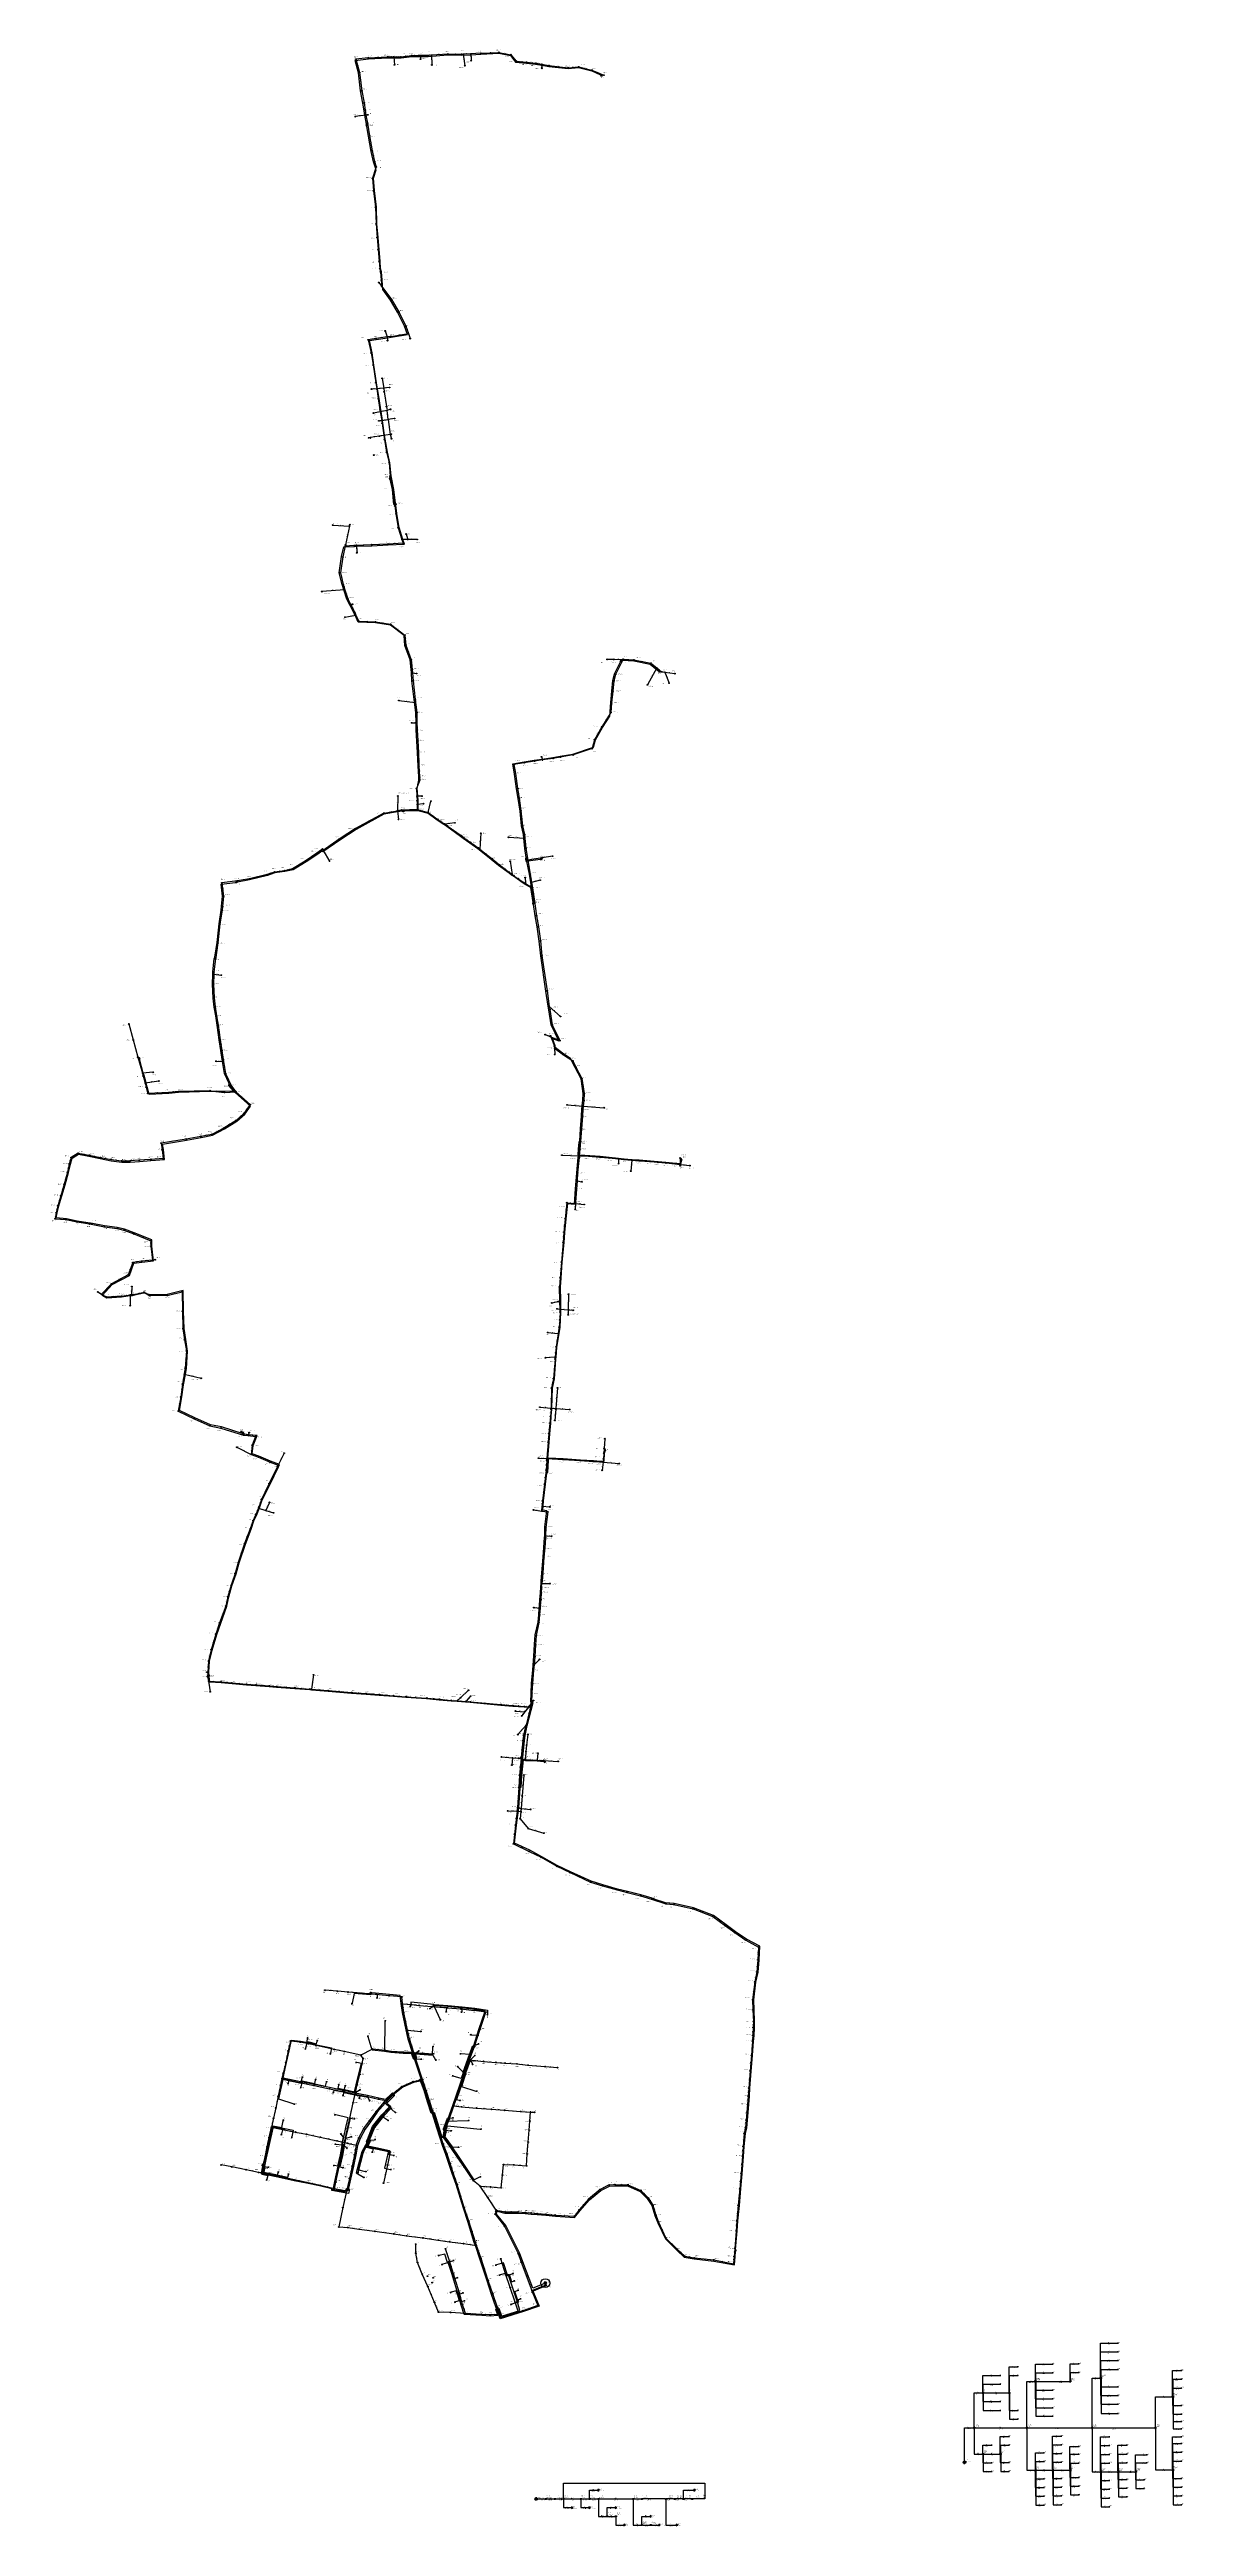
# Model space of a CAD drawing. Extents: x 11718 to 14317, y 5718 to 11395.
import ezdxf
from ezdxf.enums import TextEntityAlignment as Align

# ---------------------------------------------------------------- set-up
doc = ezdxf.new("R2010")
doc.units = 0
doc.layers.get('0').update_dxf_attribs({"lineweight": 25})
for name, color, linetype, lineweight in [('BUN', 4, 'Continuous', 25), ('DROP', 6, 'Continuous', 25), ('IN', 7, 'Continuous', 25), ('KAN', 3, 'Continuous', 25), ('KPLINK', 2, 'Continuous', 25), ('LBL_BUN', 4, 'Continuous', 25), ('LBL_DROP', 6, 'Continuous', 25), ('LBL_KAN', 3, 'Continuous', 25), ('LP', 2, 'Continuous', 25), ('MES', 7, 'Continuous', 25), ('MESSEN', 9, 'Continuous', 25), ('OPTERROR_IN', 4, 'Continuous', 25), ('POLE', 7, 'Continuous', 25), ('SPAN', 7, 'Continuous', 25)]:
    doc.layers.add(name, color=color, linetype=linetype, lineweight=lineweight)
doc.styles.add('MS PGothic', font='')
doc.styles.get("Standard").update_dxf_attribs({"font": 'txt.shx', "bigfont": 'extfont2'})
doc.styles.get('MS PGothic').set_extended_font_data('ＭＳ Ｐゴシック')

# ---------------------------------------------------------------- blocks, each defined once
blk = doc.blocks.new('T_CP')
at = {"transparency": 33554687}
h = blk.add_hatch(color=256, dxfattribs=at)
edge = h.paths.add_edge_path()
edge.add_spline(control_points=[(0, -1), (0.1, -1), (0.3, -1), (0.5, -0.9), (0.7, -0.7), (0.9, -0.5), (1, -0.3), (1, 0), (1, 0.3), (0.9, 0.5), (0.7, 0.7), (0.5, 0.9), (0.3, 1), (0.1, 1), (0, 1)], knot_values=[0, 0, 0, 0, 0.261052, 0.522105, 0.783157, 1.04421, 1.305262, 1.566314, 1.827367, 2.088419, 2.349471, 2.610524, 2.871576, 3.132629, 3.132629, 3.132629, 3.132629], weights=[1, 1, 1, 1, 1, 1, 1, 1, 1, 1, 1, 1, 1, 1, 1], degree=3, periodic=0)
edge.add_line((0, 1), (0, 0))
edge.add_line((0, 0), (0, -1))
blk.add_circle((0, 0), 1)
blk.add_point((0, 0))
at = {"layer": 'SPAN', "flags": 1}
for tag in ['V7', 'V8', 'V1', 'V2', 'V4', 'V3', 'V5', 'V6']:
    blk.add_attdef(tag, (0, 0), '', height=0.2, dxfattribs=at)
blk = doc.blocks.new('T_BUN')
blk.add_lwpolyline([(-0.84, 0.28), (-0.84, -0.28), (-0.28, -0.28), (-0.28, -1.4), (0.28, -1.4), (0.28, -0.28), (0.84, -0.28), (0.84, 0.28), (-0.84, 0.28)], close=True)
blk.add_point((0, 0))
at = {"layer": 'SPAN', "flags": 1}
for tag in ['V2', 'V7', 'V8', 'V4', 'V3', 'V5', 'V6', 'V1']:
    blk.add_attdef(tag, (0, 0), '', height=0.2, dxfattribs=at)
blk = doc.blocks.new('J_BUN')
blk.add_lwpolyline([(-0.84, -0.28), (-0.84, 0.28), (-0.28, 0.28), (-0.28, 0.84), (0.28, 0.84), (0.28, 0.28), (0.84, 0.28), (0.84, -0.28), (0.28, -0.28), (0.28, -0.84), (-0.28, -0.84), (-0.28, -0.28), (-0.84, -0.28)], close=True)
blk.add_point((0, 0))
at = {"layer": 'SPAN', "flags": 1}
for tag in ['V2', 'V7', 'V8', 'V4', 'V3', 'V5', 'V6', 'V1']:
    blk.add_attdef(tag, (0, 0), '', height=0.2, dxfattribs=at)
blk = doc.blocks.new('N_CP')
at = {"transparency": 33554687}
h = blk.add_hatch(color=256, dxfattribs=at)
edge = h.paths.add_edge_path()
edge.add_spline(control_points=[(0, -0.5), (0, -0.5), (0.1, -0.5), (0.3, -0.4), (0.4, -0.4), (0.4, -0.3), (0.5, -0.1), (0.5, 0), (0.5, 0.1), (0.4, 0.3), (0.4, 0.4), (0.3, 0.4), (0.1, 0.5), (0, 0.5), (0, 0.5)], knot_values=[0, 0, 0, 0, 0.130526, 0.261052, 0.391579, 0.522105, 0.652631, 0.783157, 0.913683, 1.04421, 1.174736, 1.305262, 1.435788, 1.566314, 1.566314, 1.566314, 1.566314], weights=[1, 1, 1, 1, 1, 1, 1, 1, 1, 1, 1, 1, 1, 1, 1], degree=3, periodic=0)
edge.add_line((0, 0.5), (0, 0))
edge.add_line((0, 0), (0, -0.5))
at = {"linetype": 'Continuous'}
for radius in [1, 0.5]:
    blk.add_circle((0, 0), radius, dxfattribs=at)
at = {"layer": 'SPAN', "flags": 1}
for tag in ['V1', 'V2', 'V3', 'V4', 'V5', 'V6', 'V7', 'V8']:
    blk.add_attdef(tag, (0, 0), '', height=0.2, dxfattribs=at)
blk = doc.blocks.new('D_P')
at = {"layer": 'LP'}
for p, q in [((-1, 0), (1, 0)), ((-0.7, -0.7), (0.7, 0.7)), ((-0.7, 0.7), (0.7, -0.7)), ((0, 1), (0, -1))]:
    blk.add_line(p, q, dxfattribs=at)
blk.add_circle((0, 0), 1, dxfattribs=at)
at = {"layer": 'SPAN', "flags": 1}
for tag in ['V1', 'V2', 'V3', 'V4', 'V5', 'V6', 'V7', 'V8']:
    blk.add_attdef(tag, (0, 0), '', height=0.2, dxfattribs=at)
blk = doc.blocks.new('J_SP')
for points in [[(0.7, 0.7), (-0.7, -0.7)], [(-0.7, 0.7), (0.7, -0.7)]]:
    blk.add_lwpolyline(points)
blk.add_circle((0, 0), 1)
at = {"layer": 'SPAN', "flags": 1}
for tag in ['V1', 'V2', 'V3', 'V4']:
    blk.add_attdef(tag, (0, 0), '', height=0.2, dxfattribs=at)
blk = doc.blocks.new('T_WP')
at = {"linetype": 'Continuous'}
blk.add_circle((0, 0), 1, dxfattribs=at)
at = {"layer": 'SPAN', "flags": 1}
for tag in ['V1', 'V2', 'V3', 'V4', 'V5', 'V6', 'V7', 'V8']:
    blk.add_attdef(tag, (0, 0), '', height=0.2, dxfattribs=at)
blk = doc.blocks.new('CL_CL1')
at = {"layer": 'IN', "transparency": 33554687}
h = blk.add_hatch(color=256, dxfattribs=at)
edge = h.paths.add_edge_path()
edge.add_spline(control_points=[(1.7, 0), (1.7, 0), (1.7, 0.1), (1.7, 0.1), (1.6, 0.1), (1.6, 0.2), (1.6, 0.2), (1.5, 0.2), (1.4, 0.2), (1.4, 0.2), (1.4, 0.1), (1.3, 0.1), (1.3, 0.1), (1.3, 0), (1.3, 0)], knot_values=[0, 0, 0, 0, 0.05221, 0.104421, 0.156631, 0.208842, 0.261052, 0.313263, 0.365473, 0.417684, 0.469894, 0.522105, 0.574315, 0.626526, 0.626526, 0.626526, 0.626526], weights=[1, 1, 1, 1, 1, 1, 1, 1, 1, 1, 1, 1, 1, 1, 1], degree=3, periodic=0)
edge.add_line((1.3, 0), (1.5, 0))
edge.add_line((1.5, 0), (1.7, 0))
h = blk.add_hatch(color=256, dxfattribs=at)
edge = h.paths.add_edge_path()
edge.add_spline(control_points=[(1.3, 0), (1.3, 0), (1.3, -0.1), (1.3, -0.1), (1.4, -0.1), (1.4, -0.2), (1.4, -0.2), (1.5, -0.2), (1.6, -0.2), (1.6, -0.2), (1.6, -0.1), (1.7, -0.1), (1.7, -0.1), (1.7, 0), (1.7, 0)], knot_values=[0, 0, 0, 0, 0.05221, 0.104421, 0.156631, 0.208842, 0.261052, 0.313263, 0.365473, 0.417684, 0.469894, 0.522105, 0.574315, 0.626526, 0.626526, 0.626526, 0.626526], weights=[1, 1, 1, 1, 1, 1, 1, 1, 1, 1, 1, 1, 1, 1, 1], degree=3, periodic=0)
edge.add_line((1.7, 0), (1.5, 0))
edge.add_line((1.5, 0), (1.3, 0))
for p, q in [((0, 0), (1, 0)), ((5, 0), (4, 0))]:
    blk.add_line(p, q)
blk.add_lwpolyline([(1, -1), (1, 1), (4, 1), (4, -1), (1, -1)], close=True)
blk.add_point((2.5, 0))
at = {"layer": 'SPAN', "flags": 1}
for tag in ['V8', 'V7', 'V6', 'V5', 'V4', 'V3', 'V2', 'V1']:
    blk.add_attdef(tag, (0, 0), '', height=0.2, dxfattribs=at)
blk = doc.blocks.new('CL_CL2')
at = {"layer": 'IN', "transparency": 33554687}
h = blk.add_hatch(color=256, dxfattribs=at)
edge = h.paths.add_edge_path()
edge.add_spline(control_points=[(1.7, 0), (1.7, 0), (1.7, 0.1), (1.7, 0.1), (1.6, 0.1), (1.6, 0.2), (1.6, 0.2), (1.5, 0.2), (1.4, 0.2), (1.4, 0.2), (1.4, 0.1), (1.3, 0.1), (1.3, 0.1), (1.3, 0), (1.3, 0)], knot_values=[0, 0, 0, 0, 0.05221, 0.104421, 0.156631, 0.208842, 0.261052, 0.313263, 0.365473, 0.417684, 0.469894, 0.522105, 0.574315, 0.626526, 0.626526, 0.626526, 0.626526], weights=[1, 1, 1, 1, 1, 1, 1, 1, 1, 1, 1, 1, 1, 1, 1], degree=3, periodic=0)
edge.add_line((1.3, 0), (1.5, 0))
edge.add_line((1.5, 0), (1.7, 0))
h = blk.add_hatch(color=256, dxfattribs=at)
edge = h.paths.add_edge_path()
edge.add_spline(control_points=[(1.3, 0), (1.3, 0), (1.3, -0.1), (1.3, -0.1), (1.4, -0.1), (1.4, -0.2), (1.4, -0.2), (1.5, -0.2), (1.6, -0.2), (1.6, -0.2), (1.6, -0.1), (1.7, -0.1), (1.7, -0.1), (1.7, 0), (1.7, 0)], knot_values=[0, 0, 0, 0, 0.05221, 0.104421, 0.156631, 0.208842, 0.261052, 0.313263, 0.365473, 0.417684, 0.469894, 0.522105, 0.574315, 0.626526, 0.626526, 0.626526, 0.626526], weights=[1, 1, 1, 1, 1, 1, 1, 1, 1, 1, 1, 1, 1, 1, 1], degree=3, periodic=0)
edge.add_line((1.7, 0), (1.5, 0))
edge.add_line((1.5, 0), (1.3, 0))
for p, q in [((0, 0), (1, 0)), ((2.5, 2), (2.5, 1)), ((5, 0), (4, 0)), ((2.5, -2), (2.5, -1))]:
    blk.add_line(p, q)
blk.add_lwpolyline([(1, -1), (1, 1), (4, 1), (4, -1), (1, -1)], close=True)
blk.add_point((2.5, 0))
at = {"layer": 'SPAN', "flags": 1}
for tag in ['V8', 'V7', 'V6', 'V5', 'V4', 'V3', 'V2', 'V1']:
    blk.add_attdef(tag, (0, 0), '', height=0.2, dxfattribs=at)
blk = doc.blocks.new('NODE_NODE1')
blk.add_line((0, 0), (1, 0))
for points in [[(1, -2), (4.5, 0), (1, 2), (1, -2)], [(2.7, 1), (1, 0), (2.7, -1), (2.7, 1)]]:
    blk.add_lwpolyline(points, close=True)
blk.add_point((2.5, 0))
at = {"layer": 'SPAN', "flags": 1}
for tag in ['V2', 'V3', 'V5', 'V6', 'V4', 'V8', 'V7', 'V1']:
    blk.add_attdef(tag, (0, 0), '', height=0.2, dxfattribs=at)
blk = doc.blocks.new('HE_HE1')
for p, q in [((-4, 0), (-2.8, 0)), ((0, 4), (0, 2.9)), ((4, 0), (3, 0)), ((0, -4), (0, -2.9))]:
    blk.add_line(p, q)
blk.add_lwpolyline([(3, 0), (-1.4, 2.5), (-1.4, -2.5), (3, 0)], close=True)
blk.add_circle((0.1, 0), 2.9)
blk.add_point((0, 0))
at = {"layer": 'SPAN', "flags": 1}
for tag in ['V5', 'V6', 'V4', 'V7', 'V8', 'V1', 'V2', 'V3']:
    blk.add_attdef(tag, (0, 0), '', height=0.2, dxfattribs=at)
blk = doc.blocks.new('CL_CL8')
at = {"transparency": 33554687}
blk.add_hatch(color=256, dxfattribs=at).paths.add_polyline_path([(4, 1.5), (1, 1.5), (1, -1.5), (4, -1.5)])
for p, q in [((0, 0), (1, 0)), ((2.5, 2.5), (2.5, 1.5)), ((5, 0), (4, 0)), ((2.5, -2.5), (2.5, -1.5))]:
    blk.add_line(p, q)
blk.add_lwpolyline([(1, -1.5), (4, -1.5), (4, 1.5), (1, 1.5), (1, -1.5)], close=True)
blk.add_point((2.5, 0))
at = {"layer": 'SPAN', "flags": 1}
for tag in ['V2', 'V8', 'V5', 'V6', 'V4', 'V3', 'V7', 'V1']:
    blk.add_attdef(tag, (0, 0), '', height=0.2, dxfattribs=at)
blk = doc.blocks.new('CL_DCL8')
at = {"layer": 'IN', "transparency": 33554687}
h = blk.add_hatch(color=256, dxfattribs=at)
edge = h.paths.add_edge_path()
edge.add_spline(control_points=[(1.7, 0), (1.7, 0), (1.7, 0.1), (1.7, 0.1), (1.6, 0.1), (1.6, 0.2), (1.6, 0.2), (1.5, 0.2), (1.4, 0.2), (1.4, 0.2), (1.4, 0.1), (1.3, 0.1), (1.3, 0.1), (1.3, 0), (1.3, 0)], knot_values=[0, 0, 0, 0, 0.05221, 0.104421, 0.156631, 0.208842, 0.261052, 0.313263, 0.365473, 0.417684, 0.469894, 0.522105, 0.574315, 0.626526, 0.626526, 0.626526, 0.626526], weights=[1, 1, 1, 1, 1, 1, 1, 1, 1, 1, 1, 1, 1, 1, 1], degree=3, periodic=0)
edge.add_line((1.3, 0), (1.5, 0))
edge.add_line((1.5, 0), (1.7, 0))
h = blk.add_hatch(color=256, dxfattribs=at)
edge = h.paths.add_edge_path()
edge.add_spline(control_points=[(1.3, 0), (1.3, 0), (1.3, -0.1), (1.3, -0.1), (1.4, -0.1), (1.4, -0.2), (1.4, -0.2), (1.5, -0.2), (1.6, -0.2), (1.6, -0.2), (1.6, -0.1), (1.7, -0.1), (1.7, -0.1), (1.7, 0), (1.7, 0)], knot_values=[0, 0, 0, 0, 0.05221, 0.104421, 0.156631, 0.208842, 0.261052, 0.313263, 0.365473, 0.417684, 0.469894, 0.522105, 0.574315, 0.626526, 0.626526, 0.626526, 0.626526], weights=[1, 1, 1, 1, 1, 1, 1, 1, 1, 1, 1, 1, 1, 1, 1], degree=3, periodic=0)
edge.add_line((1.7, 0), (1.5, 0))
edge.add_line((1.5, 0), (1.3, 0))
for p, q in [((0, 0), (1, 0)), ((1.6, 2), (1.6, 1)), ((2.2, 2), (2.2, 1)), ((2.8, 2), (2.8, 1)), ((3.4, 2), (3.4, 1)), ((5, 0), (4, 0)), ((1.6, -2), (1.6, -1)), ((2.2, -2), (2.2, -1)), ((2.8, -2), (2.8, -1)), ((3.4, -2), (3.4, -1))]:
    blk.add_line(p, q)
blk.add_lwpolyline([(1, -1), (1, 1), (4, 1), (4, -1), (1, -1)], close=True)
blk.add_point((2.5, 0))
at = {"layer": 'BUN'}
for centre in [(1.6, 2), (2.2, 2), (2.8, 2), (3.4, 2), (1.6, -2), (2.2, -2), (2.8, -2), (3.4, -2)]:
    blk.add_circle(centre, 0.0898, dxfattribs=at)
at = {"layer": 'IN', "color": 1, "lineweight": 13}
blk.add_circle((0, 0), 0.0898, dxfattribs=at)
at = {"layer": 'KAN'}
blk.add_circle((5, 0), 0.0898, dxfattribs=at)
at = {"layer": 'SPAN', "flags": 1}
for tag in ['V3', 'V4', 'V5', 'V6', 'V7', 'V8', 'V1', 'V2']:
    blk.add_attdef(tag, (0, 0), '', height=0.2, dxfattribs=at)
blk = doc.blocks.new('CL_DCL4')
at = {"layer": 'IN', "transparency": 33554687}
h = blk.add_hatch(color=256, dxfattribs=at)
edge = h.paths.add_edge_path()
edge.add_spline(control_points=[(1.7, 0), (1.7, 0), (1.7, 0.1), (1.7, 0.1), (1.6, 0.1), (1.6, 0.2), (1.6, 0.2), (1.5, 0.2), (1.4, 0.2), (1.4, 0.2), (1.4, 0.1), (1.3, 0.1), (1.3, 0.1), (1.3, 0), (1.3, 0)], knot_values=[0, 0, 0, 0, 0.05221, 0.104421, 0.156631, 0.208842, 0.261052, 0.313263, 0.365473, 0.417684, 0.469894, 0.522105, 0.574315, 0.626526, 0.626526, 0.626526, 0.626526], weights=[1, 1, 1, 1, 1, 1, 1, 1, 1, 1, 1, 1, 1, 1, 1], degree=3, periodic=0)
edge.add_line((1.3, 0), (1.5, 0))
edge.add_line((1.5, 0), (1.7, 0))
h = blk.add_hatch(color=256, dxfattribs=at)
edge = h.paths.add_edge_path()
edge.add_spline(control_points=[(1.3, 0), (1.3, 0), (1.3, -0.1), (1.3, -0.1), (1.4, -0.1), (1.4, -0.2), (1.4, -0.2), (1.5, -0.2), (1.6, -0.2), (1.6, -0.2), (1.6, -0.1), (1.7, -0.1), (1.7, -0.1), (1.7, 0), (1.7, 0)], knot_values=[0, 0, 0, 0, 0.05221, 0.104421, 0.156631, 0.208842, 0.261052, 0.313263, 0.365473, 0.417684, 0.469894, 0.522105, 0.574315, 0.626526, 0.626526, 0.626526, 0.626526], weights=[1, 1, 1, 1, 1, 1, 1, 1, 1, 1, 1, 1, 1, 1, 1], degree=3, periodic=0)
edge.add_line((1.7, 0), (1.5, 0))
edge.add_line((1.5, 0), (1.3, 0))
for p, q in [((0, 0), (1, 0)), ((2, 2), (2, 1)), ((3, 2), (3, 1)), ((5, 0), (4, 0)), ((2, -2), (2, -1)), ((3, -2), (3, -1))]:
    blk.add_line(p, q)
blk.add_lwpolyline([(1, -1), (1, 1), (4, 1), (4, -1), (1, -1)], close=True)
blk.add_point((2.5, 0))
at = {"layer": 'SPAN', "flags": 1}
for tag in ['V2', 'V1', 'V8', 'V7', 'V6', 'V5', 'V4', 'V3']:
    blk.add_attdef(tag, (0, 0), '', height=0.2, dxfattribs=at)
blk = doc.blocks.new('NODE_ONU1')
at = {"transparency": 33554687}
h = blk.add_hatch(color=256, dxfattribs=at)
edge = h.paths.add_edge_path()
edge.add_spline(control_points=[(2, 0), (2, 0), (2, 0.1), (1.9, 0.3), (1.9, 0.4), (1.8, 0.4), (1.6, 0.5), (1.5, 0.5), (1.4, 0.5), (1.2, 0.4), (1.1, 0.4), (1.1, 0.3), (1, 0.1), (1, 0), (1, 0)], knot_values=[0, 0, 0, 0, 0.130526, 0.261052, 0.391579, 0.522105, 0.652631, 0.783157, 0.913683, 1.04421, 1.174736, 1.305262, 1.435788, 1.566314, 1.566314, 1.566314, 1.566314], weights=[1, 1, 1, 1, 1, 1, 1, 1, 1, 1, 1, 1, 1, 1, 1], degree=3, periodic=0)
edge.add_line((1, 0), (1.5, 0))
edge.add_line((1.5, 0), (2, 0))
h = blk.add_hatch(color=256, dxfattribs=at)
edge = h.paths.add_edge_path()
edge.add_spline(control_points=[(1, 0), (1, 0), (1, -0.1), (1.1, -0.3), (1.1, -0.4), (1.2, -0.4), (1.4, -0.5), (1.5, -0.5), (1.6, -0.5), (1.8, -0.4), (1.9, -0.4), (1.9, -0.3), (2, -0.1), (2, 0), (2, 0)], knot_values=[0, 0, 0, 0, 0.130526, 0.261052, 0.391579, 0.522105, 0.652631, 0.783157, 0.913683, 1.04421, 1.174736, 1.305262, 1.435788, 1.566314, 1.566314, 1.566314, 1.566314], weights=[1, 1, 1, 1, 1, 1, 1, 1, 1, 1, 1, 1, 1, 1, 1], degree=3, periodic=0)
edge.add_line((2, 0), (1.5, 0))
edge.add_line((1.5, 0), (1, 0))
blk.add_line((0, 0), (1.5, 0))
for points in [[(1.5, 1.5), (1.5, -1.5)], [(3, 0), (1.5, 0)]]:
    blk.add_lwpolyline(points)
blk.add_circle((1.5, 0), 0.5)
blk.add_point((1.5, 0))
at = {"layer": 'SPAN', "flags": 1}
for tag in ['V2', 'V3', 'V5', 'V6', 'V4', 'V8', 'V7', 'V1']:
    blk.add_attdef(tag, (0, 0), '', height=0.2, dxfattribs=at)

msp = doc.modelspace()

# ---------------------------------------------------------------- linework, layer by layer
at = {"layer": 'BUN'}
for points in [[(12511.1, 10355.2), (12507.7, 10386.8), (12501.1, 10417.5), (12498.5, 10448), (12492.6, 10472.2), (12487.7, 10501.6), (12486.3, 10510.7), (12482.3, 10538.7), (12481.3, 10544.9), (12478, 10565.1), (12477.4, 10569.3), (12473.7, 10595.4), (12470.1, 10617.1), (12467.8, 10631.3), (12461.9, 10671.8), (12457.4, 10699.9), (12451.6, 10728.1), (12467.2, 10730.5), (12492.7, 10734.4), (12501.1, 10735.6), (12539, 10741.8), (12532.1, 10760.9), (12516.1, 10792.7), (12499.6, 10820.2), (12481.9, 10845.1), (12480.8, 10866.5), (12479.2, 10885.5), (12477, 10893.3), (12475.8, 10910.2), (12473.4, 10936.8), (12471.3, 10964.3), (12468.7, 10995.2), (12467.4, 11033.6), (12462.9, 11071.6), (12460.6, 11100.3), (12466.9, 11118.9), (12460.9, 11137.2), (12455.7, 11161.1), (12449, 11196.6), (12445.6, 11218.7)], [(12529.2, 9651.3), (12563.3, 9651.8), (12563.2, 9664.7), (12563.1, 9673.7), (12562.4, 9683.6), (12561, 9701.1), (12564.3, 9720.2), (12564.3, 9727.9), (12562.9, 9752.7), (12561.2, 9784.1), (12560, 9809.7), (12558.5, 9835.7), (12558.2, 9851.8), (12557.7, 9875.2), (12554.8, 9898.8), (12554.1, 9905.6), (12548.9, 9948.4), (12547.6, 9966.8), (12547, 9973.8), (12545, 9995.8), (12532.5, 10029), (12530.7, 10051.6), (12499.6, 10075.3), (12465.4, 10080.6), (12425.8, 10082.3), (12418.5, 10098.4), (12416.5, 10102.5), (12407.1, 10120.9), (12399.9, 10135), (12393.1, 10156.6), (12389.2, 10168.5), (12382, 10195.4), (12387.8, 10233.1), (12392.8, 10254.8), (12417, 10256.2), (12422.3, 10256.5), (12456.6, 10257.6), (12494.7, 10259.5), (12531.6, 10261.2), (12528.3, 10272.2), (12519.7, 10299.2), (12514.2, 10331.3), (12511.8, 10350.3)], [(12810.7, 9542.9), (12807.2, 9563.6), (12805.1, 9587.6), (12804.6, 9595.7), (12799.8, 9615.4), (12796.5, 9649.6), (12792.1, 9678.1), (12788.6, 9700.8), (12783.6, 9734.3), (12779.7, 9758.2), (12805.7, 9762.2), (12829.1, 9765.9), (12847.5, 9768.9), (12871.7, 9772.6), (12888.3, 9775.3), (12917.9, 9780.3), (12964.5, 9795.9), (12969.1, 9812.6), (12985.2, 9841.3), (13002.2, 9867.4), (13004.4, 9898.4), (13006.8, 9924.7), (13009.1, 9948.5), (13012.9, 9964.1), (13026.8, 9991.3)], [(12828.9, 9438.3), (12823.1, 9473.4), (12821.2, 9485.6), (12818, 9505.1), (12811.6, 9538)], [(12554, 6792.4), (12550.3, 6804.4), (12540.5, 6835), (12535.8, 6856.2), (12526.9, 6896), (12524.3, 6916.9), (12522.1, 6935), (12497.7, 6937.4), (12457, 6940.9)], [(12669.5, 6760.8), (12678.9, 6787.9), (12690.1, 6818.1), (12698.5, 6844.7), (12703, 6859.2), (12717, 6899.5), (12693.1, 6902.9), (12661.5, 6906.9), (12630.6, 6909.5), (12601.8, 6911.8)], [(12293.2, 6737.5), (12268.1, 6742.9), (12253.8, 6745.7), (12256.2, 6756.9), (12261.6, 6781.4), (12267.5, 6808), (12272.9, 6832.5), (12293.3, 6830.6), (12306.3, 6828.2)], [(12592.8, 6665.5), (12584.6, 6691.5), (12576.5, 6717), (12566.8, 6743), (12569.7, 6743.7), (12555.6, 6787.6)], [(12623.8, 6628.8), (12632.2, 6653), (12642.3, 6682.6), (12651, 6707.6), (12659.4, 6731.8), (12667.9, 6756.1)], [(12391.2, 6717.5), (12360, 6723.9), (12325.5, 6730.7), (12298.1, 6736.4)], [(12505.4, 6709.8), (12504, 6711.6), (12501.2, 6709.2), (12488.5, 6696.8), (12472.9, 6700), (12446.7, 6705.9), (12418.9, 6711.5), (12396.1, 6716.5)], [(12508.6, 6705.9), (12493.8, 6690.9), (12491, 6688.5), (12500.6, 6680.3), (12481.5, 6659.9), (12460.6, 6634.3), (12449.4, 6606.2)], [(12597.6, 6667), (12600, 6667.8), (12611.5, 6631), (12616.7, 6613), (12620.6, 6611.7), (12622.9, 6623.9)], [(12400.8, 6491.3), (12397.9, 6492), (12396.2, 6484.8), (12368, 6490), (12372.1, 6508.6), (12380, 6543.9), (12386.1, 6570), (12390, 6589.1)], [(12405.7, 6490.2), (12403.7, 6481.1), (12364.9, 6488.3), (12365.5, 6492), (12336.9, 6498.5), (12307.6, 6504.6), (12279.1, 6510.5), (12248.1, 6517.4), (12219.2, 6523.4), (12205.8, 6526), (12208.9, 6540.8)], [(12654.3, 6252.3), (12640.9, 6295.6), (12632.9, 6321)], [(12740.6, 6216.2), (12745.6, 6201.6), (12728.1, 6200.5), (12709, 6201.4), (12668.7, 6203.7), (12661.9, 6225.7), (12655.6, 6247.5)], [(12789.8, 6234.8), (12779, 6266.9), (12770.8, 6291.6)], [(12745.3, 6217.8), (12748.1, 6218.7), (12753.3, 6203), (12754.3, 6199.8), (12796.4, 6213.5), (12791.2, 6230.1)], [(13837.5, 5946.7), (13837.5, 6024.2), (13855, 6024.2)], [(13860, 6024.2), (13887.5, 6024.2), (13915, 6024.2)], [(13957.5, 5946.7), (13957.5, 6050.3), (13975, 6050.3)], [(13980, 6050.3), (14017.5, 6050.3), (14055, 6050.3)], [(14107.3, 5946.7), (14107.3, 6058.2), (14124.8, 6058.2)], [(14252.6, 5946.7), (14252.6, 6015.5), (14290.1, 6015.5)], [(13837.5, 5941.7), (13837.5, 5884.2), (13855, 5884.2)], [(13957.5, 5941.7), (13957.5, 5847.3), (13975, 5847.3)], [(14107.3, 5941.7), (14107.3, 5843.4), (14124.8, 5843.4)], [(14252.6, 5941.7), (14252.6, 5848.1), (14290.1, 5848.1)], [(13860, 5884.2), (13877.5, 5884.2), (13895, 5884.2)], [(13980, 5847.3), (13997.5, 5847.3), (14015, 5847.3)], [(14020, 5847.3), (14037.5, 5847.3), (14055, 5847.3)], [(14129.8, 5843.4), (14147.3, 5843.4), (14164.8, 5843.4)], [(14169.8, 5843.4), (14187.3, 5843.4), (14204.8, 5843.4)], [(12976, 5779.3), (12976, 5741.3), (12993.5, 5741.3)], [(12998.5, 5741.3), (13006, 5741.3), (13013.5, 5741.3)], [(13056, 5779.3), (13056, 5721.3), (13073.5, 5721.3)], [(13078.5, 5721.3), (13086, 5721.3), (13093.5, 5721.3)]]:
    msp.add_lwpolyline(points, dxfattribs=at)
at = {"layer": 'DROP'}
for points in [[(12444.9, 11223.6), (12441, 11244.3), (12439.2, 11254.6), (12436.6, 11271.7), (12431.1, 11300), (12426.1, 11341.6), (12418.6, 11370), (12449.6, 11373.4), (12493.5, 11376.1), (12507.3, 11376.1), (12523.8, 11375.8), (12548.9, 11379.2), (12563.8, 11379.1), (12568.4, 11379), (12586.2, 11379.2), (12631.1, 11382.6), (12662.7, 11381.8), (12683.6, 11383), (12706.7, 11384.2), (12748.1, 11386.2), (12774.4, 11381), (12786.5, 11366.3), (12811, 11364), (12832.2, 11361.5), (12846.5, 11359), (12862.7, 11356.2), (12906.9, 11351.2), (12930.2, 11353.5), (12960.7, 11345.9), (12981.1, 11336.7)], [(12509.4, 10352.5), (12507.6, 10352.3), (12504.2, 10386.4), (12499, 10410.2)], [(13029.7, 9992.6), (13031.5, 9995.7), (13057, 9994.2), (13095.1, 9986.2), (13108, 9975.7), (13114.5, 9970.5)], [(12809.2, 9540), (12810.2, 9534.5), (12842.5, 9539.3)], [(12128.4, 9020.6), (12139.9, 9007.9), (12119.2, 9007.2), (12086.7, 9006.9), (12014.1, 9004.7), (11991.8, 9002.6), (11946.9, 9000.1), (11942, 9017.7), (11939.5, 9026.5), (11934.9, 9043.2), (11933.3, 9048.8), (11924.7, 9080.7)], [(12931, 8890.6), (12929.9, 8875.5), (12929, 8861.7), (12945, 8861.2), (12979.8, 8858.7), (13000.6, 8856.3), (13022.3, 8854), (13035.2, 8852.9), (13052.7, 8851.4), (13069.7, 8850.1), (13095.2, 8848.1), (13112.7, 8846.3), (13130.7, 8844.9), (13145.8, 8843.5), (13166, 8841.8), (13166.2, 8848.5)], [(12163.1, 8224.3), (12163.3, 8225.3), (12160, 8226.3)], [(12860, 8133.7), (12861.9, 8161), (12862.2, 8167.1), (12895.4, 8165.9), (12935.1, 8163), (12964.5, 8161.1), (12979.8, 8160), (12989, 8159.3), (12989.5, 8164.6), (12991, 8182.9)], [(12799, 7412.6), (12800.9, 7439.6), (12804.1, 7474.9), (12809, 7473.9), (12835.8, 7472.5), (12851.1, 7471.3)], [(12453.8, 6939.2), (12453.7, 6936.9), (12416.3, 6939.7), (12411.7, 6917.6)], [(12454.8, 6939.1), (12469.3, 6937.8), (12468.9, 6931)], [(12552.6, 6790.2), (12548.4, 6802.7), (12529, 6803), (12500.2, 6804.7), (12486.7, 6807.2), (12487.7, 6875.6)], [(12599.2, 6914.1), (12599.2, 6914.5), (12546.2, 6919.5), (12545.2, 6911.1)], [(12598.3, 6910.1), (12591.6, 6906.3)], [(12599.5, 6910), (12613.5, 6880.3)], [(12599.8, 6914), (12599.8, 6914.4), (12630.8, 6912), (12664, 6909.3), (12693.2, 6905.8), (12722, 6901.5), (12721.8, 6892.6)], [(12600.1, 6910), (12628.2, 6907.5), (12627.6, 6898.9)], [(12600.4, 6914), (12630.9, 6911.4), (12663.5, 6908.8), (12662.8, 6898.7)], [(12307.9, 6825.9), (12305, 6814.3)], [(12308.6, 6829.8), (12309.6, 6836.2)], [(12308.9, 6825.7), (12311.6, 6825.2), (12311.8, 6826.5), (12330.3, 6822), (12364.5, 6815.2), (12362.3, 6803.1)], [(12309.6, 6829.6), (12312.9, 6829), (12329.8, 6824.6), (12331.3, 6830.1)], [(12552.8, 6789.7), (12552.4, 6789.6), (12548.1, 6802.2), (12528.9, 6802.5), (12500.4, 6804.2), (12485.8, 6807), (12457.9, 6809.8), (12448.4, 6840.5)], [(12556.6, 6790.9), (12559.1, 6791.7), (12556.1, 6802.1), (12595.8, 6799.4), (12597, 6816.6)], [(12667.1, 6759.9), (12677.2, 6788.6), (12687.9, 6818.7), (12699.7, 6823.4)], [(12394.3, 6718.9), (12394.5, 6719.4), (12417.5, 6714.6), (12421.3, 6730.5), (12427.3, 6755.4), (12433, 6779.1), (12422.5, 6781.2)], [(12556.4, 6791.5), (12558.2, 6792), (12555.1, 6802.1), (12563.2, 6807.3)], [(12556.8, 6790.3), (12559.9, 6791.4), (12557.2, 6801), (12596.4, 6798.4), (12602.8, 6787.8)], [(12557, 6789.8), (12568.3, 6789.3)], [(12666.5, 6758.2), (12661.8, 6744.6), (12643.6, 6750.5)], [(12670.3, 6756.9), (12671.5, 6756.5), (12650.9, 6696.6), (12657.4, 6694.9)], [(12666.7, 6758.8), (12654.8, 6771)], [(12666.9, 6759.4), (12666.4, 6759.5), (12680.5, 6800), (12661.6, 6801.5)], [(12670.5, 6757.5), (12672.2, 6757), (12662.1, 6726.5), (12695.6, 6716.1)], [(12670.7, 6758.1), (12672.5, 6757.5), (12683, 6786.8), (12687.3, 6778.4)], [(12670.9, 6758.6), (12672.2, 6758.2), (12682.7, 6787.8), (12691.9, 6796.5)], [(12295, 6735.1), (12294.8, 6734.1), (12266.1, 6739.7), (12253.2, 6742.3), (12243.3, 6698.3), (12278, 6686.4)], [(12295.6, 6734.9), (12295.3, 6733.5), (12266.4, 6739.2), (12265.3, 6734.7)], [(12296.2, 6734.8), (12294.3, 6725.7)], [(12295.8, 6739), (12297.6, 6746.5)], [(12296.4, 6738.9), (12296.5, 6739.3), (12326.3, 6733.3), (12327.8, 6741)], [(12297, 6738.7), (12351.1, 6727.6), (12352.8, 6736.1)], [(12392.3, 6715.2), (12391.9, 6713.3), (12369.9, 6717.6), (12369.1, 6714.3)], [(12393.2, 6719.1), (12379.5, 6722.1), (12381, 6729.7)], [(12392.9, 6715.1), (12391.2, 6707.4)], [(12393.5, 6715), (12393, 6712.5), (12429.5, 6705), (12428.7, 6701.4)], [(12394.1, 6714.8), (12393.7, 6713.1), (12419.3, 6707.6), (12447.6, 6701.8), (12451, 6695.2)], [(12393.8, 6719), (12395.6, 6726.8)], [(12394.9, 6718.8), (12420.1, 6713.5), (12428.2, 6718.2)], [(12207.5, 6543.9), (12205.4, 6544.3), (12206.6, 6549.4), (12211.5, 6548.4), (12214.9, 6563.8), (12219.7, 6587.1), (12224.5, 6609.4), (12230.4, 6636.5), (12250.5, 6632.5), (12253.7, 6647.6)], [(12388.7, 6592.8), (12392.6, 6610.7), (12397.4, 6632.9), (12402.6, 6655), (12374.2, 6661.3)], [(12392.7, 6592), (12394.1, 6591.8), (12397.7, 6608.2), (12402.5, 6630), (12408.2, 6653.7), (12415.4, 6652.4)], [(12446.9, 6605.4), (12458.7, 6635.2), (12479.6, 6661.4), (12496.5, 6679), (12510, 6668)], [(12450.6, 6604), (12462.2, 6633.4), (12481.6, 6657.8), (12492.8, 6649.8)], [(12621.4, 6627), (12620.9, 6627.2), (12621.4, 6629.3), (12630.2, 6653.8), (12641.2, 6654.4)], [(12621.5, 6627.6), (12621.9, 6629.1), (12628.5, 6647.3), (12677.2, 6648.7)], [(12207.6, 6544.5), (12206, 6544.8), (12207, 6548.7), (12211.8, 6547.7), (12215.5, 6563.9), (12220.4, 6587.4), (12225.1, 6609.2), (12231, 6635.7), (12277, 6626.3), (12273.6, 6611.1)], [(12211.5, 6543.7), (12215.9, 6563.2), (12221.2, 6586.8), (12225.6, 6607.7), (12231.7, 6634.3), (12252.8, 6630.1), (12250, 6617.7)], [(12388.4, 6591.1), (12384.3, 6570), (12378.2, 6543.6), (12371.5, 6545.1)], [(12388.5, 6591.7), (12375.1, 6593.9)], [(12392.3, 6590.3), (12393.8, 6590), (12389.6, 6568.5), (12383.9, 6542.1), (12389.2, 6540.8)], [(12388.6, 6592.2), (12388.1, 6592.4), (12392, 6610.7), (12386.8, 6617.2)], [(12392.4, 6590.9), (12394.1, 6590.5), (12398.9, 6586.3)], [(12392.5, 6591.4), (12394.3, 6591.1), (12398.2, 6608), (12408.2, 6610.8)], [(12446.7, 6604.9), (12445.9, 6605.2), (12443.6, 6599.6), (12446.2, 6598.8), (12434.3, 6576.4), (12421.3, 6528.4), (12437.5, 6518.6)], [(12446.5, 6604.3), (12446.1, 6604.5), (12444.1, 6600), (12446.8, 6599.1), (12440.7, 6587.5), (12435, 6576.3), (12424.2, 6535.9), (12441.9, 6531.7)], [(12446.2, 6603.8), (12444.8, 6600.3), (12447.5, 6599.3), (12441.7, 6588.1), (12459.8, 6584), (12458.1, 6577.2)], [(12450, 6602.3), (12452.2, 6601.4), (12450.8, 6597.9), (12446.7, 6590.1), (12466.4, 6585.3), (12494.9, 6579), (12486.2, 6539.5), (12499, 6536.6)], [(12450.2, 6602.8), (12453, 6601.7), (12451.5, 6597.5), (12448.1, 6590.6), (12466.2, 6586.4), (12497.1, 6579.6), (12495.4, 6571.4), (12505.7, 6569)], [(12450.4, 6603.4), (12462.8, 6604.6)], [(12625.1, 6625.1), (12626.3, 6624.9), (12623.5, 6610.7), (12640.2, 6587.9), (12656.3, 6564.6), (12670, 6544), (12690.8, 6512.8), (12704.3, 6519.1)], [(12625.2, 6625.7), (12627, 6625.4), (12624.3, 6610.8), (12641.2, 6588.2), (12654.3, 6587.2)], [(12625.4, 6626.3), (12636.7, 6625)], [(12625.5, 6626.9), (12626.7, 6626.7), (12627.3, 6628.3), (12630.1, 6636.4), (12705.5, 6628.9)], [(12207.3, 6542.7), (12206.9, 6540.9), (12207.8, 6540.6), (12204.8, 6525.4), (12218.8, 6522.7), (12216.4, 6513.8)], [(12211.2, 6541.9), (12208.7, 6529.9), (12264.4, 6518.4), (12265.6, 6524.3)], [(12211.3, 6542.5), (12211.9, 6542.4), (12209.4, 6530.3), (12241.1, 6523.7), (12242.2, 6528.9)], [(12211.4, 6543.1), (12218.1, 6541.8)], [(12630.1, 6323.3), (12624, 6342.3), (12611.6, 6339.3)], [(12630.4, 6322.3), (12619.7, 6319)], [(12633.9, 6324.5), (12642.4, 6327.1)], [(12634.2, 6323.5), (12645.9, 6286), (12651.3, 6287.8)], [(12768, 6293.8), (12758.9, 6322.7), (12742.6, 6317.6)], [(12652.9, 6249.9), (12650.4, 6258.4), (12639.1, 6254.8)], [(12653.2, 6248.9), (12657, 6235.3), (12649, 6232.7)], [(12656.8, 6250.9), (12664.2, 6253)], [(12657, 6249.9), (12662, 6233.6), (12667.5, 6235.2)], [(12768.3, 6292.8), (12767.2, 6292.5), (12765.2, 6298.9), (12751.1, 6294.7)], [(12771.7, 6295), (12778.6, 6297.4)], [(12772.1, 6294.1), (12777.1, 6278.8), (12781.8, 6280.3)], [(12792.3, 6233.5), (12784.7, 6256.8), (12790.5, 6259)], [(12788.7, 6231.4), (12777.7, 6227.3)], [(12792.6, 6232.6), (12794.1, 6233), (12792.4, 6238.1), (12796, 6239.3)], [(14126.4, 6060.2), (14126.4, 6138.2), (14164.8, 6138.2)], [(13917, 6026.2), (13917, 6084.2), (13935, 6084.2)], [(13977.8, 6052.3), (13977.8, 6090.3), (14015, 6090.3)], [(14057, 6052.3), (14057, 6091), (14075, 6091)], [(14127, 6060.2), (14127, 6118.2), (14164.8, 6118.2)], [(14127.6, 6060.2), (14127.6, 6098.2), (14164.8, 6098.2)], [(14128.2, 6060.2), (14128.2, 6078.2), (14164.8, 6078.2)], [(14291.7, 6017.5), (14291.7, 6075.5), (14310.1, 6075.5)], [(13857, 6026.2), (13857, 6064.2), (13895, 6064.2)], [(13857, 6022.2), (13857, 6004.2), (13895, 6004.2)], [(13858, 6026.2), (13858, 6044.2), (13895, 6044.2)], [(13858, 6022.2), (13858, 5984.2), (13895, 5984.2)], [(13917, 6022.2), (13917, 5984.2), (13935, 5984.2)], [(13918, 6026.2), (13918, 6064.2), (13935, 6064.2)], [(13918, 6022.2), (13918, 5964.2), (13935, 5964.2)], [(13976.6, 6048.3), (13976.6, 6030.3), (14015, 6030.3)], [(13977.2, 6048.3), (13977.2, 6010.3), (14015, 6010.3)], [(13977.8, 6048.3), (13977.8, 5990.3), (14015, 5990.3)], [(13978.4, 6052.3), (13978.4, 6070.3), (14015, 6070.3)], [(13978.4, 6048.3), (13978.4, 5971.2), (14015, 5971.2)], [(14058, 6052.3), (14058, 6071), (14075, 6071)], [(14126.4, 6056.2), (14126.4, 6038.2), (14164.8, 6038.2)], [(14127, 6056.2), (14127, 6018.2), (14164.8, 6018.2)], [(14127.6, 6056.2), (14127.6, 5998.2), (14164.8, 5998.2)], [(14128.2, 6056.2), (14128.2, 5976.8), (14164.8, 5976.8)], [(14292.9, 6017.5), (14292.9, 6055.5), (14310.1, 6055.5)], [(14293.5, 6017.5), (14293.5, 6035.5), (14310.1, 6035.5)], [(14291.7, 6013.5), (14291.7, 5995.5), (14310.1, 5995.5)], [(14292.3, 6013.5), (14292.3, 5975.5), (14310.1, 5975.5)], [(14292.9, 6013.5), (14292.9, 5959), (14310.1, 5959)], [(14293.5, 6013.5), (14293.5, 5942.1), (14310.1, 5942.1)], [(13857, 5886.2), (13857, 5904.2), (13875, 5904.2)], [(13897, 5886.2), (13897, 5924.2), (13915, 5924.2)], [(13898, 5886.2), (13898, 5904.2), (13915, 5904.2)], [(14016.6, 5849.3), (14016.6, 5925.2), (14035, 5925.2)], [(14017.2, 5849.3), (14017.2, 5905.2), (14035, 5905.2)], [(14126.4, 5845.4), (14126.4, 5923.4), (14144.8, 5923.4)], [(14166.4, 5845.4), (14166.4, 5904.2), (14184.8, 5904.2)], [(14291.7, 5850.1), (14291.7, 5923.7), (14310.1, 5923.7)], [(14292.3, 5850.1), (14292.3, 5908.1), (14310.1, 5908.1)], [(13857, 5882.2), (13857, 5864.2), (13875, 5864.2)], [(13858, 5882.2), (13858, 5844.2), (13875, 5844.2)], [(13897, 5882.2), (13897, 5864.5), (13915, 5864.5)], [(13898, 5882.2), (13898, 5844.5), (13915, 5844.5)], [(13977.8, 5849.3), (13977.8, 5887.3), (13995, 5887.3)], [(13978.4, 5849.3), (13978.4, 5867.3), (13995, 5867.3)], [(14017.8, 5849.3), (14017.8, 5885.2), (14035, 5885.2)], [(14018.4, 5849.3), (14018.4, 5865.2), (14035, 5865.2)], [(14056.6, 5849.3), (14056.6, 5901.5), (14075, 5901.5)], [(14057.2, 5849.3), (14057.2, 5883.6), (14075, 5883.6)], [(14058.4, 5849.3), (14058.4, 5863.6), (14075, 5863.6)], [(14127, 5845.4), (14127, 5903.4), (14144.8, 5903.4)], [(14127.6, 5845.4), (14127.6, 5883.4), (14144.8, 5883.4)], [(14128.2, 5845.4), (14128.2, 5863.4), (14144.8, 5863.4)], [(14167, 5845.4), (14167, 5884.2), (14184.8, 5884.2)], [(14167.6, 5845.4), (14167.6, 5864.2), (14184.8, 5864.2)], [(14206.8, 5845.4), (14206.8, 5882.3), (14230.6, 5882.3)], [(14207.8, 5845.4), (14207.8, 5864.2), (14230.6, 5864.2)], [(14292.9, 5850.1), (14292.9, 5888.1), (14310.1, 5888.1)], [(14293.5, 5850.1), (14293.5, 5868.1), (14310.1, 5868.1)], [(12956, 5783.3), (12956, 5801.3), (12973.5, 5801.3)], [(13171, 5783.3), (13171, 5801.3), (13193.5, 5801.3)], [(13976.6, 5845.3), (13976.6, 5827.3), (13995, 5827.3)], [(13977.2, 5845.3), (13977.2, 5807.3), (13995, 5807.3)], [(13977.8, 5845.3), (13977.8, 5787.3), (13995, 5787.3)], [(13978.4, 5845.3), (13978.4, 5767.3), (13995, 5767.3)], [(14016.6, 5845.3), (14016.6, 5828), (14035, 5828)], [(14017.2, 5845.3), (14017.2, 5808), (14035, 5808)], [(14017.8, 5845.3), (14017.8, 5788), (14035, 5788)], [(14018.4, 5845.3), (14018.4, 5768), (14035, 5768)], [(14056.6, 5845.3), (14056.6, 5830.3), (14075, 5830.3)], [(14057.2, 5845.3), (14057.2, 5810.3), (14075, 5810.3)], [(14057.8, 5845.3), (14057.8, 5790.3), (14075, 5790.3)], [(14126.4, 5841.4), (14126.4, 5823.4), (14144.8, 5823.4)], [(14127, 5841.4), (14127, 5803.4), (14144.8, 5803.4)], [(14127.6, 5841.4), (14127.6, 5783.4), (14144.8, 5783.4)], [(14128.2, 5841.4), (14128.2, 5763.4), (14144.8, 5763.4)], [(14166.4, 5841.4), (14166.4, 5826), (14184.8, 5826)], [(14167, 5841.4), (14167, 5806), (14184.8, 5806)], [(14167.6, 5841.4), (14167.6, 5786), (14184.8, 5786)], [(14206.8, 5841.4), (14206.8, 5825.2), (14224.8, 5825.2)], [(14207.8, 5841.4), (14207.8, 5805.2), (14224.8, 5805.2)], [(14291.7, 5846.1), (14291.7, 5828.1), (14310.1, 5828.1)], [(14292.3, 5846.1), (14292.3, 5808.1), (14310.1, 5808.1)], [(14292.9, 5846.1), (14292.9, 5788.1), (14310.1, 5788.1)], [(14293.5, 5846.1), (14293.5, 5768.1), (14310.1, 5768.1)], [(12896, 5779.3), (12896, 5761.3), (12913.5, 5761.3)], [(12936, 5779.3), (12936, 5761.3), (12953.5, 5761.3)], [(12996, 5743.3), (12996, 5761.3), (13013.5, 5761.3)], [(13016, 5739.3), (13016, 5721.3), (13033.5, 5721.3)], [(13076, 5723.3), (13076, 5741.3), (13093.5, 5741.3)], [(13131, 5779.3), (13131, 5721.3), (13153.5, 5721.3)], [(13098.5, 5721.3), (13106, 5721.3), (13113.5, 5721.3)]]:
    msp.add_lwpolyline(points, dxfattribs=at)
at = {"layer": 'KAN'}
for points in [[(12526.7, 9649.2), (12515.7, 9647.7), (12484.8, 9642.1), (12420.7, 9607), (12383.4, 9583), (12344.9, 9556.1), (12343.3, 9558.6), (12335.5, 9552.2), (12306.1, 9533.1), (12276.4, 9515.2), (12257.4, 9510.7), (12234.7, 9507.7), (12217.5, 9501.9), (12176.8, 9491.6), (12149.1, 9486.9)], [(12826.5, 9440.4), (12820.9, 9474.1), (12808.4, 9481.6), (12803.8, 9484.3), (12781.3, 9500), (12777.2, 9502.8), (12771.4, 9507), (12747.5, 9524.6), (12730.5, 9538.4), (12703.6, 9560.3), (12699.5, 9563.2), (12681.6, 9575.9), (12666.4, 9586.9), (12659.9, 9591.5), (12628.5, 9613.9), (12621.7, 9618.5), (12606.9, 9628.6), (12585.7, 9644), (12562.6, 9650.3), (12531.7, 9649.4)], [(12128.5, 9023.8), (12130.1, 9025.1), (12119.1, 9047.9), (12114.8, 9075.5), (12114.1, 9079.9), (12111.2, 9100.5), (12107.4, 9125.1), (12102.6, 9158.6), (12099.1, 9180.4), (12096, 9200.5), (12093.2, 9221), (12092.1, 9252.8), (12092.6, 9275.7), (12092.7, 9281.5), (12096, 9310.9), (12097.1, 9315.1), (12102.4, 9348.2), (12106.9, 9391.4), (12111.7, 9422.6), (12112.6, 9431.3), (12114.7, 9454.7), (12111.5, 9481.7), (12144.2, 9486)], [(12933.2, 8892.9), (12935.2, 8921.4), (12937.4, 8950), (12938.4, 8966.5), (12939.1, 8974), (12940.6, 8986.7), (12941.2, 9002.3), (12936.5, 9035.6), (12922.7, 9061.6), (12912.2, 9082.6), (12897.2, 9092.5), (12877.4, 9107.5), (12877.3, 9111.3), (12870.6, 9128.7), (12885.2, 9123.2), (12867.6, 9159.5), (12862.4, 9194), (12861.2, 9202.6), (12856, 9237.1), (12844.1, 9317.6), (12840.6, 9351.6), (12835.6, 9384.4), (12831.5, 9409.2), (12827.4, 9435.5)], [(11811.6, 8705.2), (11781.9, 8709.8), (11757, 8715.2), (11733.8, 8717.1), (11735.9, 8728.7), (11739.4, 8744.7), (11746.8, 8767.4), (11753.9, 8793.1), (11762.1, 8821.1), (11766.1, 8840.3), (11770.3, 8854), (11784.5, 8863.1), (11808.7, 8858.4), (11834.7, 8853.1), (11859.5, 8848), (11883.7, 8844.9), (11903.2, 8845.2), (11924.3, 8846.7), (11950.4, 8848.6), (11981.6, 8851), (11979.3, 8873.9), (11977.3, 8886), (12032.2, 8895.6), (12065.5, 8901.7), (12091.5, 8906.5), (12119.2, 8921.4), (12147.8, 8938.8), (12165.6, 8955), (12178.6, 8973.3), (12143.7, 9004.7), (12131.6, 9019.9)], [(12858.3, 8136.4), (12859.8, 8161.7), (12860, 8165.4), (12863.2, 8203), (12864.8, 8222.6), (12867, 8246.5), (12868.1, 8262.5), (12869.5, 8278.9), (12869.7, 8281.2), (12871, 8327.3), (12875.6, 8348.7), (12878.7, 8393.3), (12879, 8398.1), (12881, 8421.1), (12886, 8452.3), (12888.3, 8466.8), (12889.4, 8483.2), (12890.4, 8501.2), (12890.3, 8507.9), (12889.7, 8526.4), (12889.1, 8559.1), (12890.5, 8579.4), (12893.2, 8615.6), (12897.4, 8661), (12899.3, 8684.1), (12902.2, 8715.4), (12906.3, 8750.1), (12921.2, 8748.9), (12923.9, 8783.6), (12925.3, 8802.5), (12926.4, 8820.2), (12930, 8855.8), (12930.4, 8859.9), (12931.6, 8875.1), (12932.8, 8887.9)], [(12160.1, 8223), (12112.2, 8238), (12086.9, 8243.3), (12051.7, 8259.2), (12016.5, 8276), (12021.9, 8306.9), (12025.6, 8334.9), (12029.6, 8358), (12031.9, 8372.1), (12034.7, 8411.9), (12030.4, 8438.5), (12026.9, 8463.7), (12025.7, 8503.3), (12024.8, 8551), (11987.8, 8541.6), (11949.5, 8540.6), (11934.8, 8545), (11912.8, 8539.8), (11907.4, 8538.6), (11903.3, 8538.5), (11883.5, 8535.8), (11849.8, 8533.1), (11839, 8539.6), (11862.2, 8564.4), (11901.5, 8585.3), (11911.3, 8613.1), (11929.7, 8615.7), (11956.5, 8618.9), (11952.6, 8652.6), (11953, 8666.6), (11912.4, 8683), (11889.9, 8691.3), (11873.7, 8695.2), (11844.1, 8699), (11816.5, 8704.2)], [(12083.1, 7670.8), (12083.2, 7675.8), (12084.6, 7701.3), (12091.4, 7726.7), (12102.1, 7762.4), (12110.6, 7788.2), (12124.9, 7827), (12129.5, 7848.5), (12136.4, 7874.2), (12146.2, 7901.7), (12153.2, 7926.4), (12167.1, 7969.8), (12180.4, 8003.5), (12186.9, 8023), (12193.4, 8037), (12198.8, 8050.9), (12200.5, 8055.1), (12205.9, 8070.8), (12224, 8107.2), (12243.2, 8146.8), (12245.4, 8151.7), (12224.6, 8159.4), (12198.2, 8171.1), (12183, 8176.5), (12185, 8195.8), (12194.2, 8218.1), (12174.1, 8220.3), (12164.9, 8221.7)], [(12797.2, 7415.2), (12799.4, 7440.1), (12802.2, 7477), (12802.6, 7480.5), (12806.9, 7519), (12808.3, 7531), (12813.1, 7553.6), (12826.3, 7606.2), (12821.5, 7607), (12821.7, 7628.9), (12823.1, 7649.8), (12825.8, 7681.3), (12826.7, 7692.4), (12828, 7712.5), (12829.7, 7739.3), (12831.4, 7761.3), (12838, 7790.5), (12839.3, 7807.6), (12840.5, 7823), (12841, 7828.3), (12842, 7842.7), (12843.1, 7858.1), (12844, 7870.9), (12844.8, 7879.7), (12845.2, 7885.3), (12846.4, 7903), (12849.4, 7940.2), (12851, 7961.6), (12852.9, 7984.5), (12853.1, 7989.4), (12853.6, 8008.8), (12858.2, 8045.7), (12848.4, 8047), (12849.4, 8056.4), (12850.5, 8068.7), (12855.2, 8106.8), (12857.7, 8131.4)], [(12795, 7412.9), (12797.5, 7439.8), (12800.8, 7480), (12804.9, 7519.1), (12806.3, 7531.5), (12811.9, 7554.7), (12824.1, 7603.7), (12817.3, 7595.2), (12806, 7595.9), (12779.8, 7597.7), (12752.8, 7599.9), (12682.6, 7606.4), (12671.8, 7607.2), (12652.6, 7608.8), (12639, 7609.7), (12611.6, 7612.2), (12582.5, 7614.9), (12534.5, 7618), (12506.3, 7620.3), (12473.6, 7622.7), (12443.6, 7625.2), (12410.2, 7627.5), (12356.8, 7632), (12318.5, 7635), (12314.6, 7635.3), (12280.4, 7638.2), (12238.6, 7641.3), (12221.5, 7642.6), (12191.5, 7644.9), (12169.5, 7646.6), (12136.8, 7649.3), (12111.4, 7651.6), (12085.7, 7653.5), (12083.9, 7665.9)], [(13099.4, 7157.8), (13073.7, 7165.5), (13042.8, 7173.4), (13019.7, 7179.1), (12986, 7188.6), (12959.3, 7197), (12912.5, 7218.4), (12881.8, 7233), (12846.6, 7253), (12818.9, 7267.8), (12784, 7283.8), (12788.6, 7325.5), (12793.9, 7365), (12796.9, 7410.3)], [(13290.4, 6353.3), (13294.2, 6395.8), (13295.6, 6418.8), (13299.2, 6454), (13302.5, 6492.4), (13305.3, 6526.4), (13308.3, 6566.2), (13310.3, 6589.1), (13312.9, 6618.9), (13316, 6632), (13317.7, 6649.7), (13320.8, 6684.9), (13322.1, 6704.1), (13323.4, 6722.8), (13326.3, 6761.9), (13329.4, 6797.5), (13331.8, 6829.8), (13332.9, 6843.4), (13333.5, 6861.3), (13334.1, 6875.1), (13332.7, 6902.2), (13332.1, 6925.3), (13336.8, 6965.5), (13342.1, 6988.8), (13344.8, 7016.7), (13345.7, 7047.8), (13315.1, 7064.4), (13290.3, 7081.3), (13268.7, 7097.2), (13240.1, 7118.7), (13194.1, 7135.8), (13150, 7145.9), (13129.9, 7147.8), (13104.1, 7156.1)], [(12505, 6706.3), (12491.6, 6692.6), (12487.5, 6688.5), (12469.4, 6667.4), (12453.5, 6645.9), (12441.8, 6628.6), (12429.9, 6607.5), (12424, 6591), (12420, 6569.9), (12414.7, 6543.6), (12408.4, 6514.4), (12403.8, 6493.2)], [(12594.4, 6668.6), (12587.1, 6691.9), (12579.2, 6715.9), (12571.4, 6739.8), (12552.2, 6735.5), (12527.9, 6724.6), (12509, 6709.4)], [(12742.1, 6219.4), (12731.5, 6250.1), (12721.3, 6281.2), (12704.5, 6331.5), (12694.2, 6361.8), (12691.8, 6368.7), (12676.7, 6416.9), (12666.7, 6448), (12649.9, 6501.7), (12641.3, 6527.2), (12633.6, 6549.9), (12626.8, 6571), (12619.7, 6588.7), (12612.6, 6610.6), (12606.2, 6632.1), (12596, 6663.9)], [(12850.8, 6274.5), (12826.1, 6264.1), (12803.2, 6325), (12795.4, 6345.3), (12763.7, 6408), (12742.7, 6434.2), (12744.3, 6440.4), (12762, 6436.4), (12792.1, 6436.5), (12808.6, 6435.2), (12822.3, 6434.2), (12835.9, 6433), (12855.8, 6431.3), (12877.6, 6429.7), (12921.6, 6426.3), (12934.2, 6442.3), (12955.4, 6466.5), (12981.8, 6488.1), (13001.3, 6497.8), (13013.8, 6499), (13043, 6498.9), (13072, 6486.2), (13088, 6470.1), (13098.7, 6453.7), (13105.5, 6430.6), (13112.3, 6414.2), (13129.6, 6377), (13155.9, 6351.6), (13172.9, 6335.3), (13195.6, 6331.2), (13240.6, 6326.4), (13287.7, 6317.7), (13289.2, 6336.5), (13289.9, 6348.3)], [(12856.1, 6272.3), (12856.8, 6270.4), (12826.5, 6257.8), (12827.7, 6254.7), (12840, 6223.1), (12802.4, 6210.2), (12792.4, 6207.1), (12751.1, 6194.1), (12747.3, 6204.5), (12743.8, 6214.6)], [(13815, 5869), (13815, 5944.2), (13835, 5944.2)], [(13840, 5944.2), (13897.5, 5944.2), (13955, 5944.2)], [(13960, 5944.2), (14027.5, 5944.2), (14104.8, 5944.2)], [(14109.8, 5944.2), (14157.3, 5944.2), (14250.1, 5944.2)], [(12896, 5783.3), (12896, 5817.3), (13219.9, 5817.3), (13219.9, 5781.3), (13193.5, 5781.3)], [(12837.5, 5781.3), (12845.5, 5781.3), (12853.5, 5781.3)], [(12858.5, 5781.3), (12866, 5781.3), (12873.5, 5781.3)], [(12878.5, 5781.3), (12886, 5781.3), (12893.5, 5781.3)], [(12898.5, 5781.3), (12916, 5781.3), (12933.5, 5781.3)], [(12938.5, 5781.3), (12946, 5781.3), (12953.5, 5781.3)], [(12958.5, 5781.3), (12966, 5781.3), (12973.5, 5781.3)], [(12978.5, 5781.3), (13016, 5781.3), (13053.5, 5781.3)], [(13058.5, 5781.3), (13066, 5781.3), (13073.5, 5781.3)], [(13128.5, 5781.3), (13103.5, 5781.3), (13078.5, 5781.3)], [(13148.5, 5781.3), (13141, 5781.3), (13133.5, 5781.3)], [(13168.5, 5781.3), (13161, 5781.3), (13153.5, 5781.3)], [(13188.5, 5781.3), (13181, 5781.3), (13173.5, 5781.3)]]:
    msp.add_lwpolyline(points, dxfattribs=at)
at = {"layer": 'KPLINK'}
for p, q in [((12988.5, 11336.2), (12983.4, 11335.6)), ((12446.9, 11226), (12445.3, 11221.2)), ((12499.2, 10417.4), (12498.4, 10412.7)), ((12509.4, 10349.3), (12511.4, 10352.7)), ((13027.9, 9993.5), (13033, 9997.5)), ((13120.9, 9968.7), (13116.4, 9968.9)), ((12525.2, 9651.8), (12529.2, 9649.3)), ((12814.1, 9537.3), (12811.1, 9540.4)), ((12847.1, 9542.1), (12845, 9539.6)), ((12146.6, 9486.5), (12148.8, 9489.4)), ((12827, 9438), (12829.3, 9443.1)), ((11924.1, 9083.1), (11920.9, 9085.3)), ((12135.1, 9019), (12130, 9021.9)), ((12934.9, 8892.6), (12933, 8890.4)), ((13163.7, 8854.3), (13166.1, 8851)), ((11814.1, 8704.7), (11809.9, 8703.4)), ((12163.2, 8219.5), (12157.6, 8227)), ((12163.2, 8219.5), (12162.5, 8222.4)), ((12989.1, 8188.7), (12991.3, 8185.4)), ((12856.1, 8138.9), (12858, 8133.9)), ((12080.6, 7665.9), (12083.5, 7668.4)), ((12850, 7473.3), (12853.6, 7471.2)), ((12797, 7412.8), (12793.6, 7411.9)), ((13097.9, 7156), (13101.7, 7157)), ((12448.8, 6938.6), (12454.5, 6941.1)), ((12595.1, 6909.9), (12599.3, 6912)), ((12312.4, 6824.4), (12308.8, 6827.8)), ((12556.2, 6793.7), (12554.8, 6790)), ((12669.7, 6754.9), (12668.7, 6758.4)), ((12291.3, 6735.8), (12295.7, 6737)), ((12390.4, 6715.2), (12393.6, 6717)), ((12502.7, 6708), (12507, 6707.9)), ((12596, 6672.2), (12595.2, 6666.3)), ((12393.4, 6593.5), (12390.5, 6591.6)), ((12449.4, 6598.8), (12448.4, 6603.9)), ((12626, 6628.4), (12623.3, 6626.4)), ((12207.8, 6546.5), (12209.4, 6543.2)), ((12399.2, 6486.8), (12403.2, 6490.7)), ((12634.6, 6326.6), (12632.1, 6323.4)), ((13288.7, 6355.5), (13290.1, 6350.8)), ((12656.8, 6254.9), (12655, 6249.9)), ((12764.1, 6294.6), (12770, 6293.9)), ((12855, 6271.4), (12854.5, 6276)), ((12745, 6220.2), (12743, 6217)), ((12785.2, 6231.9), (12790.5, 6232.4))]:
    msp.add_line(p, q, dxfattribs=at)
at = {"layer": 'MES'}
msp.add_line((12291.3, 6735.8), (12324.5, 6728.8), dxfattribs=at)
at = {"layer": 'MESSEN'}
for p, q in [((12448.9, 11375.7), (12420.4, 11372.7)), ((12420.4, 11372.7), (12428.7, 11342.1)), ((12448.9, 11375.7), (12493.4, 11378.5)), ((12493.4, 11378.5), (12507, 11378.3)), ((12507, 11378.3), (12508.6, 11359.8)), ((12507, 11378.3), (12523.5, 11378.1)), ((12523.5, 11378.1), (12548.4, 11381)), ((12548.4, 11381), (12564, 11381)), ((12568.3, 11381), (12564, 11381)), ((12586.4, 11381.2), (12568.3, 11381)), ((12568.3, 11381), (12568.6, 11372.9)), ((12593.3, 11381.7), (12586.4, 11381.2)), ((12630.8, 11384.6), (12593.3, 11381.7)), ((12593.3, 11381.7), (12594.4, 11359.6)), ((12630.8, 11384.6), (12662.7, 11383.9)), ((12662.7, 11383.9), (12666.6, 11384.1)), ((12683.6, 11385), (12666.6, 11384.1)), ((12666.6, 11384.1), (12669.8, 11357.9)), ((12706.5, 11386.2), (12683.6, 11385)), ((12683.6, 11385), (12684.8, 11369.4)), ((12706.5, 11386.2), (12748, 11388.4)), ((12748, 11388.4), (12775.5, 11383.1)), ((12775.5, 11383.1), (12787.6, 11368.4)), ((12787.6, 11368.4), (12811.3, 11366)), ((12811.3, 11366), (12832.7, 11363.5)), ((12832.7, 11363.5), (12846.5, 11361.1)), ((12846.5, 11361.1), (12846.3, 11351.9)), ((12846.5, 11361.1), (12862.9, 11358.3)), ((12862.9, 11358.3), (12906.6, 11353.3)), ((12906.6, 11353.3), (12930.9, 11355.2)), ((12930.9, 11355.2), (12961.4, 11347.8)), ((12428.7, 11342.1), (12433.8, 11300.5)), ((12433.8, 11300.5), (12439.1, 11272.5)), ((12961.4, 11347.8), (12988.5, 11336.2)), ((12443.5, 11244.5), (12419.1, 11241.2)), ((12439.1, 11272.5), (12441.5, 11255.6)), ((12441.5, 11255.6), (12443.5, 11244.5)), ((12447.5, 11245.1), (12443.5, 11244.5)), ((12443.5, 11244.5), (12446.9, 11226)), ((12446.9, 11226), (12451.7, 11197)), ((12451.7, 11197), (12457.9, 11162.9)), ((12457.9, 11162.9), (12463.1, 11138)), ((12463.1, 11138), (12467.2, 11126.1)), ((12467.2, 11126.1), (12458.4, 11099.7)), ((12458.4, 11099.7), (12460.8, 11071.3)), ((12460.8, 11071.3), (12465.5, 11033.5)), ((12465.5, 11033.5), (12466.7, 10995.5)), ((12466.7, 10995.5), (12469.2, 10964.4)), ((12469.2, 10964.4), (12471.2, 10936.9)), ((12471.2, 10936.9), (12473.6, 10909.8)), ((12473.6, 10909.8), (12474.9, 10892.7)), ((12472.8, 10860.7), (12479.5, 10851.7)), ((12474.9, 10892.7), (12477.1, 10885.4)), ((12477.1, 10885.4), (12478.7, 10866.4)), ((12478.7, 10866.4), (12479.5, 10851.7)), ((12479.5, 10851.7), (12501.7, 10821.7)), ((12501.7, 10821.7), (12518.6, 10793.5)), ((12518.6, 10793.5), (12534.7, 10761.2)), ((12466.5, 10732.4), (12448.8, 10729.7)), ((12448.8, 10729.7), (12455.4, 10699.5)), ((12492.1, 10736.3), (12466.5, 10732.4)), ((12487.7, 10750), (12492.1, 10736.3)), ((12500.4, 10737.5), (12492.1, 10736.3)), ((12492.1, 10736.3), (12492.9, 10727.8)), ((12500.4, 10737.5), (12540.6, 10744.3)), ((12534.7, 10761.2), (12540.6, 10744.3)), ((12540.6, 10744.3), (12544.7, 10732.3)), ((12455.4, 10699.5), (12460, 10671.9)), ((12468.3, 10616.9), (12456.4, 10616.8)), ((12460, 10671.9), (12466, 10631.2)), ((12466, 10631.2), (12468.3, 10616.9)), ((12484.1, 10618.8), (12468.3, 10616.9)), ((12468.3, 10616.9), (12471.8, 10594.8)), ((12480.6, 10641.2), (12484.1, 10618.8)), ((12497.4, 10620.3), (12484.1, 10618.8)), ((12484.1, 10618.8), (12485.4, 10610.6)), ((12476.3, 10564.7), (12460.8, 10561.8)), ((12471.8, 10594.8), (12475.6, 10569)), ((12475.6, 10569), (12476.3, 10564.7)), ((12491.8, 10567.6), (12476.3, 10564.7)), ((12476.3, 10564.7), (12479.5, 10544.7)), ((12485.4, 10610.6), (12490.6, 10576.6)), ((12490.6, 10576.6), (12491.8, 10567.6)), ((12499.6, 10570.4), (12491.8, 10567.6)), ((12494.6, 10547), (12491.8, 10567.6)), ((12453.8, 10505.6), (12449.9, 10504.9)), ((12474.1, 10508.8), (12453.8, 10505.6)), ((12473.3, 10543.8), (12479.5, 10544.7)), ((12484.5, 10510.4), (12474.1, 10508.8)), ((12479.5, 10544.7), (12494.6, 10547)), ((12479.5, 10544.7), (12480.5, 10538.3)), ((12480.5, 10538.3), (12484.5, 10510.4)), ((12499.2, 10512.7), (12484.5, 10510.4)), ((12484.5, 10510.4), (12485.8, 10501.4)), ((12508.9, 10549.2), (12494.6, 10547)), ((12494.6, 10547), (12499.2, 10512.7)), ((12501.6, 10513.1), (12499.2, 10512.7)), ((12499.2, 10512.7), (12501.9, 10502.9)), ((12485.8, 10501.4), (12490.5, 10472.2)), ((12490.5, 10472.2), (12496.4, 10448)), ((12496.4, 10448), (12499.2, 10417.4)), ((12499.2, 10417.4), (12505.6, 10386.6)), ((12505.6, 10386.6), (12509.4, 10349.3)), ((12509.4, 10349.3), (12512.3, 10330.7)), ((12367.2, 10305), (12405.5, 10302.8)), ((12405.5, 10302.8), (12396.3, 10259.8)), ((12406.2, 10305.9), (12405.5, 10302.8)), ((12512.3, 10330.7), (12517.3, 10298.9)), ((12517.3, 10298.9), (12525.8, 10272)), ((12535.7, 10284.4), (12539.1, 10272)), ((12390.5, 10231.9), (12384.8, 10195.5)), ((12395.7, 10256.9), (12390.5, 10231.9)), ((12396.3, 10259.8), (12395.7, 10256.9)), ((12416.7, 10258.2), (12395.7, 10256.9)), ((12421.8, 10258.4), (12416.7, 10258.2)), ((12456.1, 10260), (12421.8, 10258.4)), ((12421.8, 10258.4), (12422.4, 10241.5)), ((12494.5, 10261.6), (12456.1, 10260)), ((12528.5, 10263.3), (12494.5, 10261.6)), ((12539.1, 10272), (12525.8, 10272)), ((12525.8, 10272), (12528.5, 10263.3)), ((12560.9, 10272.1), (12539.1, 10272)), ((12384.8, 10195.5), (12391.6, 10168.6)), ((12391.6, 10168.6), (12395.3, 10156.8)), ((12395.3, 10156.8), (12342.2, 10152.6)), ((12395.3, 10156.8), (12402, 10135.9)), ((12402, 10135.9), (12408.8, 10122.4)), ((12412.7, 10123.6), (12408.8, 10122.4)), ((12408.8, 10122.4), (12418.4, 10103.5)), ((12395.4, 10094), (12420.6, 10098.8)), ((12418.4, 10103.5), (12420.6, 10098.8)), ((12420.6, 10098.8), (12427.1, 10084.9)), ((12427.1, 10084.9), (12465.3, 10082.9)), ((12465.3, 10082.9), (12499.6, 10077.8)), ((12499.6, 10077.8), (12532.9, 10052.9)), ((12532.9, 10052.9), (12535, 10030.1)), ((12535, 10030.1), (12547, 9996.4)), ((12547, 9996.4), (12549.1, 9974)), ((13011.3, 9997.2), (12996.3, 9997.1)), ((13011.3, 9997.2), (13033, 9997.5)), ((13033, 9997.5), (13015.1, 9962.6)), ((13033, 9997.5), (13057.3, 9996.1)), ((13057.3, 9996.1), (13096.5, 9988.5)), ((12549.1, 9974), (12549.8, 9966.5)), ((12549.8, 9966.5), (12551.4, 9948.3)), ((12549.8, 9966.5), (12559.3, 9964.8)), ((12551.4, 9948.3), (12556.3, 9905.6)), ((13011.4, 9947.9), (13009.1, 9924.4)), ((13015.1, 9962.6), (13011.4, 9947.9)), ((13109.8, 9977.7), (13088.4, 9938.8)), ((13096.5, 9988.5), (13109.8, 9977.7)), ((13109.8, 9977.7), (13120.9, 9968.7)), ((13120.9, 9968.7), (13128.4, 9967.7)), ((13128.4, 9967.7), (13151.2, 9964.7)), ((13128.4, 9967.7), (13137.9, 9942.6)), ((12518.7, 9902.9), (12557.2, 9898.4)), ((12556.3, 9905.6), (12557.2, 9898.4)), ((12557.2, 9898.4), (12560, 9875.4)), ((13006.3, 9897.6), (13004.7, 9875.6)), ((13009.1, 9924.4), (13006.3, 9897.6)), ((12548.2, 9851.8), (12560.4, 9851.7)), ((12560, 9875.4), (12560.4, 9851.7)), ((12560.4, 9851.7), (12560.7, 9835.4)), ((12560.7, 9835.4), (12562.2, 9810.2)), ((12983.6, 9842.3), (12967.3, 9813.2)), ((13004.7, 9875.6), (12983.6, 9842.3)), ((12562.2, 9810.2), (12563.5, 9784.1)), ((12563.5, 9784.1), (12565, 9752.9)), ((12848.1, 9766.7), (12829.7, 9763.8)), ((12845.9, 9773.8), (12848.1, 9766.7)), ((12872.3, 9770.4), (12848.1, 9766.7)), ((12888.8, 9773.2), (12872.3, 9770.4)), ((12918, 9778.3), (12888.8, 9773.2)), ((12961.8, 9792.6), (12918, 9778.3)), ((12967.3, 9813.2), (12961.8, 9792.6)), ((12566.6, 9720.4), (12559.1, 9701.3)), ((12565, 9752.9), (12566.4, 9728.3)), ((12566.4, 9728.3), (12566.6, 9720.4)), ((12805.9, 9760), (12782.6, 9756.5)), ((12782.6, 9756.5), (12785.8, 9735.3)), ((12785.8, 9735.3), (12790.7, 9701.6)), ((12829.7, 9763.8), (12805.9, 9760)), ((12516.2, 9684.1), (12515.4, 9650.2)), ((12525.2, 9651.8), (12515.4, 9650.2)), ((12561.1, 9652.9), (12525.2, 9651.8)), ((12559.1, 9701.3), (12560.2, 9683.5)), ((12571.9, 9684), (12560.2, 9683.5)), ((12560.2, 9683.5), (12560.8, 9673.3)), ((12560.8, 9673.3), (12560.9, 9664.5)), ((12575.6, 9666.5), (12560.9, 9664.5)), ((12560.9, 9664.5), (12561.1, 9652.9)), ((12561.1, 9652.9), (12586.4, 9646.1)), ((12586.4, 9646.1), (12592.5, 9672)), ((12790.7, 9701.6), (12794.3, 9679.3)), ((12794.3, 9679.3), (12798.5, 9649.9)), ((12419.5, 9609.3), (12381.8, 9585.1)), ((12484.8, 9645.1), (12419.5, 9609.3)), ((12484.8, 9645.1), (12515.4, 9650.2)), ((12515.4, 9650.2), (12517.7, 9630.6)), ((12586.4, 9646.1), (12608.4, 9630.5)), ((12608.4, 9630.5), (12623.9, 9619.8)), ((12647.2, 9622.7), (12623.9, 9619.8)), ((12623.9, 9619.8), (12629.3, 9616)), ((12629.3, 9616), (12661.5, 9593.3)), ((12706.5, 9598.6), (12704.4, 9562.4)), ((12798.5, 9649.9), (12801.9, 9616)), ((12801.9, 9616), (12806.9, 9595.7)), ((12806.9, 9595.7), (12807.6, 9587.1)), ((12333.4, 9554.5), (12304.1, 9534.8)), ((12343.7, 9562.6), (12333.4, 9554.5)), ((12343.7, 9562.6), (12345.5, 9559.4)), ((12381.8, 9585.1), (12345.5, 9559.4)), ((12345.5, 9559.4), (12359.6, 9535.1)), ((12661.5, 9593.3), (12668.1, 9588.6)), ((12668.1, 9588.6), (12683, 9577.8)), ((12683, 9577.8), (12700.9, 9565.2)), ((12700.9, 9565.2), (12704.4, 9562.4)), ((12704.4, 9562.4), (12732.4, 9540.4)), ((12732.4, 9540.4), (12749.5, 9526.4)), ((12770.4, 9589.6), (12807.6, 9587.1)), ((12807.6, 9587.1), (12809.5, 9564.1)), ((12809.5, 9564.1), (12814.1, 9537.3)), ((12847.1, 9542.1), (12814.1, 9537.3)), ((12814.1, 9537.3), (12820.1, 9504.9)), ((12870.9, 9546.1), (12847.1, 9542.1)), ((12148.8, 9489.4), (12113.4, 9484.9)), ((12113.4, 9484.9), (12117.1, 9454.3)), ((12176.3, 9493.9), (12148.8, 9489.4)), ((12217.1, 9504.2), (12176.3, 9493.9)), ((12234.1, 9509.9), (12217.1, 9504.2)), ((12256.9, 9512.9), (12234.1, 9509.9)), ((12275.1, 9517.3), (12256.9, 9512.9)), ((12304.1, 9534.8), (12275.1, 9517.3)), ((12749.5, 9526.4), (12772.4, 9508.9)), ((12772.4, 9508.9), (12778.5, 9504.2)), ((12773.8, 9534.5), (12778.5, 9504.2)), ((12778.5, 9504.2), (12782.1, 9501.5)), ((12782.1, 9501.5), (12804.9, 9485.9)), ((12804.9, 9485.9), (12809.4, 9483.3)), ((12808.2, 9497), (12809.4, 9483.3)), ((12809.4, 9483.3), (12825, 9474)), ((12820.1, 9504.9), (12823.1, 9486)), ((12842.6, 9491.1), (12823.1, 9486)), ((12823.1, 9486), (12825, 9474)), ((12114.8, 9431), (12113.9, 9422.1)), ((12117.1, 9454.3), (12114.8, 9431)), ((12825, 9474), (12829.3, 9443.1)), ((12829.3, 9443.1), (12834.3, 9409.7)), ((12108.9, 9391), (12104.4, 9347.6)), ((12113.9, 9422.1), (12108.9, 9391)), ((12834.3, 9409.7), (12838.5, 9384.4)), ((12838.5, 9384.4), (12843.4, 9351.9)), ((12098.4, 9310.7), (12095.2, 9280.6)), ((12099.2, 9314.1), (12098.4, 9310.7)), ((12104.4, 9347.6), (12099.2, 9314.1)), ((12843.4, 9351.9), (12846.6, 9317.9)), ((12846.6, 9317.9), (12858.4, 9237.4)), ((12095.1, 9275.7), (12094.4, 9253)), ((12095.2, 9280.6), (12095.1, 9275.7)), ((12095.1, 9275.7), (12112, 9273.6)), ((12094.4, 9253), (12095.3, 9221.2)), ((12095.3, 9221.2), (12097.9, 9201)), ((12097.9, 9201), (12101.3, 9180.2)), ((12858.4, 9237.4), (12863.6, 9201.9)), ((12863.6, 9201.9), (12864.7, 9194.5)), ((12863.6, 9201.9), (12889.4, 9178.8)), ((11899.9, 9161.6), (11909.8, 9125.3)), ((12101.3, 9180.2), (12104.5, 9159.2)), ((12104.5, 9159.2), (12109.6, 9125.4)), ((12864.7, 9194.5), (12870, 9159.6)), ((12870, 9159.6), (12887.7, 9123.6)), ((11909.8, 9125.3), (11920.9, 9085.3)), ((11920.9, 9085.3), (11931.1, 9048.6)), ((12109.6, 9125.4), (12113.3, 9100.9)), ((12113.3, 9100.9), (12116.3, 9079.9)), ((12854, 9137.3), (12867.2, 9131.9)), ((12866.2, 9134.5), (12867.2, 9131.9)), ((12867.2, 9131.9), (12875.3, 9110.8)), ((12867.2, 9131.9), (12887.7, 9123.6)), ((12875.3, 9110.8), (12875.4, 9106.1)), ((12875.4, 9106.1), (12875.9, 9091.6)), ((12875.4, 9106.1), (12896.3, 9090.8)), ((12896.3, 9090.8), (12917.2, 9077.1)), ((11956.1, 9050.8), (11931.1, 9048.6)), ((11931.1, 9048.6), (11932.8, 9042.5)), ((11932.8, 9042.5), (11937.2, 9026.3)), ((11969, 9030.9), (11937.2, 9026.3)), ((11937.2, 9026.3), (11939.7, 9016.8)), ((12099.8, 9076.2), (12117, 9075.3)), ((12116.3, 9079.9), (12117, 9075.3)), ((12117, 9075.3), (12121.5, 9047.8)), ((12121.5, 9047.8), (12135.1, 9019)), ((12917.2, 9077.1), (12924.3, 9062.7)), ((12924.3, 9062.7), (12938.4, 9036.5)), ((12938.4, 9036.5), (12943.2, 9002)), ((11939.7, 9016.8), (11943.7, 9002.2)), ((11991.8, 9004.7), (11943.7, 9002.2)), ((12014.1, 9006.8), (11991.8, 9004.7)), ((12086.6, 9008.7), (12014.1, 9006.8)), ((12086.6, 9008.7), (12119.3, 9004.9)), ((12119.3, 9004.9), (12145, 9006.3)), ((12135.1, 9019), (12145, 9006.3)), ((12145, 9006.3), (12178.2, 8977)), ((12178.2, 8977), (12163.3, 8956.2)), ((12904.3, 8976.4), (12941.3, 8973.4)), ((12941.3, 8973.4), (12940.6, 8966.5)), ((12942.7, 8986.5), (12941.3, 8973.4)), ((12941.3, 8973.4), (12989.5, 8969.6)), ((12943.2, 9002), (12942.7, 8986.5)), ((12117.9, 8923.1), (12090.5, 8908.7)), ((12145.8, 8940.7), (12117.9, 8923.1)), ((12163.3, 8956.2), (12145.8, 8940.7)), ((12937.3, 8921), (12934.9, 8892.6)), ((12939.6, 8950.3), (12937.3, 8921)), ((12940.6, 8966.5), (12939.6, 8950.3)), ((11768.2, 8855.7), (11763.6, 8840.7)), ((11783.9, 8865.6), (11768.2, 8855.7)), ((11783.9, 8865.6), (11809.5, 8861)), ((11809.5, 8861), (11835, 8855.7)), ((11835, 8855.7), (11859.9, 8851.2)), ((12031.7, 8897.8), (11974, 8888.3)), ((11974, 8888.3), (11976.5, 8873.4)), ((11976.5, 8873.4), (11978.5, 8853.1)), ((12064.9, 8903.9), (12031.7, 8897.8)), ((12090.5, 8908.7), (12064.9, 8903.9)), ((12892.6, 8861.1), (12932.2, 8859.7)), ((12931.8, 8855.7), (12928.3, 8820.2)), ((12932.2, 8859.7), (12931.8, 8855.7)), ((12933.4, 8875), (12932.2, 8859.7)), ((12932.2, 8859.7), (12944.3, 8859.3)), ((12934.9, 8892.6), (12933.4, 8875)), ((12944.3, 8859.3), (12979.7, 8856.5)), ((12979.7, 8856.5), (13000.5, 8854.5)), ((11759.7, 8821.7), (11751.8, 8794.2)), ((11763.6, 8840.7), (11759.7, 8821.7)), ((11859.9, 8851.2), (11883.5, 8847.9)), ((11883.5, 8847.9), (11903.2, 8847.9)), ((11924.1, 8849.2), (11903.2, 8847.9)), ((11950.3, 8851.2), (11924.1, 8849.2)), ((11978.5, 8853.1), (11950.3, 8851.2)), ((12927.2, 8802.2), (12926.1, 8783.4)), ((12928.3, 8820.2), (12927.2, 8802.2)), ((12927.2, 8802.2), (12938.4, 8800.1)), ((13000.5, 8854.5), (13022.2, 8852.3)), ((13022.2, 8852.3), (13022.5, 8841.7)), ((13022.2, 8852.3), (13034.6, 8851)), ((13034.6, 8851), (13052.4, 8849.6)), ((13052.4, 8849.6), (13050.2, 8824.2)), ((13052.4, 8849.6), (13069.7, 8848.1)), ((13069.7, 8848.1), (13094.5, 8846.3)), ((13094.5, 8846.3), (13112.4, 8844.7)), ((13112.4, 8844.7), (13130.4, 8843.1)), ((13130.4, 8843.1), (13145.5, 8841.8)), ((13145.5, 8841.8), (13163.5, 8839.6)), ((13163.7, 8854.3), (13163.5, 8839.6)), ((13163.5, 8839.6), (13185.7, 8837)), ((13163.5, 8839.6), (13163.5, 8836.7)), ((11737.4, 8745.1), (11733.9, 8728.9)), ((11744.6, 8768), (11737.4, 8745.1)), ((11751.8, 8794.2), (11744.6, 8768)), ((12903.9, 8751.9), (12899.6, 8715.4)), ((12903.9, 8751.9), (12923.5, 8750)), ((12923.5, 8750), (12922.6, 8736.8)), ((12923.7, 8753.3), (12923.5, 8750)), ((12923.5, 8750), (12943.5, 8748)), ((12926.1, 8783.4), (12923.7, 8753.3)), ((11733.9, 8728.9), (11731.3, 8715.2)), ((11731.3, 8715.2), (11755.5, 8713.2)), ((11755.5, 8713.2), (11781.7, 8708)), ((11781.7, 8708), (11809.9, 8703.4)), ((11809.9, 8703.4), (11844, 8696.9)), ((11844, 8696.9), (11873.5, 8692.9)), ((11873.5, 8692.9), (11889, 8689)), ((11889, 8689), (11911.3, 8681)), ((12899.6, 8715.4), (12897, 8684.6)), ((11911.3, 8681), (11950.5, 8664.8)), ((11950.5, 8664.8), (11950.5, 8652.4)), ((11950.5, 8652.4), (11954.1, 8620.6)), ((12895, 8660.7), (12891.2, 8615.6)), ((12897, 8684.6), (12895, 8660.7)), ((11898.9, 8586.8), (11860.3, 8566)), ((11909.6, 8614.9), (11898.9, 8586.8)), ((11929.2, 8617.7), (11909.6, 8614.9)), ((11954.1, 8620.6), (11929.2, 8617.7)), ((11960.5, 8621.3), (11954.1, 8620.6)), ((12888.6, 8579.9), (12887, 8559.3)), ((12891.2, 8615.6), (12888.6, 8579.9)), ((11829.4, 8547.4), (11837.3, 8542.7)), ((11860.3, 8566), (11837.3, 8542.7)), ((11837.3, 8542.7), (11849.2, 8535.7)), ((11883.8, 8537.9), (11849.2, 8535.7)), ((11883.8, 8537.9), (11903, 8540.5)), ((11906.6, 8541), (11903, 8540.5)), ((11903, 8540.5), (11903.1, 8516)), ((11906.9, 8559.9), (11906.6, 8541)), ((11911.5, 8541.6), (11906.6, 8541)), ((11911.5, 8541.6), (11935.1, 8546.9)), ((11935.1, 8546.9), (11948.3, 8538.8)), ((11988.2, 8539.5), (11948.3, 8538.8)), ((11988.2, 8539.5), (12022.6, 8547.9)), ((12022.6, 8547.9), (12023.1, 8503.2)), ((12869.3, 8522.3), (12884, 8525.4)), ((12887.8, 8525.9), (12884, 8525.4)), ((12887.8, 8525.9), (12887, 8559.3)), ((12888.2, 8508.2), (12887.8, 8525.9)), ((12907.8, 8542.1), (12907.2, 8506.4)), ((12023.1, 8503.2), (12024.2, 8463.4)), ((12024.2, 8463.4), (12027.6, 8437.8)), ((12881.3, 8508.9), (12888.2, 8508.2)), ((12886.4, 8466.7), (12884.2, 8452.6)), ((12887.5, 8483.5), (12886.4, 8466.7)), ((12888.4, 8501.2), (12887.5, 8483.5)), ((12888.2, 8508.2), (12907.2, 8506.4)), ((12888.4, 8501.2), (12888.2, 8508.2)), ((12907.2, 8506.4), (12907, 8495)), ((12907.2, 8506.4), (12918.2, 8505.4)), ((12027.6, 8437.8), (12032, 8412.3)), ((12032, 8412.3), (12029.5, 8372.8)), ((12859.8, 8454.4), (12884.2, 8452.6)), ((12879.3, 8421.7), (12877.2, 8397.7)), ((12884.2, 8452.6), (12879.3, 8421.7)), ((12027.1, 8358.8), (12023.1, 8336.3)), ((12029.5, 8372.8), (12027.1, 8358.8)), ((12027.1, 8358.8), (12065.7, 8349.7)), ((12877.2, 8397.7), (12854.7, 8396.7)), ((12873.5, 8349.2), (12868.9, 8327.2)), ((12876.8, 8393.4), (12873.5, 8349.2)), ((12877.2, 8397.7), (12876.8, 8393.4)), ((12019, 8307.4), (12013.5, 8274.5)), ((12023.1, 8336.3), (12019, 8307.4)), ((12868.9, 8327.2), (12867.7, 8281.4)), ((12882.5, 8327.5), (12878.8, 8280.5)), ((12013.5, 8274.5), (12050.2, 8256.7)), ((12050.2, 8256.7), (12085.8, 8240.9)), ((12085.8, 8240.9), (12111.1, 8235.5)), ((12111.1, 8235.5), (12163.2, 8219.5)), ((12841.9, 8283.3), (12867.7, 8281.4)), ((12865, 8246.7), (12862.8, 8222.7)), ((12866.1, 8262.2), (12865, 8246.7)), ((12867.6, 8279), (12866.1, 8262.2)), ((12867.7, 8281.4), (12867.6, 8279)), ((12867.7, 8281.4), (12878.8, 8280.5)), ((12878.7, 8278.5), (12876.5, 8253.1)), ((12878.8, 8280.5), (12878.7, 8278.5)), ((12878.8, 8280.5), (12910.3, 8278.2)), ((12147.6, 8191.5), (12180.8, 8174.9)), ((12163.2, 8219.5), (12173.5, 8218.3)), ((12175.8, 8225.5), (12173.5, 8218.3)), ((12173.5, 8218.3), (12190.7, 8216.2)), ((12183, 8196.4), (12180.8, 8174.9)), ((12180.8, 8174.9), (12197.4, 8169.2)), ((12190.7, 8216.2), (12183, 8196.4)), ((12255.9, 8177.9), (12242.4, 8150.4)), ((12861.1, 8203.1), (12858, 8165.5)), ((12862.8, 8222.7), (12861.1, 8203.1)), ((12989.1, 8188.7), (12987.5, 8165.1)), ((12991.1, 8211), (12989.1, 8188.7)), ((12197.4, 8169.2), (12223.7, 8157.1)), ((12241, 8147.6), (12222, 8108.2)), ((12223.7, 8157.1), (12242.4, 8150.4)), ((12242.4, 8150.4), (12241, 8147.6)), ((12839, 8166.4), (12858, 8165.5)), ((12856.1, 8138.9), (12852.9, 8107)), ((12857.7, 8161.5), (12856.1, 8138.9)), ((12858, 8165.5), (12857.7, 8161.5)), ((12858, 8165.5), (12895.1, 8163.7)), ((12895.1, 8163.7), (12934.7, 8161)), ((12934.7, 8161), (12964.7, 8159)), ((12964.7, 8159), (12979.7, 8158)), ((12979.7, 8158), (12986.7, 8157.4)), ((12986.7, 8157.4), (12984.9, 8138.8)), ((12987.5, 8165.1), (12986.7, 8157.4)), ((12986.7, 8157.4), (13024, 8154.1)), ((12204.2, 8072.1), (12198.5, 8055.8)), ((12222, 8108.2), (12204.2, 8072.1)), ((12222.3, 8065.1), (12213.8, 8046.6)), ((12848.2, 8068.6), (12847.3, 8056.7)), ((12852.9, 8107), (12848.2, 8068.6)), ((12178.5, 8004.3), (12165, 7970.6)), ((12185, 8023.8), (12178.5, 8004.3)), ((12191.3, 8037.7), (12185, 8023.8)), ((12196.9, 8051.8), (12191.3, 8037.7)), ((12198.5, 8055.8), (12196.9, 8051.8)), ((12196.9, 8051.8), (12213.8, 8046.6)), ((12213.8, 8046.6), (12231.6, 8041.2)), ((12827.5, 8047.9), (12846.4, 8045.4)), ((12846.4, 8045.4), (12847.3, 8056.7)), ((12846.4, 8045.4), (12859.9, 8043.7)), ((12847.3, 8056.7), (12864.5, 8054.8)), ((12855.8, 8008.7), (12855, 7988.7)), ((12859.9, 8043.7), (12855.8, 8008.7)), ((12165, 7970.6), (12151, 7927.2)), ((12853, 7961.3), (12851.4, 7939.9)), ((12854.9, 7984.2), (12853, 7961.3)), ((12854.9, 7984.2), (12855, 7988.7)), ((12855, 7988.7), (12868.9, 7987.5)), ((12144, 7902.5), (12134.3, 7875.1)), ((12151, 7927.2), (12144, 7902.5)), ((12848.4, 7902.8), (12847.3, 7885.2)), ((12851.4, 7939.9), (12848.4, 7902.8)), ((12127.1, 7849.2), (12122.1, 7827.6)), ((12134.3, 7875.1), (12127.1, 7849.2)), ((12843.9, 7842.3), (12842.8, 7828.1)), ((12845, 7857.9), (12843.9, 7842.3)), ((12846.1, 7870.6), (12845, 7857.9)), ((12846.1, 7870.6), (12846.8, 7879.3)), ((12847.3, 7885.2), (12846.8, 7879.3)), ((12846.8, 7879.3), (12865, 7879)), ((12108.1, 7789), (12099.5, 7763.4)), ((12122.1, 7827.6), (12108.1, 7789)), ((12828.1, 7824.1), (12842.4, 7823)), ((12839.9, 7789.6), (12833.5, 7760.2)), ((12841.2, 7807.3), (12839.9, 7789.6)), ((12842.4, 7823), (12841.2, 7807.3)), ((12842.8, 7828.1), (12842.4, 7823)), ((12089.1, 7727.6), (12082.5, 7701.7)), ((12099.5, 7763.4), (12089.1, 7727.6)), ((12831.9, 7738.4), (12830.2, 7711.9)), ((12833.5, 7760.2), (12831.9, 7738.4)), ((12078.9, 7676), (12081.1, 7675.6)), ((12081.1, 7675.6), (12080.6, 7665.9)), ((12080.6, 7665.9), (12082.3, 7655.7)), ((12082.5, 7701.7), (12081.1, 7675.6)), ((12323.3, 7669.9), (12318.7, 7637.2)), ((12827.7, 7681), (12825.2, 7649.9)), ((12828.6, 7692.6), (12827.7, 7681)), ((12830.2, 7711.9), (12828.6, 7692.6)), ((12841.2, 7705.4), (12828.6, 7692.6)), ((12082.3, 7655.7), (12086.5, 7631)), ((12082.3, 7655.7), (12111.3, 7653.7)), ((12111.3, 7653.7), (12136.3, 7651.3)), ((12136.3, 7651.3), (12169.6, 7648.5)), ((12169.6, 7648.5), (12191.7, 7646.8)), ((12191.7, 7646.8), (12222.1, 7644.6)), ((12222.1, 7644.6), (12238.9, 7643.2)), ((12238.9, 7643.2), (12280.7, 7640.4)), ((12280.7, 7640.4), (12314.6, 7637.5)), ((12314.6, 7637.5), (12318.7, 7637.2)), ((12318.7, 7637.2), (12357, 7634)), ((12357, 7634), (12410.8, 7629.6)), ((12410.8, 7629.6), (12443.4, 7627.3)), ((12443.4, 7627.3), (12474.2, 7624.7)), ((12474.2, 7624.7), (12506.3, 7622.2)), ((12506.3, 7622.2), (12534.7, 7619.8)), ((12534.7, 7619.8), (12582.8, 7616.7)), ((12582.8, 7616.7), (12611.8, 7613.9)), ((12611.8, 7613.9), (12639.1, 7611.3)), ((12639.1, 7611.3), (12652.6, 7610.3)), ((12659.8, 7617.5), (12652.6, 7610.3)), ((12652.6, 7610.3), (12672, 7608.9)), ((12678.5, 7634.6), (12659.8, 7617.5)), ((12683.4, 7621.2), (12672, 7608.9)), ((12672, 7608.9), (12682.7, 7608.1)), ((12682.7, 7608.1), (12752.9, 7601.9)), ((12823.8, 7628.5), (12823.1, 7605.5)), ((12827.3, 7611.1), (12823.1, 7605.5)), ((12825.2, 7649.9), (12823.8, 7628.5)), ((12752.9, 7601.9), (12780, 7599.6)), ((12780, 7599.6), (12806.3, 7597.5)), ((12786.1, 7587), (12807.6, 7585.3)), ((12810.4, 7554.8), (12791.3, 7532.9)), ((12807.6, 7585.3), (12800.3, 7575.8)), ((12810.4, 7554.8), (12804.6, 7531.7)), ((12806.3, 7597.5), (12816.6, 7597)), ((12816.6, 7597), (12807.6, 7585.3)), ((12823.1, 7605.5), (12810.4, 7554.8)), ((12823.1, 7605.5), (12816.6, 7597)), ((12803.2, 7519), (12799.2, 7481)), ((12804.6, 7531.7), (12803.2, 7519)), ((12810.2, 7494.1), (12808.7, 7479.4)), ((12811.7, 7508.4), (12810.2, 7494.1)), ((12814.2, 7532.9), (12811.7, 7508.4)), ((12754.2, 7481.7), (12779.2, 7479.8)), ((12779.2, 7479.8), (12777.9, 7463.1)), ((12779.2, 7479.8), (12793.1, 7478.7)), ((12793.1, 7478.7), (12798.9, 7477.8)), ((12795.6, 7440.1), (12793.6, 7411.9)), ((12798.9, 7477.8), (12795.6, 7440.1)), ((12799.2, 7481), (12798.9, 7477.8)), ((12798.9, 7477.8), (12808.5, 7476.1)), ((12805.4, 7440.3), (12801.6, 7392.4)), ((12808.7, 7479.4), (12808.5, 7476.1)), ((12808.5, 7476.1), (12836.1, 7474.2)), ((12837.3, 7490.3), (12836.1, 7474.2)), ((12836.1, 7474.2), (12850, 7473.3)), ((12850, 7473.3), (12883.9, 7471.6)), ((12793.6, 7411.9), (12791.1, 7365.6)), ((12801.6, 7392.4), (12798.8, 7363.6)), ((12768.2, 7358.1), (12790, 7357.2)), ((12785.9, 7325.4), (12781.3, 7282.6)), ((12790, 7357.2), (12785.9, 7325.4)), ((12791.1, 7365.6), (12790, 7357.2)), ((12790, 7357.2), (12798.1, 7356.9)), ((12791.1, 7365.6), (12798.8, 7363.6)), ((12798.1, 7356.9), (12797.1, 7340.1)), ((12797.1, 7340.1), (12815.5, 7317.5)), ((12798.8, 7363.6), (12798.1, 7356.9)), ((12798.8, 7363.6), (12820.7, 7361.6)), ((12781.3, 7282.6), (12817.5, 7265.3)), ((12815.5, 7317.5), (12850.8, 7307)), ((12817.5, 7265.3), (12845.1, 7251.8)), ((12845.1, 7251.8), (12880.8, 7231.3)), ((12880.8, 7231.3), (12911.4, 7216.6)), ((12911.4, 7216.6), (12958.3, 7194.7)), ((12958.3, 7194.7), (12985.7, 7186.7)), ((12985.7, 7186.7), (13019.2, 7177.1)), ((13019.2, 7177.1), (13042, 7171.3)), ((13042, 7171.3), (13072.6, 7163.4)), ((13072.6, 7163.4), (13097.9, 7156)), ((13097.9, 7156), (13130.9, 7145.2)), ((13130.9, 7145.2), (13149.3, 7143.4)), ((13149.3, 7143.4), (13193, 7133.4)), ((13193, 7133.4), (13238.7, 7116.3)), ((13238.7, 7116.3), (13267.1, 7094.9)), ((13267.1, 7094.9), (13288.8, 7079.1)), ((13288.8, 7079.1), (13313.8, 7061.9)), ((13313.8, 7061.9), (13342.6, 7046.2)), ((13342.6, 7046.2), (13341.5, 7016.9)), ((13339.3, 6989.3), (13334.2, 6966.1)), ((13341.5, 7016.9), (13339.3, 6989.3)), ((12378.1, 6944.7), (12349.5, 6947.3)), ((12402.4, 6942.9), (12378.1, 6944.7)), ((12422.4, 6941), (12402.4, 6942.9)), ((12448.8, 6938.6), (12422.4, 6941)), ((12496.6, 6934.6), (12448.8, 6938.6)), ((12525.6, 6931.8), (12496.6, 6934.6)), ((12527.5, 6916.3), (12525.6, 6931.8)), ((13334.2, 6966.1), (13329.6, 6925.3)), ((12529.9, 6896.2), (12527.5, 6916.3)), ((12527.5, 6916.3), (12547.8, 6914.1)), ((12539, 6855.6), (12529.9, 6896.2)), ((12547.8, 6914.1), (12565.7, 6912.3)), ((12565.7, 6912.3), (12595.1, 6909.9)), ((12595.1, 6909.9), (12630, 6906.9)), ((12630, 6906.9), (12660.6, 6904.3)), ((12660.6, 6904.3), (12691.3, 6900.6)), ((12718.5, 6896.9), (12691.3, 6900.6)), ((12704.9, 6857.9), (12718.5, 6896.9)), ((13329.6, 6925.3), (13330.1, 6902.1)), ((13330.1, 6902.1), (13331.3, 6875.3)), ((13331.3, 6875.3), (13330.7, 6861.7)), ((12270.3, 6830.7), (12265.5, 6808)), ((12292.9, 6828.2), (12270.3, 6830.7)), ((12312.4, 6824.4), (12292.9, 6828.2)), ((12329.7, 6820.1), (12312.4, 6824.4)), ((12370.9, 6811.6), (12329.7, 6820.1)), ((12458.5, 6812.3), (12431.8, 6798.6)), ((12488.2, 6809.1), (12458.5, 6812.3)), ((12543.5, 6835.7), (12539, 6855.6)), ((12539, 6855.6), (12568.9, 6852.7)), ((12553, 6804.3), (12543.5, 6835.7)), ((12681, 6787.5), (12692.3, 6817.9)), ((12684.1, 6845.2), (12700.6, 6844.2)), ((12692.3, 6817.9), (12700.6, 6844.2)), ((12700.6, 6844.2), (12704.9, 6857.9)), ((13329, 6830.5), (13326.6, 6797.7)), ((13330.2, 6843.6), (13329, 6830.5)), ((13330.7, 6861.7), (13330.2, 6843.6)), ((12253.8, 6757.2), (12251, 6744.5)), ((12259.6, 6781.8), (12253.8, 6757.2)), ((12265.5, 6808), (12259.6, 6781.8)), ((12393.9, 6806.6), (12370.9, 6811.6)), ((12431.8, 6798.6), (12393.9, 6806.6)), ((12429.3, 6754.1), (12434.9, 6778.5)), ((12437.4, 6790.4), (12431.8, 6798.6)), ((12434.9, 6778.5), (12437.4, 6790.4)), ((12501, 6806.6), (12488.2, 6809.1)), ((12529.2, 6804.9), (12501, 6806.6)), ((12553, 6804.3), (12529.2, 6804.9)), ((12556.2, 6793.7), (12553, 6804.3)), ((12553, 6804.3), (12598, 6801.4)), ((12573, 6742.5), (12556.2, 6793.7)), ((12669.7, 6754.9), (12681, 6787.5)), ((12681, 6787.5), (12713.1, 6784.1)), ((12713.1, 6784.1), (12741.1, 6781.8)), ((12741.1, 6781.8), (12762.1, 6780.2)), ((12762.1, 6780.2), (12789.2, 6778.4)), ((12789.2, 6778.4), (12814.7, 6775.3)), ((12814.7, 6775.3), (12853.8, 6772)), ((12853.8, 6772), (12882.1, 6769.7)), ((13323.6, 6762.3), (13320.6, 6722.9)), ((13326.6, 6797.7), (13323.6, 6762.3)), ((12242.4, 6704.1), (12236.8, 6677.5)), ((12247.7, 6729.6), (12242.4, 6704.1)), ((12251, 6744.5), (12247.7, 6729.6)), ((12251, 6744.5), (12267, 6741.1)), ((12267, 6741.1), (12291.3, 6735.8)), ((12324.5, 6728.8), (12360.3, 6721.4)), ((12360.3, 6721.4), (12390.4, 6715.2)), ((12390.4, 6715.2), (12418.5, 6709.1)), ((12414.3, 6689.1), (12418.5, 6709.1)), ((12418.5, 6709.1), (12423.7, 6730.2)), ((12418.5, 6709.1), (12446.3, 6703.4)), ((12423.7, 6730.2), (12429.3, 6754.1)), ((12446.3, 6703.4), (12472.2, 6697.6)), ((12489.2, 6694.2), (12502.7, 6708)), ((12502.7, 6708), (12526, 6726.3)), ((12526, 6726.3), (12551.6, 6737.7)), ((12551.6, 6737.7), (12573, 6742.5)), ((12581.3, 6717), (12573, 6742.5)), ((12589.2, 6693.3), (12581.3, 6717)), ((12644.7, 6682.2), (12652.9, 6705.6)), ((12652.9, 6705.6), (12661.3, 6730.2)), ((12661.3, 6730.2), (12669.7, 6754.9)), ((13319.1, 6704.4), (13317.6, 6684.9)), ((13320.6, 6722.9), (13319.1, 6704.4)), ((12231.7, 6653.7), (12227.2, 6633.1)), ((12236.8, 6677.5), (12231.7, 6653.7)), ((12401.1, 6630.4), (12406.9, 6654)), ((12406.9, 6654), (12414.3, 6689.1)), ((12438.9, 6629.9), (12451.3, 6648)), ((12451.3, 6648), (12466.7, 6668.8)), ((12483.4, 6658.3), (12463.1, 6632.5)), ((12466.7, 6668.8), (12485.4, 6690.4)), ((12472.2, 6697.6), (12489.2, 6694.2)), ((12501.1, 6676.8), (12483.4, 6658.3)), ((12485.4, 6690.4), (12489.2, 6694.2)), ((12485.4, 6690.4), (12501.1, 6676.8)), ((12596, 6672.2), (12589.2, 6693.3)), ((12608.6, 6632.5), (12596, 6672.2)), ((12626, 6628.4), (12634.1, 6651.2)), ((12634.1, 6651.2), (12644.7, 6682.2)), ((12644.7, 6682.2), (12662.4, 6679.8)), ((12662.4, 6679.8), (12696.8, 6677.1)), ((12696.8, 6677.1), (12731.3, 6674.2)), ((12731.3, 6674.2), (12761.2, 6672.1)), ((12761.2, 6672.1), (12797.9, 6669.1)), ((12797.9, 6669.1), (12820.5, 6667.9)), ((12817.3, 6626.3), (12818.9, 6647.3)), ((12818.9, 6647.3), (12820.5, 6667.9)), ((12820.5, 6667.9), (12829.6, 6667.4)), ((13314.5, 6649.6), (13312.8, 6632.8)), ((13317.6, 6684.9), (13314.5, 6649.6)), ((12212.3, 6564.3), (12217.2, 6588.1)), ((12217.2, 6588.1), (12221.7, 6609.4)), ((12221.7, 6609.4), (12227.2, 6633.1)), ((12227.2, 6633.1), (12256, 6627.4)), ((12256, 6627.4), (12282.2, 6622)), ((12282.2, 6622), (12307, 6617)), ((12307, 6617), (12338.9, 6610.4)), ((12338.9, 6610.4), (12377.2, 6601.9)), ((12377.2, 6601.9), (12394.2, 6598)), ((12388.5, 6569.3), (12393.4, 6593.5)), ((12393.4, 6593.5), (12394.2, 6598)), ((12394.2, 6598), (12396.3, 6608.1)), ((12394.2, 6598), (12401, 6596.5)), ((12396.3, 6608.1), (12401.1, 6630.4)), ((12401, 6596.5), (12421.3, 6592.1)), ((12421.3, 6592.1), (12417.2, 6570.2)), ((12421.3, 6592.1), (12427.3, 6608.9)), ((12427.3, 6608.9), (12438.9, 6629.9)), ((12444.1, 6588.8), (12437.3, 6576.3)), ((12449.4, 6598.8), (12444.1, 6588.8)), ((12444.1, 6588.8), (12466, 6583.7)), ((12463.1, 6632.5), (12449.4, 6598.8)), ((12615, 6611.5), (12608.6, 6632.5)), ((12620.1, 6594.8), (12615, 6611.5)), ((12615, 6611.5), (12622.1, 6609)), ((12629.2, 6571.7), (12620.1, 6594.8)), ((12622.1, 6609), (12626, 6628.4)), ((12638.2, 6586.6), (12622.1, 6609)), ((12654.2, 6563.2), (12638.2, 6586.6)), ((12812.9, 6571.9), (12815, 6599.1)), ((12815, 6599.1), (12817.3, 6626.3)), ((13307.7, 6589.2), (13306, 6566.6)), ((13309.8, 6619.1), (13307.7, 6589.2)), ((13312.8, 6632.8), (13309.8, 6619.1)), ((12136.1, 6542.2), (12111.7, 6546.6)), ((12169, 6535.8), (12136.1, 6542.2)), ((12197.6, 6529.7), (12169, 6535.8)), ((12203.8, 6528.5), (12197.6, 6529.7)), ((12203.8, 6528.5), (12207.8, 6546.5)), ((12219, 6525.6), (12203.8, 6528.5)), ((12207.8, 6546.5), (12212.3, 6564.3)), ((12374.6, 6507.4), (12382.4, 6542.5)), ((12382.4, 6542.5), (12388.5, 6569.3)), ((12411.7, 6543.9), (12405.7, 6515.9)), ((12417.2, 6570.2), (12411.7, 6543.9)), ((12437.3, 6576.3), (12424.7, 6528.9)), ((12466, 6583.7), (12498.9, 6576.4)), ((12492.7, 6546.4), (12483.5, 6504.9)), ((12498.9, 6576.4), (12492.7, 6546.4)), ((12636.2, 6550.2), (12629.2, 6571.7)), ((12643.4, 6528.3), (12636.2, 6550.2)), ((12652.4, 6502.1), (12643.4, 6528.3)), ((12668.2, 6542.6), (12654.2, 6563.2)), ((12690, 6510.6), (12668.2, 6542.6)), ((12756.6, 6523.1), (12758.8, 6547.5)), ((12758.8, 6547.5), (12782.1, 6547.1)), ((12782.1, 6547.1), (12811.5, 6545)), ((12811.5, 6545), (12812.9, 6571.9)), ((13306, 6566.6), (13302.9, 6526.8)), ((12248.2, 6519.7), (12219, 6525.6)), ((12279.1, 6512.6), (12248.2, 6519.7)), ((12307.7, 6506.5), (12279.1, 6512.6)), ((12338.7, 6499.9), (12307.7, 6506.5)), ((12371.1, 6492.2), (12338.7, 6499.9)), ((12371.1, 6492.2), (12374.6, 6507.4)), ((12399.2, 6486.8), (12371.1, 6492.2)), ((12399.2, 6486.8), (12390.5, 6448.9)), ((12405.7, 6515.9), (12399.2, 6486.8)), ((12668.8, 6449), (12652.4, 6502.1)), ((12705.1, 6498.2), (12690, 6510.6)), ((12723, 6471.9), (12705.1, 6498.2)), ((12705.1, 6498.2), (12729, 6496.4)), ((12741.8, 6443.3), (12723, 6471.9)), ((12729, 6496.4), (12753.4, 6494.3)), ((12753.4, 6494.3), (12756.6, 6523.1)), ((12980, 6490.3), (12953.8, 6468.3)), ((13000.8, 6500.8), (12980, 6490.3)), ((13000.8, 6500.8), (13013.9, 6501.8)), ((13013.9, 6501.8), (13043.9, 6501.4)), ((13043.9, 6501.4), (13073.4, 6488.4)), ((13073.4, 6488.4), (13090.2, 6471.4)), ((13090.2, 6471.4), (13100.9, 6454.8)), ((13300, 6492.1), (13296.5, 6454.2)), ((13302.9, 6526.8), (13300, 6492.1)), ((12390.5, 6448.9), (12381.3, 6404.5)), ((12679.4, 6417.8), (12668.8, 6449)), ((12694.2, 6369.6), (12679.4, 6417.8)), ((12741.8, 6443.3), (12739.3, 6434)), ((12739.3, 6434), (12760.6, 6406.1)), ((12741.8, 6443.3), (12762.1, 6439)), ((12762.1, 6439), (12792.2, 6439)), ((12792.2, 6439), (12808.8, 6437.6)), ((12808.8, 6437.6), (12821.8, 6436.6)), ((12821.8, 6436.6), (12835.9, 6435.4)), ((12835.9, 6435.4), (12855.6, 6433.6)), ((12855.6, 6433.6), (12877.3, 6431.9)), ((12877.3, 6431.9), (12921, 6429)), ((12932.2, 6443.6), (12921, 6429)), ((12953.8, 6468.3), (12932.2, 6443.6)), ((13100.9, 6454.8), (13107.7, 6431.6)), ((13107.7, 6431.6), (13114, 6415.2)), ((13114, 6415.2), (13130.9, 6378.8)), ((13293.1, 6418.5), (13291.6, 6395.3)), ((13296.5, 6454.2), (13293.1, 6418.5)), ((12381.3, 6404.5), (12401.7, 6403.4)), ((12401.7, 6403.4), (12428, 6399.5)), ((12428, 6399.5), (12463.6, 6394.6)), ((12463.6, 6394.6), (12507.1, 6388.6)), ((12507.1, 6388.6), (12536.3, 6384.3)), ((12536.3, 6384.3), (12574, 6379.4)), ((12557.8, 6344.2), (12557.4, 6364.9)), ((12574, 6379.4), (12609.1, 6374.4)), ((12609.1, 6374.4), (12635.2, 6370.8)), ((12635.2, 6370.8), (12667.1, 6366.4)), ((12667.1, 6366.4), (12696.7, 6362.2)), ((12696.7, 6362.2), (12694.2, 6369.6)), ((12707.1, 6332.6), (12696.7, 6362.2)), ((12760.6, 6406.1), (12792.1, 6343.4)), ((13130.9, 6378.8), (13156.8, 6353.4)), ((13291.6, 6395.3), (13288.7, 6355.5)), ((12561.5, 6323), (12557.8, 6344.2)), ((12572.6, 6296.2), (12561.5, 6323)), ((12634.6, 6326.6), (12625.8, 6354.5)), ((12643.8, 6296.8), (12634.6, 6326.6)), ((12723.7, 6282.1), (12707.1, 6332.6)), ((12764.1, 6294.6), (12752.3, 6331.4)), ((12792.1, 6343.4), (12799.3, 6323.9)), ((12799.3, 6323.9), (12823.6, 6258.7)), ((13156.8, 6353.4), (13173.8, 6337.6)), ((13173.8, 6337.6), (13195.6, 6333.6)), ((13195.6, 6333.6), (13240.4, 6329)), ((13240.4, 6329), (13285.6, 6320.3)), ((13287.1, 6336.7), (13285.6, 6320.3)), ((13288.7, 6355.5), (13287.1, 6336.7)), ((12585, 6268.1), (12572.6, 6296.2)), ((12600.5, 6231.7), (12585, 6268.1)), ((12656.8, 6254.9), (12643.8, 6296.8)), ((12664.9, 6226.8), (12656.8, 6254.9)), ((12734, 6251.3), (12723.7, 6282.1)), ((12745, 6220.2), (12734, 6251.3)), ((12773.7, 6265.7), (12764.1, 6294.6)), ((12785.2, 6231.9), (12773.7, 6265.7)), ((12823.6, 6258.7), (12855, 6271.4)), ((12823.6, 6258.7), (12825.2, 6254.4)), ((12825.2, 6254.4), (12837.1, 6224.4)), ((12609.9, 6209.6), (12600.5, 6231.7)), ((12637.4, 6208.8), (12609.9, 6209.6)), ((12671.7, 6206.3), (12637.4, 6208.8)), ((12671.7, 6206.3), (12664.9, 6226.8)), ((12708.2, 6204.3), (12671.7, 6206.3)), ((12728.2, 6203.1), (12708.2, 6204.3)), ((12750.4, 6204.2), (12728.2, 6203.1)), ((12750.4, 6204.2), (12745, 6220.2)), ((12752.8, 6197), (12750.4, 6204.2)), ((12792.8, 6209.5), (12752.8, 6197)), ((12792.8, 6209.5), (12785.2, 6231.9)), ((12802.7, 6212.6), (12792.8, 6209.5)), ((12837.1, 6224.4), (12802.7, 6212.6))]:
    msp.add_line(p, q, dxfattribs=at)
at = {"layer": 'OPTERROR_IN'}
msp.add_circle((12854.5, 6276), 10, dxfattribs=at)

# ---------------------------------------------------------------- block references
msp.add_blockref('D_P', (12791.3, 7532.9))
at = {"layer": 'BUN'}
for name, p, rotation in [('CL_CL2', (12445.6, 11218.7), 97.66894171941664), ('CL_CL2', (12511.8, 10350.3), 97.40898280117256), ('CL_CL2', (13026.8, 9991.3), 63.18539940753169), ('CL_CL2', (12811.6, 9538), 100.9992102123427), ('CL_DCL4', (12457, 6940.9), 175.1031231831227), ('CL_DCL8', (12601.8, 6911.8), 175.2769955352268), ('CL_DCL4', (12306.3, 6828.2), 349.5468365000918), ('CL_DCL8', (12555.6, 6787.6), 107.8951856947977), ('CL_DCL8', (12667.9, 6756.1), 70.77618032711733), ('CL_DCL8', (12298.1, 6736.4), 168.0933786738318), ('CL_DCL8', (12396.1, 6716.5), 167.6646966698124), ('CL_DCL8', (12390, 6589.1), 78.46794913198804), ('CL_DCL8', (12449.4, 6606.2), 248.264568162271), ('CL_DCL8', (12622.9, 6623.9), 79.3308552285526), ('CL_DCL8', (12208.9, 6540.8), 78.1513041362842), ('CL_DCL4', (12632.9, 6321), 107.5355211691167), ('CL_DCL4', (12655.6, 6247.5), 104.9431802528453), ('CL_DCL4', (12770.8, 6291.6), 108.4376248515243), ('CL_DCL4', (12791.2, 6230.1), 107.2031258138615)]:
    msp.add_blockref(name, p, dxfattribs=dict(at, rotation=rotation))
for name, p in [('CL_DCL4', (13855, 6024.2)), ('CL_DCL4', (13915, 6024.2)), ('CL_DCL8', (13975, 6050.3)), ('CL_DCL4', (14055, 6050.3)), ('CL_DCL8', (14124.8, 6058.2)), ('CL_DCL8', (14290.1, 6015.5)), ('CL_DCL4', (13855, 5884.2)), ('CL_DCL4', (13895, 5884.2)), ('CL_DCL8', (13975, 5847.3)), ('CL_DCL8', (14015, 5847.3)), ('CL_DCL8', (14055, 5847.3)), ('CL_DCL8', (14290.1, 5848.1)), ('CL_DCL8', (14124.8, 5843.4)), ('CL_DCL8', (14164.8, 5843.4)), ('CL_DCL4', (14204.8, 5843.4)), ('CL_CL2', (12993.5, 5741.3)), ('CL_CL2', (13013.5, 5741.3)), ('CL_CL2', (13073.5, 5721.3)), ('CL_CL2', (13093.5, 5721.3))]:
    msp.add_blockref(name, p, dxfattribs=at)
at = {"layer": 'DROP'}
for name, p, rotation in [('NODE_NODE1', (12981.1, 11336.7), 335.4865524212531), ('NODE_NODE1', (12499, 10410.2), 102.3841839326466), ('NODE_NODE1', (13114.5, 9970.5), 321.0169368761938), ('NODE_NODE1', (12842.5, 9539.3), 7.681817960834862), ('NODE_NODE1', (11924.7, 9080.7), 104.9601140007496), ('NODE_NODE1', (13166.2, 8848.5), 91.1939217869568), ('NODE_NODE1', (12160, 8226.3), 163.2218903864228), ('NODE_NODE1', (12991, 8182.9), 83.3773223971936), ('NODE_NODE1', (12851.1, 7471.3), 355.7869969877821), ('NODE_ONU1', (12468.9, 6931), 266.1295483107029), ('NODE_ONU1', (12411.7, 6917.6), 258.3030438440089), ('NODE_ONU1', (12487.7, 6875.6), 89.1820608792443), ('NODE_ONU1', (12545.2, 6911.1), 263.4095208935586), ('NODE_ONU1', (12591.6, 6906.3), 209.886452882869), ('NODE_ONU1', (12613.5, 6880.3), 295.2596420056839), ('NODE_ONU1', (12627.6, 6898.9), 266.3145982087951), ('NODE_ONU1', (12662.8, 6898.7), 266.4194522151906), ('NODE_ONU1', (12721.8, 6892.6), 268.2263555256683), ('NODE_ONU1', (12305, 6814.3), 256.1273529113196), ('NODE_ONU1', (12309.6, 6836.2), 80.91097554448595), ('NODE_ONU1', (12331.3, 6830.1), 74.37675674505707), ('NODE_ONU1', (12448.4, 6840.5), 107.227934532333), ('NODE_ONU1', (12597, 6816.6), 85.96775740997094), ('NODE_ONU1', (12699.7, 6823.4), 21.77584326942035), ('NODE_ONU1', (12362.3, 6803.1), 259.7187763268061), ('NODE_ONU1', (12422.5, 6781.2), 168.7043669611053), ('NODE_ONU1', (12563.2, 6807.3), 32.85776510212715), ('NODE_ONU1', (12568.3, 6789.3), 357.9056135138587), ('NODE_ONU1', (12602.8, 6787.8), 301.5772817798437), ('NODE_ONU1', (12654.8, 6771), 134.3803685656871), ('NODE_ONU1', (12661.6, 6801.5), 175.3920822826321), ('NODE_ONU1', (12687.3, 6778.4), 296.5553182718349), ('NODE_ONU1', (12691.9, 6796.5), 43.07980239981391), ('NODE_ONU1', (12265.3, 6734.7), 256.1130296787057), ('NODE_ONU1', (12294.3, 6725.7), 258.0997185216523), ('NODE_ONU1', (12297.6, 6746.5), 76.92649561412918), ('NODE_ONU1', (12327.8, 6741), 78.82767029705596), ('NODE_ONU1', (12352.8, 6736.1), 78.5266957307168), ('NODE_ONU1', (12369.1, 6714.3), 256.5523249499702), ('NODE_ONU1', (12381, 6729.7), 79.26439951583573), ('NODE_ONU1', (12391.2, 6707.4), 257.4138033298943), ('NODE_ONU1', (12395.6, 6726.8), 77.08009188250843), ('NODE_ONU1', (12428.7, 6701.4), 257.7201462994233), ('NODE_ONU1', (12428.2, 6718.2), 30.45151697094735), ('NODE_ONU1', (12643.6, 6750.5), 162.0123328019304), ('NODE_ONU1', (12695.6, 6716.1), 342.7625329012276), ('NODE_ONU1', (12253.7, 6647.6), 77.71856302535328), ('NODE_ONU1', (12278, 6686.4), 341.0524078282152), ('NODE_ONU1', (12374.2, 6661.3), 167.5174045593906), ('NODE_ONU1', (12415.4, 6652.4), 350.1246266720028), ('NODE_ONU1', (12451, 6695.2), 297.4842493725492), ('NODE_ONU1', (12492.8, 6649.8), 324.3711182112189), ('NODE_ONU1', (12510, 6668), 320.8710779549064), ('NODE_ONU1', (12641.2, 6654.4), 2.894884050609721), ('NODE_ONU1', (12657.4, 6694.9), 344.8570528277945), ('NODE_ONU1', (12677.2, 6648.7), 1.583590643135685), ('NODE_ONU1', (12250, 6617.7), 257.5935817239356), ('NODE_ONU1', (12273.6, 6611.1), 257.5756254273819), ('NODE_ONU1', (12375.1, 6593.9), 170.5086781176292), ('NODE_ONU1', (12386.8, 6617.2), 128.0077129523291), ('NODE_ONU1', (12398.9, 6586.3), 318.8261723943051), ('NODE_ONU1', (12408.2, 6610.8), 15.10535686556312), ('NODE_ONU1', (12462.8, 6604.6), 5.4398135154467), ('NODE_ONU1', (12636.7, 6625), 353.2919748681043), ('NODE_ONU1', (12654.3, 6587.2), 355.5336297122694), ('NODE_ONU1', (12705.5, 6628.9), 354.2703540336483), ('NODE_ONU1', (12218.1, 6541.8), 349.2927112246459), ('NODE_ONU1', (12242.2, 6528.9), 77.8898899848095), ('NODE_ONU1', (12371.5, 6545.1), 167.2117700734507), ('NODE_ONU1', (12389.2, 6540.8), 346.6242669000216), ('NODE_ONU1', (12441.9, 6531.7), 346.5210950499662), ('NODE_ONU1', (12458.1, 6577.2), 255.9462357324939), ('NODE_ONU1', (12499, 6536.6), 347.3163008424959), ('NODE_ONU1', (12505.7, 6569), 346.8217981481098), ('NODE_ONU1', (12216.4, 6513.8), 255.3130463073431), ('NODE_ONU1', (12265.6, 6524.3), 78.53594706220744), ('NODE_ONU1', (12437.5, 6518.6), 328.8132080029421), ('NODE_ONU1', (12704.3, 6519.1), 24.95808667537409), ('NODE_ONU1', (12611.6, 6339.3), 193.5740419906865), ('NODE_ONU1', (12619.7, 6319), 197.2724284570222), ('NODE_ONU1', (12642.4, 6327.1), 16.99427448382359), ('NODE_ONU1', (12742.6, 6317.6), 197.5042369248584), ('NODE_ONU1', (12639.1, 6254.8), 197.4399436955725), ('NODE_ONU1', (12651.3, 6287.8), 18.4126997864666), ('NODE_ONU1', (12664.2, 6253), 16.21834503688426), ('NODE_ONU1', (12751.1, 6294.7), 196.4900035649234), ('NODE_ONU1', (12778.6, 6297.4), 19.13613255311238), ('NODE_ONU1', (12781.8, 6280.3), 18.60536072315634), ('NODE_ONU1', (12790.5, 6259), 20.29900868438479), ('NODE_ONU1', (12649, 6232.7), 197.6504306739482), ('NODE_ONU1', (12667.5, 6235.2), 16.02929234296762), ('NODE_ONU1', (12777.7, 6227.3), 200.1335878501921), ('NODE_ONU1', (12796, 6239.3), 17.99283763855463)]:
    msp.add_blockref(name, p, dxfattribs=dict(at, rotation=rotation))
for name, p in [('NODE_ONU1', (14164.8, 6138.2)), ('NODE_ONU1', (13935, 6084.2)), ('NODE_ONU1', (14015, 6090.3)), ('NODE_ONU1', (14075, 6091)), ('NODE_ONU1', (14164.8, 6118.2)), ('NODE_ONU1', (14164.8, 6098.2)), ('NODE_ONU1', (14164.8, 6078.2)), ('NODE_ONU1', (14310.1, 6075.5)), ('NODE_ONU1', (13895, 6064.2)), ('NODE_ONU1', (13895, 6044.2)), ('NODE_ONU1', (13935, 6064.2)), ('NODE_ONU1', (14015, 6070.3)), ('NODE_ONU1', (14015, 6030.3)), ('NODE_ONU1', (14075, 6071)), ('NODE_ONU1', (14164.8, 6038.2)), ('NODE_ONU1', (14164.8, 6018.2)), ('NODE_ONU1', (14310.1, 6055.5)), ('NODE_ONU1', (14310.1, 6035.5)), ('NODE_ONU1', (13895, 6004.2)), ('NODE_ONU1', (13895, 5984.2)), ('NODE_ONU1', (13935, 5984.2)), ('NODE_ONU1', (13935, 5964.2)), ('NODE_ONU1', (14015, 6010.3)), ('NODE_ONU1', (14015, 5990.3)), ('NODE_ONU1', (14015, 5971.2)), ('NODE_ONU1', (14164.8, 5998.2)), ('NODE_ONU1', (14164.8, 5976.8)), ('NODE_ONU1', (14310.1, 5995.5)), ('NODE_ONU1', (14310.1, 5975.5)), ('NODE_ONU1', (13875, 5904.2)), ('NODE_ONU1', (13915, 5924.2)), ('NODE_ONU1', (13915, 5904.2)), ('NODE_ONU1', (14035, 5925.2)), ('NODE_ONU1', (14035, 5905.2)), ('NODE_ONU1', (14144.8, 5923.4)), ('NODE_ONU1', (14144.8, 5903.4)), ('NODE_ONU1', (14184.8, 5904.2)), ('NODE_ONU1', (14310.1, 5959)), ('NODE_ONU1', (14310.1, 5942.1)), ('NODE_ONU1', (14310.1, 5923.7)), ('NODE_ONU1', (14310.1, 5908.1)), ('NODE_ONU1', (13875, 5864.2)), ('NODE_ONU1', (13915, 5864.5)), ('NODE_ONU1', (13995, 5887.3)), ('NODE_ONU1', (13995, 5867.3)), ('NODE_ONU1', (14035, 5885.2)), ('NODE_ONU1', (14035, 5865.2)), ('NODE_ONU1', (14075, 5901.5)), ('NODE_ONU1', (14075, 5883.6)), ('NODE_ONU1', (14075, 5863.6)), ('NODE_ONU1', (14144.8, 5883.4)), ('NODE_ONU1', (14144.8, 5863.4)), ('NODE_ONU1', (14184.8, 5884.2)), ('NODE_ONU1', (14184.8, 5864.2)), ('NODE_ONU1', (14230.6, 5882.3)), ('NODE_ONU1', (14230.6, 5864.2)), ('NODE_ONU1', (14310.1, 5888.1)), ('NODE_ONU1', (14310.1, 5868.1)), ('NODE_NODE1', (12973.5, 5801.3)), ('NODE_NODE1', (13193.5, 5801.3)), ('NODE_ONU1', (13875, 5844.2)), ('NODE_ONU1', (13915, 5844.5)), ('NODE_ONU1', (13995, 5827.3)), ('NODE_ONU1', (13995, 5807.3)), ('NODE_ONU1', (14035, 5828)), ('NODE_ONU1', (14035, 5808)), ('NODE_ONU1', (14075, 5830.3)), ('NODE_ONU1', (14075, 5810.3)), ('NODE_ONU1', (14075, 5790.3)), ('NODE_ONU1', (14144.8, 5823.4)), ('NODE_ONU1', (14144.8, 5803.4)), ('NODE_ONU1', (14184.8, 5826)), ('NODE_ONU1', (14184.8, 5806)), ('NODE_ONU1', (14224.8, 5825.2)), ('NODE_ONU1', (14224.8, 5805.2)), ('NODE_ONU1', (14310.1, 5828.1)), ('NODE_ONU1', (14310.1, 5808.1)), ('NODE_NODE1', (12913.5, 5761.3)), ('NODE_NODE1', (12953.5, 5761.3)), ('NODE_NODE1', (13013.5, 5761.3)), ('NODE_NODE1', (13093.5, 5741.3)), ('NODE_ONU1', (13995, 5787.3)), ('NODE_ONU1', (13995, 5767.3)), ('NODE_ONU1', (14035, 5788)), ('NODE_ONU1', (14035, 5768)), ('NODE_ONU1', (14144.8, 5783.4)), ('NODE_ONU1', (14144.8, 5763.4)), ('NODE_ONU1', (14184.8, 5786)), ('NODE_ONU1', (14310.1, 5788.1)), ('NODE_ONU1', (14310.1, 5768.1)), ('NODE_NODE1', (13033.5, 5721.3)), ('NODE_NODE1', (13113.5, 5721.3)), ('NODE_NODE1', (13153.5, 5721.3))]:
    msp.add_blockref(name, p, dxfattribs=at)
at = {"layer": 'KAN'}
for name, p, rotation in [('CL_CL2', (12531.7, 9649.4), 182.4114693501564), ('CL_CL2', (12149.1, 9486.9), 190.0579881400769), ('CL_CL2', (12827.4, 9435.5), 100.3972296892773), ('CL_CL2', (12131.6, 9019.9), 128.4452285559488), ('CL_CL2', (12932.8, 8887.9), 84.77041469921707), ('CL_CL1', (11816.5, 8704.2), 168.9758948608044), ('CL_CL2', (12164.9, 8221.7), 164.5820359763237), ('CL_CL2', (12857.7, 8131.4), 83.05590225304745), ('CL_CL1', (12083.9, 7665.9), 99.04520599590799), ('CL_CL2', (12796.9, 7410.3), 86.22908142312203), ('CL_CL1', (13104.1, 7156.1), 160.8011076904251), ('CL_CL8', (12509, 6709.4), 218.4457017393122), ('CL_CL8', (12596, 6663.9), 107.8289487883464), ('CL_CL8', (12403.8, 6493.2), 257.7518701959368), ('CL_CL1', (13289.9, 6348.3), 84.35788565300561), ('HE_HE1', (12854.5, 6276), 202.8064101472028), ('CL_CL8', (12743.8, 6214.6), 109.1488852236997), ('CL_CL2', (13133.5, 5781.3), 180), ('CL_CL1', (13153.5, 5781.3), 180), ('CL_CL2', (13173.5, 5781.3), 180), ('CL_CL1', (13193.5, 5781.3), 180)]:
    msp.add_blockref(name, p, dxfattribs=dict(at, rotation=rotation))
for name, p in [('CL_CL8', (13835, 5944.2)), ('CL_CL8', (13955, 5944.2)), ('CL_CL8', (14104.8, 5944.2)), ('CL_CL8', (14250.1, 5944.2)), ('HE_HE1', (13815, 5865)), ('HE_HE1', (12833.5, 5781.3)), ('CL_CL1', (12853.5, 5781.3)), ('CL_CL1', (12873.5, 5781.3)), ('CL_CL2', (12893.5, 5781.3)), ('CL_CL2', (12933.5, 5781.3)), ('CL_CL2', (12953.5, 5781.3)), ('CL_CL2', (12973.5, 5781.3)), ('CL_CL2', (13053.5, 5781.3)), ('CL_CL2', (13073.5, 5781.3))]:
    msp.add_blockref(name, p, dxfattribs=at)
at = {"layer": 'POLE'}
for name, p in [('T_CP', (12420.4, 11372.7)), ('T_CP', (12448.9, 11375.7)), ('T_CP', (12493.4, 11378.5)), ('T_CP', (12508.6, 11359.8)), ('T_CP', (12523.5, 11378.1)), ('T_CP', (12548.4, 11381)), ('T_CP', (12564, 11381)), ('T_BUN', (12568.3, 11381)), ('T_CP', (12568.6, 11372.9)), ('T_CP', (12586.4, 11381.2)), ('T_BUN', (12593.3, 11381.7)), ('T_CP', (12594.4, 11359.6)), ('T_CP', (12630.8, 11384.6)), ('T_CP', (12662.7, 11383.9)), ('T_CP', (12669.8, 11357.9)), ('T_BUN', (12683.6, 11385)), ('T_CP', (12684.8, 11369.4)), ('T_CP', (12706.5, 11386.2)), ('T_CP', (12748, 11388.4)), ('T_CP', (12775.5, 11383.1)), ('T_CP', (12787.6, 11368.4)), ('T_CP', (12811.3, 11366)), ('T_CP', (12832.7, 11363.5)), ('T_CP', (12862.9, 11358.3)), ('T_CP', (12906.6, 11353.3)), ('T_CP', (12930.9, 11355.2)), ('T_CP', (12428.7, 11342.1)), ('T_CP', (12433.8, 11300.5)), ('T_CP', (12846.3, 11351.9)), ('T_CP', (12961.4, 11347.8)), ('T_CP', (12988.5, 11336.2)), ('T_CP', (12419.1, 11241.2)), ('T_CP', (12439.1, 11272.5)), ('T_CP', (12441.5, 11255.6)), ('T_CP', (12447.5, 11245.1)), ('T_CP', (12446.9, 11226)), ('T_CP', (12451.7, 11197)), ('T_CP', (12457.9, 11162.9)), ('T_CP', (12463.1, 11138)), ('T_CP', (12467.2, 11126.1)), ('T_CP', (12458.4, 11099.7)), ('T_CP', (12460.8, 11071.3)), ('T_CP', (12465.5, 11033.5)), ('T_CP', (12466.7, 10995.5)), ('T_CP', (12469.2, 10964.4)), ('T_CP', (12471.2, 10936.9)), ('T_CP', (12473.6, 10909.8)), ('T_CP', (12472.8, 10860.7)), ('T_CP', (12474.9, 10892.7)), ('T_CP', (12477.1, 10885.4)), ('T_CP', (12478.7, 10866.4)), ('T_CP', (12501.7, 10821.7)), ('T_CP', (12518.6, 10793.5)), ('T_CP', (12448.8, 10729.7)), ('T_CP', (12466.5, 10732.4)), ('T_CP', (12487.7, 10750)), ('T_CP', (12500.4, 10737.5)), ('T_CP', (12534.7, 10761.2)), ('T_CP', (12544.7, 10732.3)), ('T_CP', (12455.4, 10699.5)), ('T_CP', (12460, 10671.9)), ('T_CP', (12492.9, 10727.8)), ('T_CP', (12456.4, 10616.8)), ('T_CP', (12466, 10631.2)), ('T_CP', (12480.6, 10641.2)), ('T_CP', (12497.4, 10620.3)), ('T_CP', (12460.8, 10561.8)), ('T_CP', (12471.8, 10594.8)), ('T_CP', (12475.6, 10569)), ('T_CP', (12485.4, 10610.6)), ('T_CP', (12490.6, 10576.6)), ('T_CP', (12499.6, 10570.4)), ('T_CP', (12449.9, 10504.9)), ('T_CP', (12473.3, 10543.8)), ('T_CP', (12474.1, 10508.8)), ('T_CP', (12480.5, 10538.3)), ('T_CP', (12485.8, 10501.4)), ('T_CP', (12501.6, 10513.1)), ('T_CP', (12501.9, 10502.9)), ('T_CP', (12508.9, 10549.2)), ('T_CP', (12461.3, 10465.5)), ('T_CP', (12490.5, 10472.2)), ('T_CP', (12496.4, 10448)), ('T_CP', (12499.2, 10417.4)), ('T_CP', (12505.6, 10386.6)), ('T_CP', (12509.4, 10349.3)), ('T_CP', (12512.3, 10330.7)), ('T_CP', (12367.2, 10305)), ('T_CP', (12406.2, 10305.9)), ('T_CP', (12517.3, 10298.9)), ('T_CP', (12535.7, 10284.4)), ('T_CP', (12390.5, 10231.9)), ('T_CP', (12396.3, 10259.8)), ('T_CP', (12416.7, 10258.2)), ('T_BUN', (12421.8, 10258.4)), ('T_CP', (12422.4, 10241.5)), ('T_CP', (12456.1, 10260)), ('T_CP', (12494.5, 10261.6)), ('T_CP', (12528.5, 10263.3)), ('T_CP', (12560.9, 10272.1)), ('T_CP', (12384.8, 10195.5)), ('T_CP', (12391.6, 10168.6)), ('J_SP', (12342.2, 10152.6)), ('T_CP', (12402, 10135.9)), ('T_CP', (12412.7, 10123.6)), ('T_CP', (12395.4, 10094)), ('T_CP', (12418.4, 10103.5)), ('T_CP', (12427.1, 10084.9)), ('T_CP', (12465.3, 10082.9)), ('T_CP', (12499.6, 10077.8)), ('T_CP', (12532.9, 10052.9)), ('T_CP', (12535, 10030.1)), ('T_CP', (12547, 9996.4)), ('J_SP', (12996.3, 9997.1)), ('J_SP', (13011.3, 9997.2)), ('T_CP', (13033, 9997.5)), ('T_CP', (13057.3, 9996.1)), ('T_CP', (12549.1, 9974)), ('T_CP', (12551.4, 9948.3)), ('T_CP', (12559.3, 9964.8)), ('T_CP', (13011.4, 9947.9)), ('T_CP', (13015.1, 9962.6)), ('T_CP', (13088.4, 9938.8)), ('T_CP', (13096.5, 9988.5)), ('T_CP', (13120.9, 9968.7)), ('T_CP', (13137.9, 9942.6)), ('T_CP', (13151.2, 9964.7)), ('T_CP', (12518.7, 9902.9)), ('T_CP', (12556.3, 9905.6)), ('T_CP', (13006.3, 9897.6)), ('T_CP', (13009.1, 9924.4)), ('T_CP', (12548.2, 9851.8)), ('T_CP', (12560, 9875.4)), ('T_CP', (12560.7, 9835.4)), ('T_CP', (12983.6, 9842.3)), ('T_CP', (13004.7, 9875.6)), ('T_CP', (12562.2, 9810.2)), ('T_CP', (12563.5, 9784.1)), ('T_CP', (12829.7, 9763.8)), ('T_CP', (12845.9, 9773.8)), ('T_CP', (12872.3, 9770.4)), ('T_CP', (12888.8, 9773.2)), ('T_CP', (12918, 9778.3)), ('T_CP', (12961.8, 9792.6)), ('T_CP', (12967.3, 9813.2)), ('T_CP', (12565, 9752.9)), ('T_CP', (12566.4, 9728.3)), ('T_CP', (12566.6, 9720.4)), ('T_CP', (12782.6, 9756.5)), ('T_CP', (12785.8, 9735.3)), ('T_CP', (12805.9, 9760)), ('N_CP', (12516.2, 9684.1)), ('T_CP', (12525.2, 9651.8)), ('T_CP', (12559.1, 9701.3)), ('T_CP', (12560.8, 9673.3)), ('T_CP', (12561.1, 9652.9)), ('T_CP', (12571.9, 9684)), ('T_CP', (12575.6, 9666.5)), ('T_CP', (12592.5, 9672)), ('T_CP', (12790.7, 9701.6)), ('T_CP', (12794.3, 9679.3)), ('T_CP', (12798.5, 9649.9)), ('T_CP', (12419.5, 9609.3)), ('T_CP', (12484.8, 9645.1)), ('T_CP', (12517.7, 9630.6)), ('T_CP', (12586.4, 9646.1)), ('T_CP', (12608.4, 9630.5)), ('T_CP', (12629.3, 9616)), ('J_SP', (12647.2, 9622.7)), ('T_CP', (12661.5, 9593.3)), ('T_CP', (12706.5, 9598.6)), ('T_CP', (12801.9, 9616)), ('T_CP', (12806.9, 9595.7)), ('T_CP', (12333.4, 9554.5)), ('T_CP', (12343.7, 9562.6)), ('T_CP', (12381.8, 9585.1)), ('T_CP', (12668.1, 9588.6)), ('T_CP', (12683, 9577.8)), ('T_CP', (12700.9, 9565.2)), ('T_CP', (12732.4, 9540.4)), ('T_CP', (12770.4, 9589.6)), ('T_CP', (12809.5, 9564.1)), ('T_CP', (12814.1, 9537.3)), ('T_CP', (12847.1, 9542.1)), ('T_CP', (12870.9, 9546.1)), ('T_CP', (12113.4, 9484.9)), ('T_CP', (12148.8, 9489.4)), ('T_CP', (12176.3, 9493.9)), ('T_CP', (12217.1, 9504.2)), ('T_CP', (12234.1, 9509.9)), ('T_CP', (12256.9, 9512.9)), ('T_CP', (12275.1, 9517.3)), ('T_CP', (12304.1, 9534.8)), ('T_CP', (12359.6, 9535.1)), ('T_CP', (12749.5, 9526.4)), ('T_CP', (12773.8, 9534.5)), ('T_CP', (12782.1, 9501.5)), ('T_CP', (12804.9, 9485.9)), ('N_CP', (12808.2, 9497)), ('T_CP', (12820.1, 9504.9)), ('T_CP', (12842.6, 9491.1)), ('T_CP', (12114.8, 9431)), ('T_CP', (12117.1, 9454.3)), ('T_CP', (12825, 9474)), ('T_CP', (12829.3, 9443.1)), ('T_CP', (12108.9, 9391)), ('T_CP', (12113.9, 9422.1)), ('T_CP', (12834.3, 9409.7)), ('T_CP', (12838.5, 9384.4)), ('T_CP', (12098.4, 9310.7)), ('T_CP', (12104.4, 9347.6)), ('T_CP', (12843.4, 9351.9)), ('T_CP', (12846.6, 9317.9)), ('T_CP', (12094.4, 9253)), ('T_CP', (12095.2, 9280.6)), ('T_CP', (12112, 9273.6)), ('T_CP', (12095.3, 9221.2)), ('T_CP', (12097.9, 9201)), ('T_CP', (12858.4, 9237.4)), ('T_CP', (11899.9, 9161.6)), ('T_CP', (12101.3, 9180.2)), ('T_CP', (12104.5, 9159.2)), ('T_CP', (12864.7, 9194.5)), ('T_CP', (12870, 9159.6)), ('T_CP', (12889.4, 9178.8)), ('T_CP', (11909.8, 9125.3)), ('T_CP', (11920.9, 9085.3)), ('T_CP', (12109.6, 9125.4)), ('T_CP', (12113.3, 9100.9)), ('T_CP', (12854, 9137.3)), ('N_CP', (12866.2, 9134.5)), ('J_BUN', (12867.2, 9131.9)), ('N_CP', (12875.3, 9110.8)), ('T_CP', (12875.9, 9091.6)), ('T_CP', (12887.7, 9123.6)), ('T_CP', (12896.3, 9090.8)), ('T_CP', (11932.8, 9042.5)), ('T_WP', (11956.1, 9050.8)), ('T_CP', (11969, 9030.9)), ('T_CP', (12099.8, 9076.2)), ('T_CP', (12116.3, 9079.9)), ('T_CP', (12121.5, 9047.8)), ('T_CP', (12917.2, 9077.1)), ('T_CP', (12924.3, 9062.7)), ('T_CP', (12938.4, 9036.5)), ('T_CP', (11939.7, 9016.8)), ('T_CP', (11943.7, 9002.2)), ('T_CP', (11991.8, 9004.7)), ('T_CP', (12014.1, 9006.8)), ('T_CP', (12086.6, 9008.7)), ('T_CP', (12119.3, 9004.9)), ('T_CP', (12135.1, 9019)), ('T_CP', (12145, 9006.3)), ('T_CP', (12178.2, 8977)), ('T_CP', (12904.3, 8976.4)), ('J_BUN', (12941.3, 8973.4)), ('T_CP', (12942.7, 8986.5)), ('T_CP', (12943.2, 9002)), ('T_CP', (12989.5, 8969.6)), ('T_CP', (12117.9, 8923.1)), ('T_CP', (12145.8, 8940.7)), ('T_CP', (12163.3, 8956.2)), ('T_CP', (12937.3, 8921)), ('T_CP', (12939.6, 8950.3)), ('T_CP', (12940.6, 8966.5)), ('T_CP', (11768.2, 8855.7)), ('T_CP', (11783.9, 8865.6)), ('T_CP', (11809.5, 8861)), ('T_CP', (11835, 8855.7)), ('T_CP', (11974, 8888.3)), ('T_CP', (11976.5, 8873.4)), ('T_CP', (12031.7, 8897.8)), ('T_CP', (12064.9, 8903.9)), ('T_CP', (12090.5, 8908.7)), ('T_CP', (12892.6, 8861.1)), ('T_CP', (12931.8, 8855.7)), ('J_BUN', (12932.2, 8859.7)), ('T_CP', (12933.4, 8875)), ('T_CP', (12934.9, 8892.6)), ('T_CP', (12944.3, 8859.3)), ('T_CP', (12979.7, 8856.5)), ('T_CP', (11759.7, 8821.7)), ('T_CP', (11763.6, 8840.7)), ('T_CP', (11859.9, 8851.2)), ('T_CP', (11883.5, 8847.9)), ('T_CP', (11903.2, 8847.9)), ('T_CP', (11924.1, 8849.2)), ('T_CP', (11950.3, 8851.2)), ('T_CP', (11978.5, 8853.1)), ('T_CP', (12928.3, 8820.2)), ('T_CP', (12938.4, 8800.1)), ('T_CP', (13000.5, 8854.5)), ('T_BUN', (13022.2, 8852.3)), ('T_CP', (13022.5, 8841.7)), ('T_CP', (13034.6, 8851)), ('T_CP', (13050.2, 8824.2)), ('T_BUN', (13052.4, 8849.6)), ('T_CP', (13069.7, 8848.1)), ('T_CP', (13094.5, 8846.3)), ('T_CP', (13112.4, 8844.7)), ('T_CP', (13130.4, 8843.1)), ('T_CP', (13145.5, 8841.8)), ('T_CP', (13163.5, 8836.7)), ('T_CP', (13163.7, 8854.3)), ('J_BUN', (13163.5, 8839.6)), ('T_CP', (13185.7, 8837)), ('T_CP', (11737.4, 8745.1)), ('T_CP', (11744.6, 8768)), ('T_CP', (11751.8, 8794.2)), ('T_CP', (12903.9, 8751.9)), ('J_BUN', (12923.5, 8750)), ('T_CP', (12923.7, 8753.3)), ('T_CP', (12926.1, 8783.4)), ('T_CP', (12943.5, 8748)), ('T_CP', (11731.3, 8715.2)), ('T_CP', (11733.9, 8728.9)), ('T_CP', (11755.5, 8713.2)), ('T_CP', (11781.7, 8708)), ('T_CP', (11809.9, 8703.4)), ('T_CP', (11844, 8696.9)), ('T_CP', (11873.5, 8692.9)), ('T_CP', (11889, 8689)), ('T_CP', (12897, 8684.6)), ('T_CP', (12899.6, 8715.4)), ('T_CP', (12922.6, 8736.8)), ('T_BUN', (11911.3, 8681)), ('T_CP', (11950.5, 8664.8)), ('T_CP', (11950.5, 8652.4)), ('T_CP', (12895, 8660.7)), ('T_CP', (11898.9, 8586.8)), ('T_CP', (11909.6, 8614.9)), ('T_CP', (11929.2, 8617.7)), ('T_BUN', (11954.1, 8620.6)), ('T_CP', (11960.5, 8621.3)), ('T_CP', (12888.6, 8579.9)), ('T_CP', (12891.2, 8615.6)), ('T_CP', (11829.4, 8547.4)), ('T_CP', (11849.2, 8535.7)), ('T_CP', (11860.3, 8566)), ('T_CP', (11883.8, 8537.9)), ('J_SP', (11903.1, 8516)), ('T_BUN', (11903, 8540.5)), ('J_SP', (11906.9, 8559.9)), ('T_CP', (11911.5, 8541.6)), ('T_CP', (11935.1, 8546.9)), ('T_CP', (11948.3, 8538.8)), ('T_CP', (11988.2, 8539.5)), ('T_CP', (12022.6, 8547.9)), ('T_CP', (12869.3, 8522.3)), ('T_CP', (12884, 8525.4)), ('T_CP', (12887, 8559.3)), ('T_CP', (12907.8, 8542.1)), ('T_CP', (12023.1, 8503.2)), ('T_CP', (12024.2, 8463.4)), ('N_CP', (12881.3, 8508.9)), ('T_CP', (12886.4, 8466.7)), ('T_CP', (12887.5, 8483.5)), ('J_BUN', (12888.2, 8508.2)), ('T_CP', (12888.4, 8501.2)), ('T_CP', (12907, 8495)), ('J_BUN', (12907.2, 8506.4)), ('N_CP', (12918.2, 8505.4)), ('T_CP', (12027.6, 8437.8)), ('T_CP', (12032, 8412.3)), ('T_CP', (12859.8, 8454.4)), ('T_CP', (12879.3, 8421.7)), ('T_CP', (12029.5, 8372.8)), ('T_CP', (12065.7, 8349.7)), ('T_CP', (12854.7, 8396.7)), ('T_CP', (12873.5, 8349.2)), ('T_CP', (12876.8, 8393.4)), ('T_CP', (12019, 8307.4)), ('T_CP', (12023.1, 8336.3)), ('T_CP', (12868.9, 8327.2)), ('T_CP', (12882.5, 8327.5)), ('T_CP', (12013.5, 8274.5)), ('T_CP', (12050.2, 8256.7)), ('T_CP', (12085.8, 8240.9)), ('T_CP', (12111.1, 8235.5)), ('T_CP', (12841.9, 8283.3)), ('T_CP', (12865, 8246.7)), ('T_CP', (12866.1, 8262.2)), ('T_CP', (12867.6, 8279)), ('J_BUN', (12867.7, 8281.4)), ('T_CP', (12876.5, 8253.1)), ('T_CP', (12878.7, 8278.5)), ('J_BUN', (12878.8, 8280.5)), ('T_CP', (12910.3, 8278.2)), ('T_CP', (12147.6, 8191.5)), ('T_CP', (12163.2, 8219.5)), ('T_CP', (12175.8, 8225.5)), ('T_CP', (12180.8, 8174.9)), ('T_CP', (12183, 8196.4)), ('T_CP', (12190.7, 8216.2)), ('T_CP', (12255.9, 8177.9)), ('T_CP', (12861.1, 8203.1)), ('T_CP', (12862.8, 8222.7)), ('T_CP', (12989.1, 8188.7)), ('T_CP', (12991.1, 8211)), ('T_CP', (12197.4, 8169.2)), ('T_CP', (12223.7, 8157.1)), ('T_CP', (12241, 8147.6)), ('T_CP', (12839, 8166.4)), ('T_CP', (12856.1, 8138.9)), ('T_CP', (12857.7, 8161.5)), ('J_BUN', (12858, 8165.5)), ('T_CP', (12895.1, 8163.7)), ('T_CP', (12934.7, 8161)), ('T_CP', (12964.7, 8159)), ('T_CP', (12979.7, 8158)), ('T_CP', (12984.9, 8138.8)), ('J_BUN', (12986.7, 8157.4)), ('T_CP', (12987.5, 8165.1)), ('T_CP', (13024, 8154.1)), ('T_CP', (12204.2, 8072.1)), ('T_CP', (12222, 8108.2)), ('T_CP', (12222.3, 8065.1)), ('T_CP', (12848.2, 8068.6)), ('T_CP', (12852.9, 8107)), ('T_CP', (12178.5, 8004.3)), ('T_CP', (12185, 8023.8)), ('T_CP', (12191.3, 8037.7)), ('T_CP', (12198.5, 8055.8)), ('T_CP', (12231.6, 8041.2)), ('T_CP', (12827.5, 8047.9)), ('T_CP', (12855.8, 8008.7)), ('T_CP', (12859.9, 8043.7)), ('N_CP', (12864.5, 8054.8)), ('T_CP', (12165, 7970.6)), ('T_CP', (12853, 7961.3)), ('T_CP', (12854.9, 7984.2)), ('T_CP', (12868.9, 7987.5)), ('T_CP', (12144, 7902.5)), ('T_CP', (12151, 7927.2)), ('T_CP', (12848.4, 7902.8)), ('T_CP', (12851.4, 7939.9)), ('T_CP', (12127.1, 7849.2)), ('T_CP', (12134.3, 7875.1)), ('T_CP', (12843.9, 7842.3)), ('T_CP', (12845, 7857.9)), ('T_CP', (12846.1, 7870.6)), ('T_CP', (12847.3, 7885.2)), ('T_CP', (12865, 7879)), ('T_CP', (12108.1, 7789)), ('T_CP', (12122.1, 7827.6)), ('T_CP', (12828.1, 7824.1)), ('T_CP', (12839.9, 7789.6)), ('T_CP', (12841.2, 7807.3)), ('T_CP', (12842.8, 7828.1)), ('T_CP', (12089.1, 7727.6)), ('T_CP', (12099.5, 7763.4)), ('T_CP', (12831.9, 7738.4)), ('T_CP', (12833.5, 7760.2)), ('T_CP', (12078.9, 7676)), ('T_CP', (12080.6, 7665.9)), ('T_CP', (12082.5, 7701.7)), ('T_CP', (12323.3, 7669.9)), ('T_CP', (12827.7, 7681)), ('T_CP', (12830.2, 7711.9)), ('T_CP', (12841.2, 7705.4)), ('T_CP', (12086.5, 7631)), ('T_CP', (12111.3, 7653.7)), ('T_CP', (12136.3, 7651.3)), ('T_CP', (12169.6, 7648.5)), ('T_CP', (12191.7, 7646.8)), ('T_CP', (12222.1, 7644.6)), ('T_CP', (12238.9, 7643.2)), ('T_CP', (12280.7, 7640.4)), ('T_CP', (12314.6, 7637.5)), ('J_BUN', (12318.7, 7637.2)), ('T_CP', (12357, 7634)), ('T_CP', (12410.8, 7629.6)), ('T_CP', (12443.4, 7627.3)), ('T_CP', (12474.2, 7624.7)), ('T_CP', (12506.3, 7622.2)), ('T_CP', (12534.7, 7619.8)), ('T_CP', (12582.8, 7616.7)), ('T_CP', (12611.8, 7613.9)), ('T_CP', (12639.1, 7611.3)), ('T_CP', (12659.8, 7617.5)), ('T_CP', (12678.5, 7634.6)), ('T_CP', (12682.7, 7608.1)), ('T_CP', (12683.4, 7621.2)), ('T_CP', (12823.8, 7628.5)), ('T_CP', (12825.2, 7649.9)), ('T_CP', (12827.3, 7611.1)), ('T_CP', (12752.9, 7601.9)), ('T_CP', (12780, 7599.6)), ('T_CP', (12786.1, 7587)), ('T_CP', (12800.3, 7575.8)), ('T_CP', (12806.3, 7597.5)), ('J_BUN', (12823.1, 7605.5)), ('T_CP', (12803.2, 7519)), ('T_CP', (12804.6, 7531.7)), ('T_CP', (12810.2, 7494.1)), ('T_CP', (12811.7, 7508.4)), ('T_CP', (12814.2, 7532.9)), ('T_CP', (12754.2, 7481.7)), ('T_CP', (12777.9, 7463.1)), ('T_BUN', (12779.2, 7479.8)), ('T_CP', (12793.1, 7478.7)), ('T_CP', (12795.6, 7440.1)), ('J_BUN', (12798.9, 7477.8)), ('T_CP', (12799.2, 7481)), ('T_CP', (12805.4, 7440.3)), ('J_BUN', (12808.5, 7476.1)), ('T_CP', (12808.7, 7479.4)), ('T_CP', (12837.3, 7490.3)), ('T_CP', (12850, 7473.3)), ('T_CP', (12883.9, 7471.6)), ('T_CP', (12793.6, 7411.9)), ('T_CP', (12801.6, 7392.4)), ('T_CP', (12768.2, 7358.1)), ('T_CP', (12785.9, 7325.4)), ('J_BUN', (12790, 7357.2)), ('T_CP', (12791.1, 7365.6)), ('T_CP', (12797.1, 7340.1)), ('T_CP', (12798.1, 7356.9)), ('T_CP', (12820.7, 7361.6)), ('T_CP', (12781.3, 7282.6)), ('T_CP', (12815.5, 7317.5)), ('T_CP', (12817.5, 7265.3)), ('T_CP', (12850.8, 7307)), ('T_CP', (12845.1, 7251.8)), ('T_CP', (12880.8, 7231.3)), ('T_CP', (12911.4, 7216.6)), ('T_CP', (12958.3, 7194.7)), ('T_CP', (12985.7, 7186.7)), ('T_CP', (13019.2, 7177.1)), ('T_CP', (13042, 7171.3)), ('T_CP', (13072.6, 7163.4)), ('T_CP', (13097.9, 7156)), ('T_CP', (13130.9, 7145.2)), ('T_CP', (13149.3, 7143.4)), ('T_CP', (13193, 7133.4)), ('T_CP', (13238.7, 7116.3)), ('T_CP', (13267.1, 7094.9)), ('T_CP', (13288.8, 7079.1)), ('T_CP', (13313.8, 7061.9)), ('T_CP', (13342.6, 7046.2)), ('T_CP', (13339.3, 6989.3)), ('T_CP', (13341.5, 7016.9)), ('T_CP', (12349.5, 6947.3)), ('T_CP', (12378.1, 6944.7)), ('T_CP', (12402.4, 6942.9)), ('T_CP', (12422.4, 6941)), ('T_CP', (12448.8, 6938.6)), ('T_CP', (12496.6, 6934.6)), ('T_CP', (12525.6, 6931.8)), ('T_CP', (13329.6, 6925.3)), ('T_CP', (13334.2, 6966.1)), ('T_BUN', (12527.5, 6916.3)), ('T_CP', (12529.9, 6896.2)), ('T_CP', (12547.8, 6914.1)), ('T_CP', (12565.7, 6912.3)), ('T_CP', (12595.1, 6909.9)), ('T_CP', (12630, 6906.9)), ('T_CP', (12660.6, 6904.3)), ('T_CP', (12691.3, 6900.6)), ('T_CP', (12718.5, 6896.9)), ('T_CP', (13330.1, 6902.1)), ('T_CP', (13331.3, 6875.3)), ('T_CP', (12270.3, 6830.7)), ('T_CP', (12292.9, 6828.2)), ('T_CP', (12312.4, 6824.4)), ('T_CP', (12329.7, 6820.1)), ('T_CP', (12370.9, 6811.6)), ('T_CP', (12458.5, 6812.3)), ('T_BUN', (12539, 6855.6)), ('T_CP', (12543.5, 6835.7)), ('T_CP', (12568.9, 6852.7)), ('T_CP', (12684.1, 6845.2)), ('T_CP', (12692.3, 6817.9)), ('T_BUN', (12700.6, 6844.2)), ('T_CP', (12704.9, 6857.9)), ('T_CP', (13329, 6830.5)), ('T_CP', (13330.2, 6843.6)), ('T_CP', (13330.7, 6861.7)), ('T_CP', (12253.8, 6757.2)), ('T_CP', (12259.6, 6781.8)), ('T_CP', (12265.5, 6808)), ('T_CP', (12393.9, 6806.6)), ('T_CP', (12431.8, 6798.6)), ('T_CP', (12434.9, 6778.5)), ('T_CP', (12437.4, 6790.4)), ('T_CP', (12488.2, 6809.1)), ('T_CP', (12501, 6806.6)), ('T_CP', (12529.2, 6804.9)), ('J_BUN', (12553, 6804.3)), ('T_CP', (12556.2, 6793.7)), ('T_CP', (12598, 6801.4)), ('T_CP', (12669.7, 6754.9)), ('T_CP', (12681, 6787.5)), ('T_CP', (12713.1, 6784.1)), ('T_CP', (12741.1, 6781.8)), ('T_CP', (12762.1, 6780.2)), ('T_CP', (12789.2, 6778.4)), ('T_CP', (12814.7, 6775.3)), ('T_CP', (12853.8, 6772)), ('T_CP', (12882.1, 6769.7)), ('T_CP', (13323.6, 6762.3)), ('T_CP', (13326.6, 6797.7)), ('T_CP', (12242.4, 6704.1)), ('T_CP', (12247.7, 6729.6)), ('T_BUN', (12251, 6744.5)), ('T_CP', (12267, 6741.1)), ('T_CP', (12291.3, 6735.8)), ('T_CP', (12324.5, 6728.8)), ('T_CP', (12360.3, 6721.4)), ('T_CP', (12390.4, 6715.2)), ('T_CP', (12418.5, 6709.1)), ('T_CP', (12423.7, 6730.2)), ('T_CP', (12429.3, 6754.1)), ('T_CP', (12446.3, 6703.4)), ('T_CP', (12472.2, 6697.6)), ('T_CP', (12502.7, 6708)), ('T_CP', (12526, 6726.3)), ('T_CP', (12551.6, 6737.7)), ('T_CP', (12573, 6742.5)), ('T_CP', (12581.3, 6717)), ('T_CP', (12652.9, 6705.6)), ('T_CP', (12661.3, 6730.2)), ('T_CP', (13319.1, 6704.4)), ('T_CP', (13320.6, 6722.9)), ('T_CP', (12231.7, 6653.7)), ('T_CP', (12236.8, 6677.5)), ('T_CP', (12406.9, 6654)), ('T_CP', (12414.3, 6689.1)), ('T_CP', (12451.3, 6648)), ('T_CP', (12466.7, 6668.8)), ('T_CP', (12483.4, 6658.3)), ('T_CP', (12485.4, 6690.4)), ('T_BUN', (12489.2, 6694.2)), ('T_CP', (12501.1, 6676.8)), ('T_CP', (12589.2, 6693.3)), ('T_CP', (12596, 6672.2)), ('T_CP', (12634.1, 6651.2)), ('T_CP', (12644.7, 6682.2)), ('T_CP', (12662.4, 6679.8)), ('T_CP', (12696.8, 6677.1)), ('T_CP', (12731.3, 6674.2)), ('T_CP', (12761.2, 6672.1)), ('T_CP', (12797.9, 6669.1)), ('T_CP', (12818.9, 6647.3)), ('T_BUN', (12820.5, 6667.9)), ('T_CP', (12829.6, 6667.4)), ('T_CP', (13314.5, 6649.6)), ('T_CP', (13317.6, 6684.9)), ('T_CP', (12217.2, 6588.1)), ('T_CP', (12221.7, 6609.4)), ('T_CP', (12227.2, 6633.1)), ('T_CP', (12256, 6627.4)), ('T_CP', (12282.2, 6622)), ('T_CP', (12307, 6617)), ('T_CP', (12338.9, 6610.4)), ('T_CP', (12377.2, 6601.9)), ('T_CP', (12393.4, 6593.5)), ('J_BUN', (12394.2, 6598)), ('T_CP', (12396.3, 6608.1)), ('T_CP', (12401, 6596.5)), ('T_CP', (12401.1, 6630.4)), ('T_CP', (12421.3, 6592.1)), ('T_CP', (12427.3, 6608.9)), ('T_CP', (12438.9, 6629.9)), ('T_BUN', (12444.1, 6588.8)), ('T_CP', (12449.4, 6598.8)), ('T_CP', (12463.1, 6632.5)), ('T_CP', (12608.6, 6632.5)), ('T_BUN', (12615, 6611.5)), ('T_CP', (12620.1, 6594.8)), ('T_CP', (12622.1, 6609)), ('T_CP', (12626, 6628.4)), ('T_CP', (12638.2, 6586.6)), ('T_CP', (12815, 6599.1)), ('T_CP', (12817.3, 6626.3)), ('T_CP', (13307.7, 6589.2)), ('T_CP', (13309.8, 6619.1)), ('T_CP', (13312.8, 6632.8)), ('T_CP', (12111.7, 6546.6)), ('T_CP', (12136.1, 6542.2)), ('T_CP', (12169, 6535.8)), ('T_CP', (12197.6, 6529.7)), ('T_BUN', (12203.8, 6528.5)), ('T_CP', (12207.8, 6546.5)), ('T_CP', (12212.3, 6564.3)), ('T_CP', (12382.4, 6542.5)), ('T_CP', (12388.5, 6569.3)), ('T_CP', (12411.7, 6543.9)), ('T_CP', (12417.2, 6570.2)), ('T_CP', (12424.7, 6528.9)), ('T_CP', (12437.3, 6576.3)), ('T_CP', (12466, 6583.7)), ('T_CP', (12492.7, 6546.4)), ('T_CP', (12498.9, 6576.4)), ('T_CP', (12629.2, 6571.7)), ('T_CP', (12636.2, 6550.2)), ('T_CP', (12643.4, 6528.3)), ('T_CP', (12654.2, 6563.2)), ('T_CP', (12668.2, 6542.6)), ('T_CP', (12758.8, 6547.5)), ('T_CP', (12782.1, 6547.1)), ('T_CP', (12811.5, 6545)), ('T_CP', (12812.9, 6571.9)), ('T_CP', (13306, 6566.6)), ('T_CP', (12219, 6525.6)), ('T_CP', (12248.2, 6519.7)), ('T_CP', (12279.1, 6512.6)), ('T_CP', (12307.7, 6506.5)), ('T_CP', (12338.7, 6499.9)), ('T_CP', (12371.1, 6492.2)), ('T_CP', (12374.6, 6507.4)), ('T_CP', (12399.2, 6486.8)), ('T_CP', (12405.7, 6515.9)), ('T_CP', (12483.5, 6504.9)), ('T_CP', (12652.4, 6502.1)), ('T_CP', (12690, 6510.6)), ('T_CP', (12705.1, 6498.2)), ('T_CP', (12723, 6471.9)), ('T_CP', (12729, 6496.4)), ('T_CP', (12753.4, 6494.3)), ('T_CP', (12756.6, 6523.1)), ('T_CP', (12980, 6490.3)), ('T_CP', (13000.8, 6500.8)), ('T_CP', (13013.9, 6501.8)), ('T_CP', (13043.9, 6501.4)), ('T_CP', (13073.4, 6488.4)), ('T_CP', (13090.2, 6471.4)), ('T_CP', (13300, 6492.1)), ('T_CP', (13302.9, 6526.8)), ('T_CP', (12390.5, 6448.9)), ('T_CP', (12668.8, 6449)), ('T_CP', (12679.4, 6417.8)), ('T_CP', (12739.3, 6434)), ('T_CP', (12741.8, 6443.3)), ('T_CP', (12762.1, 6439)), ('T_CP', (12792.2, 6439)), ('T_CP', (12808.8, 6437.6)), ('T_CP', (12821.8, 6436.6)), ('T_CP', (12835.9, 6435.4)), ('T_CP', (12855.6, 6433.6)), ('T_CP', (12877.3, 6431.9)), ('T_CP', (12921, 6429)), ('T_CP', (12932.2, 6443.6)), ('T_CP', (12953.8, 6468.3)), ('T_CP', (13100.9, 6454.8)), ('T_CP', (13107.7, 6431.6)), ('T_CP', (13114, 6415.2)), ('T_CP', (13293.1, 6418.5)), ('T_CP', (13296.5, 6454.2)), ('T_CP', (12381.3, 6404.5)), ('T_CP', (12401.7, 6403.4)), ('T_CP', (12428, 6399.5)), ('T_CP', (12463.6, 6394.6)), ('T_CP', (12507.1, 6388.6)), ('T_CP', (12536.3, 6384.3)), ('T_CP', (12557.4, 6364.9)), ('T_CP', (12574, 6379.4)), ('T_CP', (12609.1, 6374.4)), ('T_CP', (12635.2, 6370.8)), ('T_CP', (12667.1, 6366.4)), ('T_CP', (12694.2, 6369.6)), ('T_BUN', (12696.7, 6362.2)), ('T_CP', (12760.6, 6406.1)), ('T_CP', (13130.9, 6378.8)), ('T_CP', (13291.6, 6395.3)), ('T_CP', (12557.8, 6344.2)), ('T_CP', (12561.5, 6323)), ('T_CP', (12625.8, 6354.5)), ('T_CP', (12634.6, 6326.6)), ('T_CP', (12707.1, 6332.6)), ('T_CP', (12752.3, 6331.4)), ('T_CP', (12792.1, 6343.4)), ('T_CP', (12799.3, 6323.9)), ('T_CP', (13156.8, 6353.4)), ('T_CP', (13173.8, 6337.6)), ('T_CP', (13195.6, 6333.6)), ('T_CP', (13240.4, 6329)), ('T_CP', (13285.6, 6320.3)), ('T_CP', (13287.1, 6336.7)), ('T_CP', (13288.7, 6355.5)), ('T_CP', (12572.6, 6296.2)), ('T_CP', (12584.6, 6291.8)), ('T_CP', (12585, 6268.1)), ('T_CP', (12595.2, 6277.1)), ('T_CP', (12597.4, 6288)), ('T_CP', (12643.8, 6296.8)), ('T_CP', (12656.8, 6254.9)), ('T_CP', (12723.7, 6282.1)), ('T_CP', (12734, 6251.3)), ('T_CP', (12764.1, 6294.6)), ('T_CP', (12773.7, 6265.7)), ('T_BUN', (12823.6, 6258.7)), ('T_CP', (12825.2, 6254.4)), ('T_CP', (12855, 6271.4)), ('T_CP', (12600.5, 6231.7)), ('T_CP', (12609.9, 6209.6)), ('T_CP', (12637.4, 6208.8)), ('T_CP', (12664.9, 6226.8)), ('T_CP', (12671.7, 6206.3)), ('T_CP', (12708.2, 6204.3)), ('T_CP', (12728.2, 6203.1)), ('T_CP', (12745, 6220.2)), ('T_BUN', (12750.4, 6204.2)), ('T_CP', (12752.8, 6197)), ('T_CP', (12785.2, 6231.9)), ('T_BUN', (12792.8, 6209.5)), ('T_CP', (12802.7, 6212.6)), ('T_CP', (12837.1, 6224.4))]:
    msp.add_blockref(name, p, dxfattribs=at)
for name, p, rotation in [('T_BUN', (12507, 11378.3), 4.294261457232008), ('T_BUN', (12666.6, 11384.1), 5.405067066916488), ('T_BUN', (12846.5, 11361.1), 356.8095896301235), ('J_BUN', (12443.5, 11244.5), 7.981269481295414), ('T_BUN', (12479.5, 10851.7), 146.4822667371856), ('J_BUN', (12492.1, 10736.3), 10.2181529011731), ('T_BUN', (12540.6, 10744.3), 282.7232108298929), ('J_BUN', (12468.3, 10616.9), 3.841017519710166), ('J_BUN', (12484.1, 10618.8), 279.0481727602834), ('J_BUN', (12476.3, 10564.7), 8.269780872851788), ('J_BUN', (12491.8, 10567.6), 10.26619941380086), ('T_BUN', (12453.8, 10505.6), 9.155472453811607), ('J_BUN', (12479.5, 10544.7), 8.953295755519434), ('J_BUN', (12484.5, 10510.4), 9.419809613451145), ('J_BUN', (12494.6, 10547), 7.975917491129187), ('J_BUN', (12499.2, 10512.7), 11.30716264169194), ('T_BUN', (12405.5, 10302.8), 263.8997830206461), ('T_BUN', (12395.7, 10256.9), 86.19591088624905), ('T_BUN', (12525.8, 10272), 97.39729563945117), ('T_BUN', (12539.1, 10272), 183.3428036629675), ('T_BUN', (12395.3, 10156.8), 283.1186236256552), ('T_BUN', (12408.8, 10122.4), 111.0114334071877), ('T_BUN', (12420.6, 10098.8), 290.486347203563), ('T_BUN', (12549.8, 9966.5), 86.28774813061813), ('T_BUN', (13109.8, 9977.7), 320.6118007230152), ('T_BUN', (13128.4, 9967.7), 20.55790250628156), ('T_BUN', (12557.2, 9898.4), 269.4284580087792), ('T_BUN', (12560.4, 9851.7), 269.6491463547689), ('T_BUN', (12848.1, 9766.7), 188.5687128399141), ('J_BUN', (12515.4, 9650.2), 7.087658807255348), ('T_BUN', (12560.2, 9683.5), 93.37285714711236), ('T_BUN', (12560.9, 9664.5), 91.84350592562258), ('T_BUN', (12623.9, 9619.8), 123.8885158285815), ('T_BUN', (12345.5, 9559.4), 119.7038070786115), ('T_BUN', (12704.4, 9562.4), 156.2778153726384), ('T_BUN', (12807.6, 9587.1), 274.3670312969742), ('T_BUN', (12772.4, 9508.9), 359.5540375611795), ('T_BUN', (12778.5, 9504.2), 185.9954780447385), ('T_BUN', (12809.4, 9483.3), 183.4455513671087), ('T_BUN', (12823.1, 9486), 99.04449312604088), ('T_BUN', (12099.2, 9314.1), 255.4085599028296), ('T_BUN', (12095.1, 9275.7), 88.70838029301412), ('T_BUN', (12863.6, 9201.9), 50.65219009586977), ('T_BUN', (12875.4, 9106.1), 90.68918878559755), ('T_BUN', (11931.1, 9048.6), 93.2712183431851), ('T_BUN', (11937.2, 9026.3), 102.2435642814742), ('T_BUN', (12117, 9075.3), 276.281792009957), ('T_BUN', (12927.2, 8802.2), 86.95072587364173), ('J_BUN', (11837.3, 8542.7), 315.849942383414), ('T_BUN', (11906.6, 8541), 181.5722961353923), ('T_BUN', (12887.8, 8525.9), 274.148684397163), ('T_BUN', (12884.2, 8452.6), 263.5789555458344), ('T_BUN', (12027.1, 8358.8), 75.76691337837883), ('T_BUN', (12877.2, 8397.7), 272.6440468863684), ('T_BUN', (12173.5, 8218.3), 162.9610295879228), ('T_BUN', (12242.4, 8150.4), 244.1946633577097), ('T_BUN', (12196.9, 8051.8), 65.41407174957743), ('T_BUN', (12213.8, 8046.6), 158.4331478354819), ('T_BUN', (12846.4, 8045.4), 171.5104757728358), ('T_BUN', (12847.3, 8056.7), 86.13630846606819), ('T_BUN', (12855, 7988.7), 87.13663235152603), ('T_BUN', (12846.8, 7879.3), 85.4150730617102), ('T_BUN', (12842.4, 7823), 265.0628353030825), ('T_BUN', (12081.1, 7675.6), 269.7138197015465), ('T_BUN', (12828.6, 7692.6), 127.8448610648633), ('T_BUN', (12082.3, 7655.7), 85.50838162614083), ('T_BUN', (12652.6, 7610.3), 141.6055185864135), ('T_BUN', (12672, 7608.9), 144.9630059208975), ('T_BUN', (12807.6, 7585.3), 261.5439085700056), ('T_BUN', (12810.4, 7554.8), 315.3208770431278), ('T_BUN', (12816.6, 7597), 268.1999121254515), ('T_BUN', (12836.1, 7474.2), 176.6001888782879), ('T_BUN', (12798.8, 7363.6), 84.70032936974114)]:
    msp.add_blockref(name, p, dxfattribs=dict(at, rotation=rotation))

# ---------------------------------------------------------------- texts
at = {"layer": 'BUN', "style": 'MS PGothic'}
for s, height, p in [('CL-11', 2.45, (12450.9, 11220)), ('CL-10', 2.46, (12517.4, 10353.1)), ('CL-8', 2.43, (13031.1, 9988.1)), ('CL-7', 2.45, (12798.4, 9543.2)), ('DCL6', 2.11, (12450.7, 6947.1)), ('DCL9', 2.09, (12594.3, 6917.3)), ('DCL13', 2.2, (12311.4, 6832.5)), ('DCL5', 2.11, (12542.7, 6786.3)), ('DCL8', 2.11, (12675.3, 6756.6)), ('DCL12', 2.2, (12283.5, 6744.6)), ('DCL11', 2.17, (12399.8, 6720.9)), ('DCL15', 2.2, (12374.9, 6587)), ('DCL10', 2.19, (12435.8, 6606.7)), ('DCL7', 2.12, (12628.1, 6619.6)), ('DCL14', 2.21, (12213, 6536.8)), ('DCL2', 2.11, (12639.5, 6321)), ('DCL1', 2.06, (12649.1, 6249.7)), ('DCL4', 2.12, (12774.7, 6291.3)), ('DCL3', 2.11, (12796.3, 6231.2)), ('船子4', 1.38, (13859.2, 6026.9)), ('DCL1', 2.06, (13859.2, 6029.3)), ('船子2', 1.36, (13919.2, 6026.9)), ('DCL2', 2.11, (13919.2, 6029.3)), ('船子119', 1.72, (13979.2, 6052.9)), ('DCL5', 2.11, (13979.2, 6055.4)), ('船子114', 1.74, (14059.2, 6052.9)), ('DCL6', 2.11, (14059.2, 6055.4)), ('恩曽川4', 1.33, (14129, 6060.9)), ('DCL10', 2.19, (14129, 6063.4)), ('船子30', 1.57, (14294.3, 6018.1)), ('DCL14', 2.21, (14294.3, 6020.6)), ('酒井4', 1.38, (13859.2, 5886.9)), ('DCL3', 2.11, (13859.2, 5889.3)), ('酒井2', 1.36, (13899.2, 5886.9)), ('DCL4', 2.12, (13899.2, 5889.3)), ('岡田23', 1.61, (13979.2, 5849.9)), ('DCL7', 2.12, (13979.2, 5852.4)), ('岡田18', 1.61, (14019.2, 5849.9)), ('DCL8', 2.11, (14019.2, 5852.4)), ('南町9', 1.34, (14059.2, 5850)), ('DCL9', 2.09, (14059.2, 5852.4)), ('船子33', 1.58, (14129, 5846)), ('DCL11', 2.17, (14129, 5848.5)), ('船子36', 1.58, (14169, 5846)), ('DCL12', 2.2, (14169, 5848.5)), ('船子101', 1.68, (14209, 5846)), ('DCL13', 2.2, (14209, 5848.5)), ('船子47', 1.59, (14294.3, 5850.8)), ('DCL15', 2.2, (14294.3, 5853.3)), ('木売場００９', 1.36, (12997.7, 5744)), ('CL-7', 2.45, (12997.7, 5746.4)), ('木売場０２９', 1.36, (13017.7, 5744)), ('CL-8', 2.43, (13017.7, 5746.4)), ('市場３６９', 1.41, (13077.7, 5724)), ('CL-10', 2.46, (13077.7, 5726.4)), ('三田１６３', 1.42, (13097.7, 5724)), ('CL-11', 2.45, (13097.7, 5726.4))]:
    msp.add_text(s, height=height, dxfattribs=at).set_placement(p, align=Align.BOTTOM_LEFT)
at = {"layer": 'DROP', "style": 'MS PGothic'}
for s, height, p in [('N-7', 2.65, (12982.8, 11328.6)), ('N-6', 2.64, (12488.5, 10413.2)), ('N-5', 2.63, (13113.4, 9962.9)), ('N-4', 2.64, (12847.2, 9534.7)), ('N-9', 2.59, (11928.9, 9083.3)), ('N-3', 2.63, (13169.9, 8854.7)), ('N-8', 2.62, (12155, 8230.1)), ('N-2', 2.63, (12995.5, 8184.4)), ('N-1', 2.61, (12855.6, 7464.6)), ('22', 2.48, (12472.8, 6927.3)), ('23', 2.48, (12412.3, 6910.9)), ('17', 2.44, (12482.7, 6880.8)), ('42', 2.44, (12538.3, 6904.8)), ('39', 2.42, (12582.2, 6902.7)), ('38', 2.47, (12619, 6875.2)), ('37', 2.51, (12631.1, 6889.6)), ('40', 2.39, (12667.1, 6894)), ('41', 2.36, (12719.9, 6883.9)), ('67', 2.45, (12298.1, 6812.9)), ('65', 2.42, (12309.8, 6840.8)), ('66', 2.43, (12331.4, 6834.6)), ('16', 2.42, (12448.5, 6845.1)), ('21', 2.41, (12565.6, 6812.8)), ('20', 2.44, (12597.2, 6821.2)), ('32', 2.48, (12706.1, 6828.6)), ('68', 2.41, (12353.1, 6800.9)), ('56', 2.49, (12416.5, 6787)), ('18', 2.4, (12572.4, 6787.5)), ('19', 2.34, (12608.8, 6785.6)), ('29', 2.42, (12634.5, 6752.1)), ('30', 2.44, (12647.3, 6772.1)), ('31', 2.41, (12658.8, 6805.3)), ('36', 2.49, (12692.1, 6801)), ('35', 2.48, (12693.2, 6772.3)), ('60', 2.38, (12263.6, 6727.1)), ('64', 2.44, (12297.7, 6751.1)), ('59', 2.42, (12298.1, 6721.3)), ('63', 2.42, (12328, 6745.5)), ('62', 2.42, (12353, 6740.7)), ('54', 2.5, (12364.8, 6707.4)), ('58', 2.47, (12381.1, 6734.3)), ('53', 2.48, (12392.8, 6702.6)), ('57', 2.51, (12395.7, 6731.4)), ('55', 2.48, (12428.3, 6722.8)), ('34', 2.5, (12700, 6709.7)), ('70', 2.48, (12253.9, 6652.2)), ('61', 2.34, (12282.2, 6684.6)), ('79', 2.46, (12368.1, 6663.3)), ('83', 2.47, (12420.9, 6651.5)), ('52', 2.48, (12429.9, 6695.1)), ('51', 2.41, (12455.5, 6691.1)), ('43', 2.44, (12499.5, 6651.1)), ('47', 2.47, (12514.2, 6664.3)), ('23', 2.48, (12643.1, 6657.2)), ('33', 2.48, (12662.7, 6692.8)), ('24', 2.5, (12677.3, 6653.2)), ('75', 2.52, (12251.2, 6608.5)), ('71', 2.46, (12270.9, 6602.4)), ('77', 2.56, (12364.2, 6592.2)), ('78', 2.51, (12383, 6620.8)), ('82', 2.47, (12408.3, 6615.3)), ('50', 2.44, (12458.2, 6581.8)), ('44', 2.45, (12462.9, 6609.1)), ('27', 2.51, (12639.7, 6624.4)), ('26', 2.49, (12659.1, 6587.1)), ('28', 2.47, (12705.7, 6633.4)), ('74', 2.54, (12222.8, 6539.5)), ('73', 2.52, (12242.3, 6533.4)), ('72', 2.52, (12265.7, 6528.9)), ('76', 2.54, (12371.6, 6549.6)), ('80', 2.43, (12393.2, 6537.1)), ('81', 2.4, (12398.8, 6579.9)), ('49', 2.38, (12446.4, 6532.5)), ('46', 2.45, (12505.3, 6535.6)), ('45', 2.44, (12511.3, 6563.3)), ('69', 2.36, (12219.4, 6508.1)), ('48', 2.43, (12443.5, 6516.9)), ('25', 2.48, (12704.5, 6523.6)), ('6', 2.18, (12602.2, 6335.8)), ('5', 2.3, (12610.4, 6315.5)), ('8', 2.26, (12649.1, 6329.1)), ('13', 2.41, (12733.2, 6314)), ('15', 2.41, (12778.7, 6302)), ('2', 2.3, (12629.7, 6251.3)), ('7', 2.47, (12658, 6289.7)), ('4', 2.26, (12670.9, 6255)), ('12', 2.41, (12741.8, 6291.2)), ('14', 2.43, (12788.5, 6282.3)), ('11', 2.32, (12790.7, 6263.6)), ('10', 2.36, (12796.2, 6243.9)), ('1', 1.58, (12639.6, 6229.4)), ('3', 2.3, (12674.2, 6237.2)), ('9', 2.18, (12768.3, 6223.8)), ('43', 2.44, (14167.8, 6138)), ('5', 2.3, (13938, 6084)), ('16', 2.42, (14018, 6090.1)), ('22', 2.48, (14078, 6090.7)), ('44', 2.45, (14167.8, 6118)), ('45', 2.44, (14167.8, 6098)), ('46', 2.45, (14167.8, 6078)), ('69', 2.36, (14313.1, 6075.3)), ('1', 1.58, (13898, 6064.1)), ('2', 2.3, (13898, 6044)), ('6', 2.18, (13938, 6064)), ('17', 2.44, (14018, 6070.1)), ('18', 2.4, (14018, 6030.1)), ('23', 2.48, (14078, 6070.7)), ('47', 2.47, (14167.8, 6038)), ('48', 2.43, (14167.8, 6018)), ('70', 2.48, (14313.1, 6055.3)), ('71', 2.46, (14313.1, 6035.3)), ('3', 2.3, (13898, 6004)), ('4', 2.26, (13898, 5984)), ('7', 2.47, (13938, 5983.9)), ('8', 2.26, (13938, 5964)), ('20', 2.44, (14018, 5990.1)), ('21', 2.41, (14018, 5971)), ('19', 2.34, (14018, 6010.1)), ('49', 2.38, (14167.8, 5998)), ('50', 2.44, (14167.8, 5976.6)), ('72', 2.52, (14313.1, 5995.3)), ('73', 2.52, (14313.1, 5975.3)), ('74', 2.54, (14313.1, 5958.8)), ('9', 2.18, (13878, 5904)), ('12', 2.41, (13918, 5924)), ('13', 2.41, (13918, 5904)), ('29', 2.42, (14038, 5925)), ('30', 2.44, (14038, 5905)), ('37', 2.51, (14078, 5901.3)), ('51', 2.41, (14147.8, 5923.2)), ('52', 2.48, (14147.8, 5903.2)), ('59', 2.42, (14187.8, 5904)), ('75', 2.52, (14313.1, 5941.8)), ('76', 2.54, (14313.1, 5923.5)), ('77', 2.56, (14313.1, 5907.9)), ('10', 2.36, (13878, 5864)), ('14', 2.43, (13918, 5864.3)), ('15', 2.41, (13918, 5844.3)), ('23', 2.48, (13998, 5887)), ('24', 2.5, (13998, 5867)), ('31', 2.41, (14038, 5885)), ('32', 2.48, (14038, 5865)), ('38', 2.47, (14078, 5883.4)), ('39', 2.42, (14078, 5863.4)), ('53', 2.48, (14147.8, 5883.2)), ('54', 2.5, (14147.8, 5863.1)), ('60', 2.38, (14187.8, 5884.1)), ('61', 2.34, (14187.8, 5864.1)), ('65', 2.42, (14233.6, 5882.1)), ('66', 2.43, (14233.6, 5864)), ('78', 2.51, (14313.1, 5887.9)), ('79', 2.46, (14313.1, 5867.9)), ('松枝町０３８', 1.36, (12978.3, 5798.8)), ('N-3', 2.63, (12978.3, 5801.2)), ('片岸４３４', 1.41, (13198.3, 5798.8)), ('N-8', 2.62, (13198.3, 5801.2)), ('11', 2.32, (13878, 5844)), ('25', 2.48, (13998, 5827)), ('26', 2.49, (13998, 5807)), ('27', 2.51, (13998, 5787)), ('33', 2.48, (14038, 5827.8)), ('34', 2.5, (14038, 5807.8)), ('35', 2.48, (14038, 5787.8)), ('40', 2.39, (14078, 5830.1)), ('41', 2.36, (14078, 5810.1)), ('42', 2.44, (14078, 5790.1)), ('55', 2.48, (14147.8, 5823.2)), ('56', 2.49, (14147.8, 5803.1)), ('62', 2.42, (14187.8, 5825.8)), ('63', 2.42, (14187.8, 5805.8)), ('67', 2.45, (14227.8, 5825)), ('68', 2.41, (14227.8, 5805)), ('80', 2.43, (14313.1, 5827.9)), ('81', 2.4, (14313.1, 5807.9)), ('82', 2.47, (14313.1, 5787.9)), ('船子０１７', 1.41, (12918.3, 5758.8)), ('N-1', 2.61, (12918.3, 5761.2)), ('西仲町２１０', 1.36, (12958.3, 5758.8)), ('N-2', 2.63, (12958.3, 5761.2)), ('木売場１３１', 1.41, (13018.3, 5758.8)), ('N-4', 2.64, (13018.3, 5761.2)), ('市場３６７', 1.42, (13098.3, 5738.8)), ('N-6', 2.64, (13098.3, 5741.2)), ('28', 2.47, (13998, 5767)), ('36', 2.49, (14038, 5767.8)), ('57', 2.51, (14147.8, 5783.1)), ('58', 2.47, (14147.8, 5763.2)), ('64', 2.44, (14187.8, 5785.8)), ('83', 2.47, (14313.1, 5767.9)), ('木売場３１６', 1.36, (13038.3, 5718.8)), ('N-5', 2.63, (13038.3, 5721.2)), ('三田３６５', 1.41, (13118.3, 5718.8)), ('N-7', 2.65, (13118.3, 5721.2)), ('狐塚３１３', 1.4, (13158.3, 5718.8)), ('N-9', 2.59, (13158.3, 5721.2))]:
    msp.add_text(s, height=height, dxfattribs=at).set_placement(p, align=Align.BOTTOM_LEFT)
at = {"layer": 'KAN', "style": 'MS PGothic'}
for s, height, p in [('CL-9', 2.41, (12527.8, 9643.1)), ('CL-12', 2.47, (12145.9, 9480.1)), ('CL-6', 2.44, (12832.1, 9438.8)), ('CL-16', 2.47, (12118.1, 9017.2)), ('CL-5', 2.44, (12938.4, 8886.7)), ('CL-15', 2.47, (11815.3, 8709.3)), ('CL-14', 2.48, (12164.2, 8226.5)), ('CL-4', 2.44, (12863.8, 8130.4)), ('CL-13', 2.47, (12085.9, 7666.1)), ('CL-3', 2.44, (12784.3, 7416.1)), ('CL-2', 2.44, (13102.6, 7159)), ('CL3', 2.13, (12507.6, 6700.7)), ('CL2', 2.13, (12601.9, 6668.6)), ('CL4', 2.15, (12409.4, 6489.5)), ('CL-1', 2.41, (13277.7, 6353.4)), ('HE', 2.11, (12860.5, 6276.2)), ('CL1', 2.06, (12751.5, 6219.1)), ('酒井15', 1.58, (13841.2, 5946.8)), ('CL1', 2.06, (13841.2, 5949.3)), ('船子123', 1.73, (13961.2, 5946.8)), ('CL2', 2.13, (13961.2, 5949.3)), ('船子78', 1.58, (14111, 5946.8)), ('CL3', 2.13, (14111, 5949.3)), ('船子72', 1.58, (14256.3, 5946.8)), ('CL4', 2.15, (14256.3, 5949.3)), ('酒井４０１', 1.47, (13818.2, 5865.8)), ('HE', 2.11, (13818.2, 5868.2)), ('酒井４０１', 1.47, (12836.7, 5782.1)), ('HE', 2.11, (12836.7, 5784.6)), ('CL-1', 2.41, (12857.7, 5786.4)), ('岡田０１６', 1.42, (12857.7, 5784)), ('船子３６６', 1.4, (12877.7, 5784)), ('CL-2', 2.44, (12877.7, 5786.4)), ('船子０６７', 1.41, (12897.7, 5784)), ('CL-3', 2.44, (12897.7, 5786.4)), ('西仲町０１３', 1.36, (12937.7, 5784)), ('CL-4', 2.44, (12937.7, 5786.4)), ('松枝町０１２', 1.36, (12957.7, 5784)), ('CL-5', 2.44, (12957.7, 5786.4)), ('木売場００６', 1.36, (12977.7, 5784)), ('CL-6', 2.44, (12977.7, 5786.4)), ('市場００２', 1.4, (13057.7, 5784)), ('CL-9', 2.41, (13057.7, 5786.4)), ('吾妻０２０', 1.4, (13077.7, 5784)), ('CL-12', 2.47, (13077.7, 5786.4)), ('水引０２６', 1.4, (13137.7, 5784)), ('CL-16', 2.47, (13137.7, 5786.4)), ('温水465', 1.73, (13157.7, 5783.9)), ('CL-15', 2.47, (13157.7, 5786.4)), ('片岸４３４', 1.41, (13177.7, 5784)), ('CL-14', 2.48, (13177.7, 5786.4)), ('片岸００１', 1.49, (13197.7, 5784)), ('CL-13', 2.47, (13197.7, 5786.4))]:
    msp.add_text(s, height=height, dxfattribs=at).set_placement(p, align=Align.BOTTOM_LEFT)
at = {"layer": 'LBL_BUN', "style": 'MS PGothic', "width": 0.8}
for s, height, p in [('147m', 2.53, (13846.3, 6023.7)), ('75m', 2.56, (13887.5, 6023.7)), ('128m', 2.53, (13966.3, 6049.8)), ('219m', 2.56, (14036.3, 6049.8)), ('140m', 2.53, (14116.1, 6057.7)), ('219m', 2.56, (14271.4, 6015)), ('91m', 2.55, (13846.3, 5883.7)), ('66m', 2.51, (13877.5, 5883.7)), ('133m', 2.53, (14271.4, 5847.6)), ('92m', 2.55, (13966.3, 5846.8)), ('134m', 2.53, (13997.5, 5846.8)), ('274m', 2.56, (14037.5, 5846.8)), ('119m', 2.53, (14116.1, 5842.9)), ('102m', 2.53, (14147.3, 5842.9)), ('172m', 2.53, (14196.1, 5842.9)), ('95m', 2.55, (12984.7, 5740.8)), ('626m', 2.53, (13006, 5740.8)), ('958m', 2.56, (13064.7, 5720.8)), ('980m', 2.56, (13086, 5720.8))]:
    msp.add_text(s, height=height, dxfattribs=at).set_placement(p, align=Align.TOP_CENTER)
for s, height, p in [('8C', 2.15, (13846.3, 6024.2)), ('4C', 2.13, (13887.5, 6024.2)), ('8C', 2.15, (13966.3, 6050.3)), ('4C', 2.13, (14036.3, 6050.3)), ('4C', 2.13, (14116.1, 6058.3)), ('4C', 2.13, (14271.4, 6015.5)), ('8C', 2.15, (13846.3, 5884.2)), ('4C', 2.13, (13877.5, 5884.2)), ('12C', 2.26, (13966.3, 5847.3)), ('8C', 2.15, (13997.5, 5847.3)), ('4C', 2.13, (14037.5, 5847.3)), ('4C', 2.13, (14271.4, 5848.2)), ('12C', 2.26, (14116.1, 5843.4)), ('8C', 2.15, (14147.3, 5843.4)), ('4C', 2.13, (14196.1, 5843.4)), ('20C', 2.31, (12984.7, 5741.3)), ('8C', 2.15, (13006, 5741.4)), ('20C', 2.31, (13064.7, 5721.3)), ('8C', 2.15, (13086, 5721.4))]:
    msp.add_text(s, height=height, dxfattribs=at).set_placement(p, align=Align.BOTTOM_CENTER)
at = {"layer": 'LBL_DROP', "style": 'MS PGothic', "width": 0.8}
for s, height, p in [('76m', 2.56, (14145.6, 6137.7)), ('11m', 2.5, (13926, 6083.7)), ('137m', 2.53, (13996.4, 6089.8)), ('21m', 2.54, (14066, 6090.5)), ('120m', 2.53, (14146.5, 6077.7)), ('12m', 2.5, (14145.9, 6117.7)), ('85m', 2.53, (14146.2, 6097.7)), ('42m', 2.51, (14300.9, 6075)), ('23m', 2.54, (13876, 6063.7)), ('21m', 2.54, (13876.5, 6043.7)), ('33m', 2.54, (13926.5, 6063.7)), ('11m', 2.5, (13995.8, 6029.8)), ('144m', 2.53, (13996.7, 6069.8)), ('62m', 2.51, (14066.5, 6070.5)), ('107m', 2.53, (14145.6, 6037.7)), ('104m', 2.53, (14145.9, 6017.7)), ('138m', 2.53, (14301.5, 6055)), ('163m', 2.53, (14301.8, 6035)), ('23m', 2.54, (13876, 6003.7)), ('8m', 2.49, (13876.5, 5983.7)), ('45m', 2.51, (13926, 5983.7)), ('9m', 2.51, (13926.5, 5963.7)), ('65m', 2.51, (13996.1, 6009.8)), ('70m', 2.56, (13996.4, 5989.8)), ('22m', 2.54, (13996.7, 5970.7)), ('94m', 2.55, (14146.2, 5997.7)), ('45m', 2.51, (14146.5, 5976.3)), ('75m', 2.56, (14300.9, 5995)), ('51m', 2.54, (14301.2, 5975)), ('22m', 2.54, (13906, 5923.7)), ('34m', 2.54, (14025.8, 5924.7)), ('17m', 2.5, (14026.1, 5904.7)), ('64m', 2.51, (14135.6, 5922.9)), ('9m', 2.51, (14175.6, 5903.7)), ('56m', 2.54, (14300.9, 5923.2)), ('127m', 2.53, (14301.8, 5941.6)), ('14m', 2.5, (14301.2, 5907.6)), ('7m', 2.54, (14301.5, 5958.5)), ('12m', 2.5, (13866, 5903.7)), ('11m', 2.5, (13866, 5863.7)), ('21m', 2.54, (13906, 5864)), ('47m', 2.51, (13906.5, 5903.7)), ('40m', 2.51, (13986.4, 5886.8)), ('70m', 2.56, (13986.7, 5866.8)), ('62m', 2.51, (14026.4, 5884.7)), ('75m', 2.56, (14026.7, 5864.7)), ('37m', 2.54, (14065.8, 5901)), ('33m', 2.54, (14066.1, 5883.1)), ('8m', 2.49, (14066.7, 5863.1)), ('43m', 2.51, (14135.9, 5902.9)), ('28m', 2.54, (14136.5, 5862.9)), ('8m', 2.49, (14136.2, 5882.9)), ('125m', 2.53, (14176.2, 5863.7)), ('36m', 2.54, (14175.9, 5883.7)), ('26m', 2.54, (14226.3, 5863.7)), ('6m', 2.45, (14225.8, 5881.8)), ('28m', 2.54, (14301.5, 5887.6)), ('93m', 2.55, (14301.8, 5867.6)), ('281m', 2.56, (12964.7, 5800.8)), ('1m', 2.45, (13182.2, 5800.8)), ('31m', 2.54, (13866.5, 5843.7)), ('7m', 2.54, (13906.5, 5844)), ('149m', 2.53, (13985.8, 5826.8)), ('58m', 2.54, (13986.1, 5806.8)), ('71m', 2.56, (14025.8, 5827.5)), ('69m', 2.51, (14026.1, 5807.5)), ('132m', 2.53, (14066.1, 5809.8)), ('74m', 2.56, (14065.8, 5829.8)), ('101m', 2.53, (14135.9, 5802.9)), ('35m', 2.54, (14135.6, 5822.9)), ('64m', 2.51, (14175.6, 5825.5)), ('39m', 2.54, (14175.9, 5805.5)), ('12m', 2.5, (14215.8, 5824.7)), ('70m', 2.56, (14216.3, 5804.7)), ('56m', 2.54, (14300.9, 5827.6)), ('8m', 2.49, (14301.2, 5807.6)), ('118m', 2.53, (12904.7, 5760.8)), ('188m', 2.53, (12944.7, 5760.8)), ('33m', 2.54, (13004.7, 5760.8)), ('68m', 2.51, (13084.7, 5740.8)), ('11m', 2.5, (13986.4, 5786.8)), ('87m', 2.53, (13986.7, 5766.8)), ('43m', 2.51, (14026.4, 5787.5)), ('45m', 2.51, (14026.7, 5767.5)), ('62m', 2.51, (14066.4, 5789.8)), ('22m', 2.54, (14136.5, 5762.9)), ('8m', 2.49, (14136.2, 5782.9)), ('8m', 2.49, (14176.2, 5785.5)), ('30m', 2.54, (14301.5, 5787.6)), ('72m', 2.56, (14301.8, 5767.6)), ('95m', 2.55, (13024.7, 5720.8)), ('732m', 2.58, (13109.7, 5720.8)), ('304m', 2.56, (13142.2, 5720.8))]:
    msp.add_text(s, height=height, dxfattribs=at).set_placement(p, align=Align.TOP_CENTER)
for s, height, p in [('2C', 2.16, (14145.6, 6138.3)), ('2C', 2.16, (13926, 6084.2)), ('2C', 2.16, (13996.4, 6090.3)), ('2C', 2.16, (14066, 6091)), ('2C', 2.16, (14145.9, 6118.3)), ('2C', 2.16, (14146.2, 6098.3)), ('2C', 2.16, (14146.5, 6078.3)), ('2C', 2.16, (14300.9, 6075.5)), ('2C', 2.16, (13876, 6064.2)), ('2C', 2.16, (13876.5, 6044.2)), ('2C', 2.16, (13926.5, 6064.2)), ('2C', 2.16, (13995.8, 6030.3)), ('2C', 2.16, (13996.7, 6070.3)), ('2C', 2.16, (14066.5, 6071)), ('2C', 2.16, (14145.6, 6038.3)), ('2C', 2.16, (14145.9, 6018.3)), ('2C', 2.16, (14301.5, 6055.5)), ('2C', 2.16, (14301.8, 6035.5)), ('2C', 2.16, (13876, 6004.2)), ('2C', 2.16, (13876.5, 5984.2)), ('2C', 2.16, (13926, 5984.2)), ('2C', 2.16, (13926.5, 5964.2)), ('2C', 2.16, (13996.1, 6010.3)), ('2C', 2.16, (13996.4, 5990.3)), ('2C', 2.16, (13996.7, 5971.3)), ('2C', 2.16, (14146.2, 5998.3)), ('2C', 2.16, (14146.5, 5976.8)), ('2C', 2.16, (14300.9, 5995.5)), ('2C', 2.16, (14301.2, 5975.5)), ('2C', 2.16, (14301.5, 5959)), ('2C', 2.16, (13866, 5904.2)), ('2C', 2.16, (13906, 5924.2)), ('2C', 2.16, (13906.5, 5904.2)), ('2C', 2.16, (14025.8, 5925.2)), ('2C', 2.16, (14026.1, 5905.2)), ('2C', 2.16, (14065.8, 5901.6)), ('2C', 2.16, (14135.6, 5923.4)), ('2C', 2.16, (14135.9, 5903.4)), ('2C', 2.16, (14175.6, 5904.3)), ('2C', 2.16, (14300.9, 5923.8)), ('2C', 2.16, (14301.2, 5908.2)), ('2C', 2.16, (14301.8, 5942.1)), ('2C', 2.16, (13866, 5864.2)), ('2C', 2.16, (13866.5, 5844.2)), ('2C', 2.16, (13906, 5864.6)), ('2C', 2.16, (13906.5, 5844.6)), ('2C', 2.16, (13986.4, 5887.3)), ('2C', 2.16, (13986.7, 5867.3)), ('2C', 2.16, (14026.4, 5885.2)), ('2C', 2.16, (14026.7, 5865.2)), ('2C', 2.16, (14066.1, 5883.7)), ('2C', 2.16, (14066.7, 5863.7)), ('2C', 2.16, (14136.2, 5883.4)), ('2C', 2.16, (14136.5, 5863.4)), ('2C', 2.16, (14175.9, 5884.3)), ('2C', 2.16, (14176.2, 5864.3)), ('2C', 2.16, (14225.8, 5882.4)), ('2C', 2.16, (14226.3, 5864.2)), ('2C', 2.16, (14301.5, 5888.2)), ('2C', 2.16, (14301.8, 5868.2)), ('8C', 2.15, (12964.7, 5801.4)), ('8C', 2.15, (13182.2, 5801.4)), ('2C', 2.16, (13985.8, 5827.3)), ('2C', 2.16, (13986.1, 5807.3)), ('2C', 2.16, (14025.8, 5828.1)), ('2C', 2.16, (14026.1, 5808.1)), ('2C', 2.16, (14026.4, 5788.1)), ('2C', 2.16, (14065.8, 5830.4)), ('2C', 2.16, (14066.1, 5810.4)), ('2C', 2.16, (14066.4, 5790.4)), ('2C', 2.16, (14135.6, 5823.4)), ('2C', 2.16, (14135.9, 5803.4)), ('2C', 2.16, (14175.6, 5826.1)), ('2C', 2.16, (14175.9, 5806.1)), ('2C', 2.16, (14215.8, 5825.2)), ('2C', 2.16, (14216.3, 5805.2)), ('2C', 2.16, (14300.9, 5828.2)), ('2C', 2.16, (14301.2, 5808.2)), ('2C', 2.16, (14301.5, 5788.2)), ('8C', 2.15, (12904.7, 5761.4)), ('8C', 2.15, (12944.7, 5761.4)), ('8C', 2.15, (13004.7, 5761.4)), ('8C', 2.15, (13084.7, 5741.4)), ('2C', 2.16, (13986.4, 5787.3)), ('2C', 2.16, (13986.7, 5767.3)), ('2C', 2.16, (14026.7, 5768.1)), ('2C', 2.16, (14136.2, 5783.4)), ('2C', 2.16, (14136.5, 5763.4)), ('2C', 2.16, (14176.2, 5786.1)), ('2C', 2.16, (14301.8, 5768.2)), ('8C', 2.15, (13024.7, 5721.4)), ('8C', 2.15, (13109.7, 5721.4)), ('8C', 2.15, (13142.2, 5721.4))]:
    msp.add_text(s, height=height, dxfattribs=at).set_placement(p, align=Align.BOTTOM_CENTER)
at = {"layer": 'LBL_KAN', "style": 'MS PGothic', "width": 0.8}
for s, height, p in [('184m', 2.53, (13825, 5943.7)), ('395m', 2.56, (13897.5, 5943.7)), ('154m', 2.53, (14027.5, 5943.7)), ('251m', 2.56, (14157.3, 5943.7)), ('937m', 2.56, (12849.5, 5780.8)), ('980m', 2.56, (12866, 5780.8)), ('473m', 2.54, (12889.7, 5780.8)), ('745m', 2.58, (12916, 5780.8)), ('779m', 2.58, (12946, 5780.8)), ('618m', 2.53, (12966, 5780.8)), ('387m', 2.56, (13016, 5780.8)), ('421m', 2.54, (13066, 5780.8)), ('506m', 2.56, (13091, 5780.8)), ('766m', 2.58, (13137.2, 5780.8)), ('970m', 2.56, (13157.2, 5780.8)), ('650m', 2.53, (13177.2, 5780.8))]:
    msp.add_text(s, height=height, dxfattribs=at).set_placement(p, align=Align.TOP_CENTER)
for s, height, p in [('64C', 2.27, (13825, 5944.2)), ('48C', 2.28, (13897.5, 5944.2)), ('28C', 2.31, (14027.5, 5944.2)), ('12C', 2.26, (14157.3, 5944.2)), ('100C', 2.35, (12849.5, 5781.3)), ('100C', 2.35, (12866, 5781.3)), ('100C', 2.35, (12889.7, 5781.3)), ('40C', 2.28, (12916, 5781.3)), ('40C', 2.28, (12946, 5781.3)), ('40C', 2.28, (12966, 5781.3)), ('40C', 2.28, (13016, 5781.3)), ('40C', 2.28, (13066, 5781.3)), ('40C', 2.28, (13091, 5781.3)), ('40C', 2.28, (13137.2, 5781.3)), ('40C', 2.28, (13157.2, 5781.3)), ('40C', 2.28, (13177.2, 5781.3))]:
    msp.add_text(s, height=height, dxfattribs=at).set_placement(p, align=Align.BOTTOM_CENTER)
msp.add_text('950m', height=2.56, rotation=270, dxfattribs=at).set_placement((13219.4, 5787.3), align=Align.TOP_CENTER)
msp.add_text('40C', height=2.28, rotation=270, dxfattribs=at).set_placement((13219.9, 5787.3), align=Align.BOTTOM_CENTER)
at = {"layer": 'POLE', "style": 'MS PGothic'}
for s, height, p in [('三田１７１', 1.48, (12415.6, 11376.3)), ('三田１７２', 1.41, (12447, 11378.8)), ('三田１７３', 1.42, (12485, 11381.5)), ('三田１７７', 1.43, (12514.2, 11359.4)), ('三田１７４', 1.41, (12522.6, 11385.1)), ('三田１７５', 1.41, (12541.7, 11386)), ('三田１７５最上', 1.34, (12560.5, 11386)), ('三田２１８', 1.42, (12571.6, 11372.6)), ('三田１７６', 1.41, (12580.6, 11388.9)), ('三田２５９', 1.42, (12598.6, 11358.4)), ('三田２５１', 1.48, (12626.2, 11389.2)), ('三田２６１', 1.48, (12656.4, 11352.4)), ('三田２５２', 1.41, (12660.8, 11390.9)), ('三田２５４', 1.41, (12674.1, 11365.5)), ('三田２５３', 1.42, (12696.7, 11390.5)), ('三田２７６', 1.41, (12742.3, 11393)), ('三田２９３', 1.42, (12761.6, 11377.9)), ('三田３８２', 1.41, (12771.2, 11366.4)), ('三田３６４', 1.41, (12801.5, 11359.4)), ('三田０３７', 1.43, (12821.3, 11357.2)), ('三田０３６', 1.41, (12861.5, 11352.2)), ('三田０３５', 1.41, (12900.4, 11356.3)), ('三田３５１', 1.48, (12936, 11359.5)), ('三田１６８', 1.42, (12433.3, 11343.4)), ('三田１６７', 1.43, (12437.5, 11302.9)), ('三田３４９', 1.42, (12830.5, 11350.5)), ('三田３６２', 1.41, (12961.3, 11350.9)), ('三田３６５', 1.41, (12986.4, 11340.4)), ('三田１３２', 1.41, (12415.3, 11244.9)), ('三田１６６', 1.41, (12444.9, 11272.1)), ('三田１６５', 1.41, (12447.2, 11256)), ('三田１３３', 1.42, (12450.9, 11246.6)), ('三田１６３', 1.42, (12450.6, 11226.1)), ('三田１６２', 1.41, (12455.3, 11194.5)), ('三田１６１', 1.48, (12463.9, 11161.2)), ('三田１６４', 1.41, (12468.4, 11138.9)), ('三田２４２', 1.41, (12443.9, 11100.4)), ('三田２４９', 1.42, (12446.1, 11070.5)), ('三田２４１', 1.48, (12473.7, 11122.9)), ('三田２５８', 1.42, (12450.5, 11032.7)), ('三田２４０', 1.41, (12452, 10995.4)), ('三田２２４', 1.41, (12454.4, 10961.4)), ('三田２２３', 1.42, (12452.7, 10935.7)), ('三田１１０', 1.41, (12457.9, 10906.4)), ('妻田４７１', 1.47, (12458.8, 10892.7)), ('妻田０４９', 1.41, (12458.8, 10854.1)), ('妻田４９３', 1.41, (12484.4, 10884.1)), ('妻田４９５', 1.4, (12485.7, 10866.2)), ('妻田０４８', 1.41, (12504.8, 10823.9)), ('妻田０４７', 1.42, (12521.1, 10795.9)), ('市場３７７', 1.42, (12433.7, 10733.2)), ('市場４８３', 1.41, (12461.5, 10736)), ('市場４８９', 1.41, (12473.3, 10749.5)), ('市場４８４', 1.4, (12498.2, 10740.1)), ('妻田０４５', 1.4, (12525.3, 10729.1)), ('妻田０４６', 1.4, (12538.2, 10761.6)), ('市場３７６', 1.4, (12437.5, 10697.5)), ('市場４８５', 1.4, (12477.5, 10724.3)), ('市場３７５', 1.4, (12441.6, 10669.3)), ('市場３６０', 1.4, (12450.2, 10629.9)), ('市場５０８', 1.41, (12484.2, 10640.6)), ('市場３８１', 1.47, (12495.7, 10625.9)), ('市場３０５', 1.4, (12444.1, 10606.6)), ('市場３６１', 1.47, (12456.1, 10594.9)), ('市場３６２', 1.4, (12461, 10569)), ('市場５０９', 1.41, (12488.9, 10610.9)), ('市場５１０', 1.4, (12493.5, 10578.5)), ('市場３８７', 1.42, (12500, 10565.5)), ('市場３９２', 1.4, (12436.5, 10508.9)), ('市場３６３', 1.41, (12460.3, 10546.4)), ('市場３８４', 1.4, (12461.3, 10556.2)), ('市場３９１', 1.47, (12462.2, 10512.8)), ('市場４２５', 1.4, (12467.1, 10531.9)), ('市場４５７', 1.42, (12500.8, 10519.3)), ('市場４２９', 1.41, (12508.3, 10543.3)), ('市場４５１', 1.47, (12463.9, 10464.3)), ('市場３６４', 1.4, (12470.7, 10491.7)), ('市場３６５', 1.4, (12474, 10470.2)), ('市場３６６', 1.4, (12479.1, 10444.4)), ('市場３８８', 1.41, (12504.8, 10496.5)), ('市場３６７', 1.42, (12485.1, 10419.7)), ('市場３６８', 1.41, (12486.4, 10388.1)), ('市場３６９', 1.41, (12493.9, 10348.2)), ('市場２０８', 1.41, (12368.9, 10307.5)), ('市場０２４', 1.4, (12412.5, 10305.6)), ('市場３７０', 1.4, (12496.3, 10328.5)), ('市場４９５', 1.4, (12500.7, 10296.5)), ('市場５１９', 1.41, (12538.8, 10283.3)), ('市場０２２', 1.4, (12394.2, 10230.3)), ('市場０２３', 1.41, (12399.9, 10263.4)), ('市場２３１', 1.47, (12417.8, 10263.2)), ('市場６３３', 1.41, (12423.8, 10241.8)), ('市場３９９', 1.41, (12452.6, 10264.3)), ('市場４００', 1.4, (12490.3, 10264.8)), ('市場３７１', 1.47, (12520.5, 10254.1)), ('市場３７２', 1.4, (12557.9, 10264.6)), ('市場０２１', 1.47, (12388.9, 10195)), ('市場０２０', 1.4, (12396.1, 10169.9)), ('自立柱０２３', 1.4, (12348, 10146.6)), ('市場０１９', 1.41, (12405, 10137.3)), ('市場０１８', 1.41, (12416, 10122.7)), ('市場０１７', 1.42, (12419.2, 10106.6)), ('市場０９７', 1.42, (12391, 10088.9)), ('市場０１６', 1.4, (12428.9, 10090.3)), ('市場０１５', 1.4, (12463.9, 10087.6)), ('市場０１４', 1.4, (12500.8, 10080.8)), ('市場０１３', 1.41, (12535.7, 10055.9)), ('市場０１２', 1.4, (12540.6, 10032.2)), ('市場０１１', 1.47, (12551.1, 9999.8)), ('自立柱００４', 1.39, (12980.8, 9989.3)), ('自立柱００３', 1.4, (13005.2, 9989.7)), ('木売場０２９', 1.36, (13032.3, 10001.5)), ('木売場２１６', 1.36, (13062.8, 10000.5)), ('木売場２１８', 1.36, (13100.1, 9992.5)), ('市場０１０', 1.4, (12554.5, 9975.4)), ('市場００９', 1.41, (12557.4, 9948)), ('市場１５５', 1.4, (12560, 9959.5)), ('木売場０３３', 1.36, (13016.1, 9946.9)), ('木売場０２８', 1.36, (13021.2, 9962.3)), ('木売場２１５Ａ', 1.38, (13090.5, 9934.6)), ('木売場３１７', 1.37, (13121.1, 9940.3)), ('木売場３１６', 1.36, (13121.8, 9971.6)), ('木売場３１３', 1.36, (13145.6, 9969.5)), ('市場１６６', 1.4, (12513, 9909.5)), ('市場０５４Ａ', 1.42, (12560.5, 9909)), ('木売場０２５', 1.36, (13010.8, 9875.6)), ('木売場０２６', 1.36, (13011.7, 9896.7)), ('木売場０２７', 1.37, (13015.9, 9923.4)), ('市場００８', 1.41, (12542.3, 9855.6)), ('市場０５３', 1.41, (12563.7, 9875)), ('市場０５２', 1.4, (12565.1, 9833.8)), ('木売場０２４', 1.36, (12964.6, 9843.6)), ('市場１２９', 1.41, (12566.1, 9810.8)), ('市場１２８', 1.41, (12568.3, 9783.8)), ('木売場０１１', 1.41, (12785.6, 9764.6)), ('妻田１８０', 1.4, (12849.3, 9777.2)), ('木売場０２０', 1.36, (12863.6, 9762)), ('木売場０２１', 1.41, (12887, 9763.7)), ('木売場０２２', 1.36, (12918.4, 9771.8)), ('木売場０２３', 1.36, (12950.3, 9814.8)), ('木売場１４２', 1.36, (12962, 9784.7)), ('市場００７', 1.42, (12569.4, 9753.8)), ('市場００６', 1.4, (12570.1, 9729.1)), ('市場９９９', 1.41, (12570.7, 9721.4)), ('木売場０１６', 1.36, (12787.3, 9735.5)), ('木売場０１８', 1.36, (12803.1, 9753.7)), ('木売場０１９', 1.36, (12827.9, 9757.1)), ('荻野幹右２／直１／左９／３', 1.289, (12518.3, 9690.2)), ('市場００２', 1.4, (12523.4, 9655.7)), ('市場００４', 1.4, (12543, 9672.5)), ('市場００５', 1.4, (12543.5, 9700.4)), ('市場００３', 1.41, (12566.3, 9653.4)), ('市場１２１', 1.47, (12568.7, 9661.7)), ('市場１２３', 1.41, (12569.1, 9676.7)), ('木売場０１５', 1.36, (12792.8, 9700.2)), ('木売場０１４', 1.36, (12795.7, 9679.5)), ('木売場０１３', 1.36, (12799.4, 9655.3)), ('吾妻０２９', 1.41, (12403.8, 9608.4)), ('市場００１', 1.47, (12467.1, 9643.6)), ('市場１５４', 1.4, (12521.7, 9628.6)), ('市場１０１', 1.47, (12587.9, 9646.3)), ('市場１０２', 1.4, (12614, 9629.5)), ('市場１０３', 1.41, (12632.2, 9615)), ('自立柱０４８', 1.4, (12645.3, 9628)), ('市場１０４', 1.4, (12664.9, 9595)), ('市場１１３', 1.41, (12710.4, 9597.7)), ('木売場１３４', 1.36, (12770.2, 9592.4)), ('木売場０１２', 1.36, (12803.3, 9616.2)), ('吾妻０２５', 1.4, (12293.8, 9539.5)), ('吾妻０２６', 1.4, (12318.8, 9556.5)), ('吾妻０２７', 1.42, (12324.3, 9562.5)), ('吾妻３０２', 1.4, (12361.8, 9538.2)), ('吾妻０２８', 1.41, (12371.5, 9588.8)), ('市場１８７', 1.42, (12669.5, 9588.8)), ('市場１０６', 1.4, (12684.8, 9560.6)), ('市場１０５', 1.4, (12686.1, 9577.1)), ('木売場１１４', 1.36, (12733.8, 9540.6)), ('木売場１１２支線柱', 1.29, (12770.7, 9537)), ('木売場０１０', 1.36, (12810.9, 9564.3)), ('木売場０１１Ａ', 1.38, (12811.5, 9590.6)), ('木売場００９', 1.36, (12815.3, 9541.1)), ('木売場１３１', 1.41, (12841.5, 9545)), ('木売場１３０', 1.36, (12867.2, 9539.2)), ('吾妻０１９', 1.41, (12111.9, 9492.3)), ('吾妻０２０', 1.4, (12142.2, 9494.3)), ('吾妻０２１', 1.47, (12170.4, 9498.9)), ('吾妻０２２', 1.4, (12209.4, 9510.8)), ('吾妻０２３', 1.41, (12228.2, 9517.1)), ('吾妻２５１', 1.47, (12250.1, 9518.6)), ('吾妻０２４', 1.4, (12267.4, 9525.8)), ('木売場１１３', 1.36, (12750.9, 9526.7)), ('木売場１１２', 1.36, (12784.3, 9505)), ('荻野幹００４', 1.36, (12798.4, 9500.3)), ('木売場００８', 1.36, (12822.5, 9507.9)), ('木売場１２０', 1.36, (12840.9, 9495.4)), ('水引０４２', 1.4, (12121, 9432.9)), ('水引０４１', 1.47, (12121.4, 9457.7)), ('木売場１１１', 1.41, (12792.5, 9476.2)), ('木売場００７', 1.37, (12832, 9472.8)), ('木売場００６', 1.36, (12832.1, 9445.7)), ('水引０３９', 1.4, (12112.9, 9388.3)), ('水引０４０', 1.4, (12119, 9420.4)), ('木売場００５', 1.36, (12838.1, 9413.7)), ('木売場００４', 1.36, (12841.7, 9386)), ('水引０３７', 1.41, (12102.7, 9308.7)), ('水引０３８', 1.4, (12109.6, 9345.7)), ('木売場００３', 1.36, (12847.2, 9353.8)), ('木売場００２', 1.36, (12851.4, 9318.8)), ('水引０３５', 1.4, (12097.4, 9253.1)), ('水引０３６', 1.4, (12099.1, 9282.8)), ('水引３７０', 1.4, (12112.3, 9267.6)), ('水引０３４', 1.4, (12099.3, 9222.4)), ('水引０３３', 1.41, (12101.9, 9201.1)), ('松枝町３０７', 1.37, (12862.5, 9240.8)), ('松枝町３０５', 1.36, (12871.8, 9199.7)), ('狐塚３１５', 1.4, (11884.2, 9158.3)), ('水引０３２', 1.4, (12104.9, 9179.6)), ('水引０３１', 1.47, (12108.3, 9158.5)), ('松枝町３４１', 1.41, (12835.8, 9141.7)), ('林幹０１右２', 1.35, (12861.9, 9138)), ('松枝町３０４', 1.35, (12873.9, 9161.1)), ('松枝町３５１Ａ', 1.38, (12894, 9184.2)), ('狐塚３１４', 1.39, (11893.7, 9124.1)), ('狐塚３１３', 1.4, (11908, 9081.7)), ('水引０３０', 1.4, (12114.1, 9124.9)), ('水引０２９', 1.4, (12116.6, 9101.1)), ('松枝町２６１', 1.41, (12858.1, 9090.9)), ('林幹０１左１', 1.41, (12859.4, 9105.8)), ('松枝町３０２', 1.36, (12890.1, 9127.2)), ('松枝町３０３', 1.36, (12899.1, 9093.5)), ('松枝町０２０', 1.35, (12915, 9082.2)), ('狐塚３１２', 1.4, (11918.7, 9039.8)), ('狐塚３３４', 1.39, (11953.3, 9043.5)), ('狐塚３３１', 1.47, (11967.3, 9024.2)), ('吾妻５２４', 1.4, (12092.2, 9065.8)), ('水引０２８', 1.4, (12120.5, 9080.1)), ('水引０２７', 1.41, (12127, 9048.4)), ('松枝町０１０Ａ', 1.38, (12928.5, 9065.4)), ('松枝町０１８', 1.36, (12942.3, 9037.5)), ('狐塚３１１', 1.47, (11922.2, 9017.7)), ('狐塚３０４', 1.39, (11926.2, 9000.5)), ('狐塚３０３', 1.4, (11984.7, 9009.6)), ('狐塚３０２', 1.4, (12013.8, 9010.2)), ('水引１５０支線柱', 1.3, (12078.3, 9015.2)), ('水引１５０', 1.4, (12112.1, 8994.3)), ('水引０２６', 1.4, (12138.2, 9020.6)), ('水引０２５', 1.4, (12151.8, 9006.2)), ('温水462', 1.73, (12181.4, 8978.6)), ('松枝町２６８', 1.36, (12896.7, 8967.9)), ('松枝町０１６', 1.36, (12947.8, 8985.9)), ('松枝町０１７', 1.37, (12948.1, 9003.6)), ('温水458', 1.73, (12082.3, 8912.8)), ('温水459', 1.71, (12105.4, 8926.2)), ('温水460', 1.72, (12132.1, 8945.4)), ('温水461', 1.68, (12150.6, 8959.6)), ('松枝町０１３', 1.36, (12940.8, 8919.5)), ('松枝町０１４', 1.35, (12942.9, 8948.5)), ('松枝町０１５', 1.36, (12943.3, 8964)), ('松枝町１１３', 1.36, (12993.6, 8965.3)), ('温水444', 1.74, (11754, 8857.8)), ('温水445', 1.73, (11785.9, 8868)), ('温水446', 1.73, (11811.5, 8862.8)), ('温水447', 1.74, (11837.9, 8857.5)), ('温水448', 1.73, (11859.8, 8853.9)), ('温水452', 1.73, (11945.1, 8855.1)), ('温水454', 1.74, (11962.8, 8873.3)), ('温水453', 1.73, (11964.8, 8855.9)), ('温水455', 1.73, (11972, 8891.6)), ('温水456', 1.73, (12022.4, 8903.1)), ('温水457', 1.74, (12058.7, 8907.6)), ('松枝町２１８', 1.36, (12895, 8863.5)), ('松枝町０６０', 1.35, (12936.9, 8873.8)), ('松枝町０１２', 1.36, (12939, 8892)), ('松枝町０３８', 1.36, (13166.8, 8860.1)), ('温水442', 1.73, (11744, 8821.8)), ('温水443', 1.73, (11750.2, 8840.9)), ('温水449', 1.71, (11884.5, 8849.8)), ('温水450', 1.72, (11904, 8850.5)), ('温水451', 1.68, (11920.2, 8852.4)), ('松枝町０１１', 1.41, (12912.4, 8851.6)), ('松枝町０１０', 1.35, (12933.2, 8818.8)), ('松枝町１１８', 1.36, (12940.1, 8803.9)), ('松枝町１０７', 1.37, (12942.8, 8852.8)), ('松枝町１５３', 1.36, (12970.1, 8851.3)), ('松枝町１０８', 1.36, (12996.7, 8848.3)), ('松枝町１５４', 1.35, (13008.7, 8836.5)), ('松枝町１５２', 1.36, (13033, 8823.1)), ('松枝町１０９', 1.36, (13033.3, 8845.3)), ('松枝町１４５', 1.36, (13061.9, 8842)), ('松枝町１４４', 1.35, (13085.4, 8840.1)), ('松枝町１４３', 1.36, (13104, 8838.5)), ('松枝町１４２', 1.36, (13123.5, 8836.6)), ('松枝町１４１', 1.41, (13144.3, 8834.7)), ('松枝町０３７', 1.37, (13162.6, 8830.8)), ('本町１５１', 1.47, (13183.9, 8830.4)), ('温水439', 1.71, (11722, 8745.4)), ('温水440', 1.72, (11728.9, 8768.5)), ('温水441', 1.68, (11738, 8793.3)), ('松枝町２８５', 1.36, (12887.3, 8742.8)), ('松枝町００８', 1.36, (12927.4, 8753.7)), ('松枝町００９', 1.36, (12929.2, 8783.2)), ('松枝町１０３', 1.36, (12933.1, 8740.6)), ('温水438', 1.73, (11718.3, 8727.8)), ('温水437', 1.74, (11724.2, 8708.9)), ('温水436', 1.73, (11749.8, 8706)), ('温水435', 1.73, (11777.1, 8701.8)), ('温水465', 1.73, (11803.5, 8696.3)), ('温水434', 1.74, (11841.3, 8691.5)), ('温水433', 1.73, (11868, 8686.7)), ('松枝町２５９', 1.36, (12876.8, 8684.9)), ('松枝町２８４', 1.35, (12882.7, 8717.5)), ('松枝町００７', 1.37, (12924.3, 8733)), ('温水432', 1.73, (11884.5, 8682.8)), ('温水431', 1.68, (11935.8, 8661.1)), ('温水430', 1.72, (11936.6, 8650.6)), ('松枝町２５８', 1.36, (12875.7, 8658.6)), ('温水426', 1.73, (11887.8, 8589.9)), ('温水427', 1.74, (11905.3, 8620.1)), ('温水428', 1.73, (11930, 8623)), ('温水429', 1.71, (11963.9, 8624.9)), ('松枝町２５６', 1.36, (12868.6, 8579.1)), ('松枝町２５７', 1.37, (12871, 8614.4)), ('温水464', 1.74, (11818.5, 8552.8)), ('温水463', 1.73, (11848.7, 8567.5)), ('片岸３１２', 1.42, (11850.7, 8540.2)), ('片岸３１３', 1.42, (11878.3, 8541.9)), ('自立柱０６３', 1.4, (11884, 8514.8)), ('自立柱０６４', 1.39, (11889, 8563.6)), ('片岸３１４', 1.41, (11907.4, 8546.2)), ('片岸３１５', 1.42, (11933.7, 8550)), ('片岸３１６', 1.42, (11943.7, 8532.5)), ('片岸３１７', 1.43, (11983.2, 8534)), ('片岸３１８', 1.42, (12010.2, 8540.8)), ('松枝町０４３', 1.36, (12863.3, 8514.1)), ('松枝町２５５', 1.36, (12867.6, 8559.9)), ('松枝町２５４', 1.35, (12871, 8528.5)), ('松枝町００１', 1.41, (12913.6, 8541)), ('片岸３４１', 1.49, (12007.5, 8502.4)), ('片岸３４２', 1.42, (12009.8, 8462.2)), ('水引幹０１６', 1.36, (12868.3, 8504.2)), ('中町４１９', 1.43, (12871, 8466.8)), ('中町４２０', 1.42, (12872.3, 8498.5)), ('中町４４３', 1.43, (12872.8, 8483.1)), ('不明（中町０３９横）', 1.46, (12911, 8495.5)), ('中町６６３', 1.43, (12919.6, 8510.9)), ('片岸３４３', 1.42, (12014.1, 8440.6)), ('片岸３４４', 1.41, (12016.5, 8409.8)), ('中町４８４', 1.43, (12857.7, 8448.6)), ('中町４１８', 1.43, (12863.7, 8420.4)), ('片岸３４５', 1.42, (12014.9, 8368.5)), ('片岸３８２支線柱', 1.31, (12044.2, 8345.4)), ('中町４５１', 1.5, (12837, 8393.3)), ('中町４１６', 1.43, (12856.9, 8350.3)), ('中町４１７', 1.44, (12864.9, 8387.2)), ('片岸３４８', 1.42, (12003.1, 8305.5)), ('片岸３４７', 1.43, (12011.8, 8340.8)), ('中町４１５', 1.43, (12851.2, 8326.8)), ('西仲町０１８', 1.36, (12880.4, 8288)), ('中町０３５', 1.43, (12883.9, 8327.8)), ('片岸４０１', 1.49, (11999, 8275.1)), ('片岸４３１', 1.49, (12040.2, 8250.6)), ('片岸４３２', 1.42, (12078.5, 8233.7)), ('西仲町４７１', 1.41, (12832.6, 8276.2)), ('西仲町４０７', 1.37, (12846.4, 8246.8)), ('西仲町０１６', 1.36, (12847.4, 8260.5)), ('西仲町４０８', 1.36, (12849.9, 8273.5)), ('西仲町０１７', 1.37, (12881.8, 8252.3)), ('西仲町２４１', 1.41, (12907.3, 8271.5)), ('片岸４３３', 1.42, (12101.9, 8228.7)), ('片岸２１３', 1.42, (12149, 8191.7)), ('片岸４３４', 1.41, (12150.4, 8215.9)), ('片岸４３６', 1.42, (12179.3, 8228)), ('片岸２１９', 1.42, (12188.7, 8194.5)), ('片岸４３５', 1.42, (12194.8, 8214)), ('片岸２０', 1.34, (12246.4, 8179.4)), ('西仲町０１５', 1.36, (12843.3, 8203)), ('西仲町４０６', 1.36, (12845.9, 8221.7)), ('西仲町２１０', 1.36, (12970.7, 8187.6)), ('西仲町２１１', 1.41, (12973.7, 8211.4)), ('片岸２１８', 1.42, (12170.9, 8170)), ('片岸２１２', 1.42, (12183.4, 8163.3)), ('片岸２１１', 1.49, (12212.6, 8151.7)), ('片岸１９', 1.35, (12229.1, 8145.5)), ('西仲町４５１', 1.41, (12838.2, 8170.1)), ('西仲町０１３', 1.36, (12839.5, 8131.6)), ('西仲町０１４', 1.36, (12842.4, 8158.6)), ('西仲町２２８', 1.36, (12887.3, 8156.7)), ('西仲町２２９', 1.36, (12926.2, 8155)), ('西仲町２３０', 1.36, (12952.5, 8153.7)), ('西仲町２０７', 1.37, (12967.8, 8138.3)), ('西仲町２０９', 1.36, (12968.4, 8168.5)), ('西仲町２０８', 1.36, (12971.2, 8151.8)), ('西仲町２３１', 1.41, (13017.4, 8150)), ('片岸１７', 1.37, (12197.9, 8077.8)), ('片岸１８', 1.35, (12214.4, 8114.5)), ('田村２１０', 1.43, (12225.7, 8062.9)), ('西仲町０１１', 1.41, (12832.3, 8068.6)), ('西仲町０１２', 1.36, (12837.1, 8102.4)), ('片岸１３', 1.36, (12167.1, 8006)), ('片岸１４', 1.35, (12175.4, 8024.9)), ('片岸１５', 1.35, (12177.6, 8038.5)), ('片岸１６', 1.35, (12183.9, 8058.2)), ('田村２０５', 1.43, (12219.1, 8034.3)), ('西仲町４２３', 1.36, (12828.5, 8052.5)), ('西仲町０１０', 1.36, (12860.6, 8047.2)), ('西仲町００９', 1.36, (12861.2, 8009.3)), ('新開支０２３', 1.36, (12863.5, 8057.3)), ('片岸１２', 1.35, (12152.3, 7968.2)), ('西仲町００７', 1.37, (12857.4, 7958.5)), ('西仲町００８', 1.36, (12859.2, 7981.8)), ('西仲町１４８', 1.36, (12868.4, 7991.8)), ('片岸１０', 1.34, (12131, 7902.5)), ('片岸１１', 1.43, (12139, 7926.2)), ('西仲町００５', 1.36, (12851.2, 7901.6)), ('西仲町００６', 1.36, (12856.6, 7940.8)), ('片岸８', 1.25, (12117.4, 7848.5)), ('片岸９', 1.25, (12123.8, 7873)), ('西仲町００２', 1.36, (12848.4, 7843.1)), ('西仲町００３', 1.36, (12849.5, 7858.8)), ('西仲町０４１', 1.41, (12851, 7885.5)), ('西仲町００４', 1.36, (12851, 7869.2)), ('西仲町１４３', 1.36, (12869.7, 7876.8)), ('片岸００６', 1.42, (12095.3, 7790.7)), ('片岸７', 1.27, (12111.4, 7826.3)), ('西仲町０３６', 1.36, (12820.6, 7816.1)), ('西仲町０２０', 1.36, (12846.6, 7786.9)), ('西仲町００１', 1.41, (12847.1, 7826.1)), ('西仲町０１９', 1.36, (12847.3, 7806.8)), ('片岸００４', 1.41, (12072.5, 7726.9)), ('片岸００５', 1.42, (12084.6, 7764.6)), ('西仲町０２１', 1.41, (12839, 7759)), ('西仲町０２２', 1.36, (12839.4, 7738.9)), ('片岸００２', 1.42, (12066.5, 7678.6)), ('片岸００１', 1.49, (12067.4, 7664.4)), ('片岸００３', 1.42, (12068.4, 7702.9)), ('田村１５０', 1.43, (12325, 7667.4)), ('西仲町０２４', 1.36, (12831.4, 7679.6)), ('西仲町０２３', 1.36, (12833.8, 7713)), ('西仲町０２５', 1.36, (12847.4, 7700.4)), ('片岸１０１', 1.49, (12072.1, 7630)), ('田村０５４', 1.43, (12110.1, 7656.5)), ('田村０５３', 1.44, (12135.5, 7653.7)), ('田村０５２', 1.43, (12169.4, 7652.1)), ('田村０５１', 1.5, (12192.2, 7649.6)), ('田村０５０', 1.43, (12221.8, 7647.2)), ('田村０４９', 1.44, (12239.7, 7645.6)), ('田村０４８', 1.44, (12279.9, 7642.9)), ('田村０４７', 1.45, (12320.9, 7639.4)), ('田村０４６', 1.43, (12356.8, 7637)), ('田村０４５', 1.43, (12409.6, 7632.4)), ('田村０４４', 1.43, (12442.6, 7629.9)), ('田村０４３', 1.44, (12477.6, 7627.8)), ('田村０４２', 1.43, (12507.5, 7625.5)), ('田村０４１', 1.5, (12536.1, 7620)), ('西仲町３３６', 1.36, (12567.2, 7621.4)), ('西仲町３３５', 1.36, (12612.3, 7618.2)), ('西仲町３５１', 1.41, (12638.6, 7619)), ('西仲町２９８', 1.36, (12650, 7623.5)), ('西仲町２９７', 1.37, (12666.2, 7637.2)), ('西仲町３３３', 1.36, (12684.1, 7610.7)), ('西仲町６１１', 1.41, (12685.7, 7620.9)), ('西仲町３３２', 1.36, (12751.3, 7605.4)), ('西仲町０３７', 1.37, (12828.7, 7625.8)), ('西仲町０３５', 1.36, (12829.3, 7649.2)), ('西仲町１５６', 1.36, (12832.7, 7605.2)), ('西仲町３３１', 1.41, (12782.1, 7603.7)), ('西仲町１５７', 1.37, (12783.2, 7573.3)), ('西仲町支線柱', 1.14, (12783.4, 7580)), ('西仲町０２８', 1.36, (12799.6, 7602.9)), ('船子４８８', 1.4, (12777.9, 7530.1)), ('船子０７０', 1.4, (12789.7, 7518.1)), ('船子０７１', 1.47, (12794.1, 7534.3)), ('船子１８２', 1.4, (12812, 7491.9)), ('船子１６８', 1.4, (12813.1, 7508.6)), ('船子１６９', 1.4, (12815.6, 7533.1)), ('船子４８６', 1.4, (12751.8, 7473.8)), ('船子１８４', 1.4, (12779.4, 7463.3)), ('船子０６８', 1.4, (12779.3, 7441)), ('船子０７０Ａ', 1.42, (12782.6, 7471.9)), ('船子０６９', 1.4, (12786.7, 7484.5)), ('船子０１９', 1.4, (12806.9, 7440.5)), ('船子０１８', 1.4, (12810.4, 7480.9)), ('船子１９１', 1.47, (12824.2, 7489.3)), ('船子０１７', 1.41, (12850.3, 7475.6)), ('船子０１６', 1.4, (12885.1, 7476.3)), ('船子０６７', 1.41, (12778.9, 7410.7)), ('船子０２０', 1.4, (12803.1, 7392.6)), ('船子４００', 1.4, (12768.2, 7354)), ('船子０６５', 1.4, (12772.6, 7327)), ('船子０６６', 1.4, (12777.7, 7367.2)), ('船子０２１', 1.47, (12799.8, 7352.7)), ('船子０５４', 1.4, (12802, 7341.5)), ('船子１９３', 1.41, (12816.8, 7321.4)), ('船子３０７', 1.41, (12822.1, 7361.9)), ('船子０６４', 1.4, (12770.3, 7276.1)), ('船子１９７', 1.41, (12852.3, 7307.3)), ('船子３１１', 1.47, (12806.6, 7258.7)), ('船子３１２', 1.4, (12834.2, 7245.2)), ('船子３１３', 1.41, (12869.8, 7224.7)), ('船子３１４', 1.4, (12900.5, 7210)), ('船子３１９', 1.4, (12947.4, 7188.1)), ('船子３１７', 1.41, (12974.8, 7180.2)), ('船子３８６', 1.4, (13008.2, 7170.6)), ('船子３６８', 1.4, (13031.1, 7164.7)), ('船子３６７', 1.41, (13061.7, 7156.9)), ('船子３６６', 1.4, (13086.9, 7149.4)), ('船子３６９', 1.4, (13120, 7138.7)), ('船子３６５', 1.4, (13138.4, 7136.8)), ('船子３６４', 1.4, (13182, 7126.9)), ('船子３６３', 1.41, (13227.8, 7109.7)), ('船子４７０', 1.4, (13256.2, 7088.3)), ('船子３６１', 1.47, (13277.8, 7072.5)), ('船子３５１', 1.47, (13302.9, 7055.3)), ('船子２２９', 1.4, (13327.8, 7041.6)), ('船子２９５', 1.4, (13324, 6991.4)), ('船子２９４', 1.4, (13324.2, 7017.4)), ('船子110', 1.72, (12345.6, 6941.5)), ('船子111', 1.68, (12374.6, 6938.4)), ('船子112', 1.73, (12400.1, 6936.7)), ('船子113', 1.73, (12419.1, 6934)), ('船子114', 1.74, (12446.2, 6931)), ('船子115', 1.73, (12493.2, 6927.3)), ('船子116', 1.73, (12529.9, 6932.6)), ('船子３５５', 1.4, (13312.9, 6929.5)), ('船子３５４', 1.4, (13320.6, 6968.6)), ('船子117', 1.74, (12533.7, 6896.8)), ('南町11', 1.52, (12549.2, 6906.3)), ('南町10', 1.57, (12564.6, 6906.7)), ('南町9', 1.34, (12593.3, 6903)), ('南町8', 1.36, (12632.1, 6901)), ('南町7', 1.37, (12653.1, 6898.7)), ('南町6', 1.37, (12689.8, 6895.1)), ('岡田14', 1.62, (12724.1, 6892.8)), ('船子３５６', 1.4, (13315, 6902.5)), ('船子４２０', 1.4, (13316, 6874.8)), ('船子99', 1.56, (12259.4, 6827)), ('船子100', 1.72, (12288.7, 6821.1)), ('船子101', 1.68, (12308.4, 6817.2)), ('船子102', 1.73, (12326.8, 6812.9)), ('船子106', 1.73, (12460, 6815)), ('船子107', 1.74, (12481.2, 6813.9)), ('船子108', 1.73, (12500.9, 6810.3)), ('船子118', 1.73, (12545, 6838.3)), ('南町5', 1.37, (12570.4, 6855.4)), ('南町1', 1.27, (12677.2, 6848.9)), ('岡田16', 1.61, (12695.8, 6813.4)), ('岡田15', 1.61, (12709.4, 6858.3)), ('岡田００２', 1.42, (13314.6, 6831.2)), ('船子４９０', 1.4, (13315.1, 6861.1)), ('岡田００１', 1.49, (13315.9, 6844.3)), ('船子96', 1.58, (12241.2, 6759.2)), ('船子97', 1.59, (12247, 6783.7)), ('船子98', 1.58, (12254.5, 6808.8)), ('船子103', 1.73, (12366.7, 6804.8)), ('船子104', 1.74, (12390.6, 6799.1)), ('船子105', 1.73, (12418.9, 6795.4)), ('船子40', 1.57, (12433.7, 6753.5)), ('船子39', 1.56, (12438.8, 6777.8)), ('船子38', 1.58, (12441.2, 6788.8)), ('船子109', 1.72, (12530.7, 6807.6)), ('船子119', 1.72, (12561.8, 6792.9)), ('船子300', 1.72, (12599.5, 6804.1)), ('岡田17', 1.62, (12687.4, 6782.5)), ('岡田13', 1.61, (12708.1, 6777.9)), ('岡田12', 1.61, (12737.3, 6775.6)), ('岡田11', 1.55, (12758.7, 6773.5)), ('岡田10', 1.6, (12786.3, 6771)), ('岡田9', 1.37, (12816.2, 6769.6)), ('岡田8', 1.39, (12853.8, 6766.1)), ('岡田7', 1.4, (12882.7, 6764)), ('岡田００４', 1.42, (13309.3, 6764.2)), ('岡田００３', 1.43, (13311.3, 6800.1)), ('船子94', 1.59, (12229.1, 6705.5)), ('船子95', 1.58, (12235.8, 6730.1)), ('船子37', 1.59, (12255.3, 6735)), ('船子36', 1.58, (12281.5, 6730)), ('船子35', 1.58, (12320.6, 6720.7)), ('船子34', 1.59, (12355.8, 6715)), ('船子33', 1.58, (12377.8, 6710.2)), ('船子42', 1.58, (12418.8, 6701.9)), ('船子41', 1.52, (12428.3, 6731.3)), ('船子32', 1.58, (12437.2, 6697.1)), ('船子78', 1.58, (12498.9, 6714.9)), ('船子77', 1.59, (12516.7, 6731.2)), ('船子76', 1.58, (12547.7, 6743.4)), ('船子120', 1.72, (12574.5, 6745.1)), ('船子121', 1.68, (12582.8, 6719.6)), ('岡田20', 1.6, (12657.4, 6704.3)), ('岡田19', 1.59, (12664.8, 6728)), ('岡田18', 1.61, (12673.3, 6752.4)), ('岡田０１９', 1.42, (13305.4, 6705)), ('岡田００５', 1.42, (13307.3, 6725.3)), ('船子92', 1.58, (12218.9, 6657.2)), ('船子93', 1.58, (12225.8, 6679.7)), ('船子44', 1.59, (12410.7, 6654.2)), ('船子43', 1.58, (12417.7, 6688.5)), ('船子81', 1.52, (12443.4, 6651.5)), ('船子80', 1.57, (12455.4, 6671)), ('船子31', 1.52, (12463, 6692.3)), ('船子79', 1.56, (12470.3, 6687.5)), ('恩曽川2', 1.32, (12487.4, 6656)), ('恩曽川1', 1.25, (12505.8, 6674.9)), ('船子122', 1.73, (12590.7, 6696)), ('船子123', 1.73, (12597.5, 6674.8)), ('岡田22', 1.61, (12637.9, 6648.8)), ('岡田21', 1.55, (12648.9, 6684.8)), ('岡田6', 1.4, (12663.9, 6682.5)), ('岡田5', 1.4, (12698.3, 6679.8)), ('岡田4', 1.41, (12732.8, 6676.9)), ('岡田3', 1.4, (12762.7, 6674.8)), ('岡田2', 1.4, (12799.4, 6671.8)), ('船子17', 1.59, (12807.7, 6645.2)), ('岡田1', 1.3, (12831.1, 6670.1)), ('岡田００７', 1.43, (13300.5, 6650.5)), ('岡田００６', 1.42, (13303.1, 6685.6)), ('船子28', 1.58, (12206.2, 6591.7)), ('船子27', 1.59, (12209.8, 6612.3)), ('船子91', 1.52, (12215.8, 6630.9)), ('船子90', 1.57, (12253.8, 6621.1)), ('船子89', 1.56, (12280.7, 6616.2)), ('船子88', 1.58, (12304.7, 6610)), ('船子87', 1.59, (12335.6, 6605.1)), ('船子86', 1.58, (12365.4, 6597.9)), ('船子47', 1.59, (12398.6, 6588)), ('船子46', 1.58, (12399.8, 6603.8)), ('船子85', 1.58, (12401.1, 6591.4)), ('船子45', 1.58, (12404.3, 6630.5)), ('船子84', 1.59, (12410.9, 6587.1)), ('船子83', 1.58, (12418.3, 6612.5)), ('船子82', 1.58, (12430.2, 6634)), ('恩曽川4', 1.33, (12455.4, 6599.2)), ('恩曽川3', 1.32, (12466.6, 6627.4)), ('船子125', 1.73, (12601.9, 6594.7)), ('船子124', 1.74, (12611.9, 6638.1)), ('船子127', 1.74, (12625.8, 6586.8)), ('船子126', 1.73, (12629.5, 6613.2)), ('岡田23', 1.61, (12630.8, 6628.4)), ('船子19', 1.56, (12804.1, 6600.3)), ('船子18', 1.58, (12807, 6626)), ('岡田００９', 1.42, (13293.6, 6590.9)), ('岡田００８', 1.42, (13296.8, 6620.8)), ('岡田０２０', 1.42, (13298.9, 6634.2)), ('船子51', 1.52, (12113.2, 6549.2)), ('船子52', 1.58, (12137.6, 6544.9)), ('船子53', 1.58, (12170.5, 6538.5)), ('船子54', 1.59, (12190.2, 6535)), ('船子30', 1.57, (12195.6, 6548.5)), ('船子29', 1.56, (12200.6, 6567.5)), ('船子55', 1.58, (12220.5, 6528.2)), ('船子49', 1.56, (12386.2, 6543)), ('船子48', 1.58, (12393.6, 6568.8)), ('船子74', 1.59, (12400.5, 6546.5)), ('船子75', 1.58, (12406.3, 6573.1)), ('恩曽川6', 1.32, (12430.4, 6528.8)), ('恩曽川5', 1.32, (12440.8, 6573)), ('恩曽川7', 1.32, (12461, 6575.6)), ('恩曽川9', 1.3, (12496.8, 6545.2)), ('恩曽川8', 1.32, (12502.5, 6574)), ('酒井5', 1.36, (12630.7, 6574.4)), ('酒井6', 1.37, (12637.7, 6552.9)), ('船子128', 1.73, (12640.6, 6562.3)), ('酒井7', 1.37, (12644.9, 6531.1)), ('船子129', 1.72, (12653.3, 6542.5)), ('船子23', 1.58, (12761.9, 6542.1)), ('船子22', 1.58, (12779.1, 6540.9)), ('船子21', 1.52, (12802.5, 6538.6)), ('船子20', 1.57, (12802.6, 6571.7)), ('岡田０１１', 1.49, (13288.5, 6528.3)), ('岡田０１０', 1.42, (13291.6, 6567.6)), ('船子56', 1.58, (12249.7, 6522.3)), ('船子57', 1.59, (12280.6, 6515.3)), ('船子58', 1.58, (12309.2, 6509.1)), ('船子59', 1.56, (12340.2, 6502.6)), ('船子60', 1.57, (12376.3, 6494.3)), ('船子50', 1.57, (12378.7, 6509.7)), ('船子72', 1.58, (12389.4, 6492.8)), ('船子73', 1.58, (12394, 6518.2)), ('恩曽川10', 1.48, (12488.4, 6504.9)), ('酒井8', 1.36, (12653.9, 6504.8)), ('船子130', 1.72, (12675.3, 6511.6)), ('船子131', 1.68, (12712.2, 6492.8)), ('船子132', 1.73, (12724.5, 6474.5)), ('船子26', 1.58, (12728.8, 6490.9)), ('船子25', 1.58, (12757.3, 6492.6)), ('船子24', 1.59, (12761.5, 6521.8)), ('岡田３３１', 1.49, (12941.7, 6472.7)), ('岡田３３０', 1.42, (12969.7, 6494.7)), ('岡田３６６', 1.42, (12998.7, 6505.7)), ('岡田５２１', 1.49, (13017, 6507.1)), ('岡田３２９', 1.42, (13045.3, 6501.6)), ('岡田３２８', 1.42, (13074.8, 6488.7)), ('岡田５１４', 1.42, (13094.1, 6472.9)), ('岡田０１２', 1.42, (13284.4, 6492.7)), ('酒井9', 1.34, (12670.3, 6451.8)), ('酒井10', 1.57, (12680.9, 6420.5)), ('酒井４０２', 1.4, (12723.5, 6434)), ('岡田３３７', 1.43, (12741.4, 6446)), ('岡田４０１', 1.49, (12762.6, 6442.2)), ('岡田３３６', 1.42, (12792.1, 6441.8)), ('岡田３６４', 1.42, (12808.8, 6441.1)), ('岡田３３５', 1.42, (12823.3, 6440.3)), ('岡田３６９', 1.42, (12838.5, 6439)), ('岡田３３４', 1.42, (12855.8, 6436.5)), ('岡田４３９', 1.42, (12880.8, 6433.8)), ('岡田３３３', 1.43, (12908.8, 6434.2)), ('岡田３３２', 1.42, (12923.2, 6450.1)), ('岡田３２７', 1.43, (13102.4, 6455)), ('岡田５２２', 1.42, (13109.1, 6431.8)), ('岡田３２６', 1.42, (13115.5, 6415.4)), ('岡田０１４', 1.42, (13278, 6418.7)), ('岡田０１３', 1.43, (13282.9, 6455.8)), ('船子70', 1.57, (12368.3, 6408.3)), ('船子69', 1.56, (12403.2, 6406)), ('船子68', 1.58, (12429.5, 6402.2)), ('船子67', 1.59, (12465.1, 6397.3)), ('船子66', 1.58, (12508.6, 6391.3)), ('船子65', 1.58, (12537.8, 6386.9)), ('船子6', 1.37, (12558.9, 6367.7)), ('船子64', 1.59, (12575.5, 6382.1)), ('船子63', 1.58, (12610.6, 6377.1)), ('船子1', 1.27, (12627.3, 6357.3)), ('船子62', 1.58, (12636.7, 6373.5)), ('船子61', 1.52, (12668.6, 6369.1)), ('酒井11', 1.52, (12695.7, 6372.3)), ('酒井４２９', 1.4, (12745.2, 6404.9)), ('岡田５０８', 1.42, (13132.4, 6379)), ('岡田０１６', 1.42, (13273.6, 6357.5)), ('岡田０１５', 1.42, (13276.5, 6395.7)), ('船子7', 1.37, (12559.3, 6347)), ('船子8', 1.36, (12563, 6325.7)), ('船子2', 1.36, (12636.1, 6329.4)), ('船子3', 1.36, (12645.3, 6299.5)), ('酒井12', 1.58, (12708.6, 6335.3)), ('酒井1', 1.27, (12742.5, 6329.9)), ('酒井４２８', 1.4, (12775.1, 6345.8)), ('酒井４０３支線柱', 1.3, (12780.5, 6318.4)), ('岡田５０９', 1.42, (13158.3, 6353.6)), ('岡田５１０', 1.42, (13175.4, 6340.6)), ('岡田５１１', 1.49, (13197, 6337.3)), ('岡田３４８', 1.42, (13241.6, 6331.8)), ('岡田０１７', 1.43, (13272, 6337.2)), ('岡田０１８', 1.42, (13271.9, 6324.3)), ('船子9', 1.34, (12574.1, 6298.9)), ('船子9', 1.34, (12586.1, 6294.5)), ('船子10', 1.57, (12586.5, 6270.8)), ('船子9', 1.34, (12596.7, 6279.8)), ('船子9', 1.34, (12598.9, 6290.7)), ('船子4', 1.38, (12658.3, 6257.6)), ('酒井13', 1.58, (12725.2, 6284.8)), ('酒井14', 1.59, (12735.5, 6254)), ('酒井2', 1.36, (12754.7, 6291.7)), ('酒井3', 1.36, (12764, 6264.4)), ('酒井４２０', 1.4, (12808.1, 6252)), ('酒井４０１', 1.47, (12858, 6266.1)), ('船子11', 1.52, (12602, 6234.4)), ('船子12', 1.58, (12611.4, 6212.3)), ('船子13', 1.58, (12638.9, 6211.4)), ('船子5', 1.36, (12666.4, 6229.6)), ('船子14', 1.59, (12673.2, 6209)), ('船子15', 1.58, (12704.6, 6208)), ('船子16', 1.58, (12726, 6206.4)), ('酒井15', 1.58, (12746.5, 6222.9)), ('酒井16', 1.58, (12756, 6204.7)), ('酒井4', 1.38, (12774.4, 6232.9)), ('酒井17', 1.59, (12802.2, 6217.8)), ('酒井18', 1.58, (12824.2, 6226.6))]:
    msp.add_text(s, height=height, dxfattribs=at).set_placement(p, align=Align.BOTTOM_LEFT)
at = {"layer": 'SPAN', "style": 'MS PGothic'}
for s, height, rotation, p in [('32m', 2.29, 285, (12425.6, 11357.5)), ('29m', 2.29, 6, (12434.8, 11375.2)), ('45m', 2.26, 4, (12471.3, 11378.1)), ('14m', 2.25, 359, (12500.4, 11379.4)), ('19m', 2.25, 275, (12508.8, 11369)), ('17m', 2.25, 359, (12515.5, 11379.2)), ('25m', 2.29, 7, (12535.8, 11380.5)), ('8m', 2.24, 272, (12569.5, 11377.1)), ('18m', 2.25, 1, (12577.3, 11382.1)), ('7m', 2.28, 4, (12589.8, 11382.5)), ('22m', 2.29, 273, (12594.8, 11370.8)), ('38m', 2.29, 4, (12612.2, 11384.2)), ('32m', 2.29, 359, (12646.8, 11385.3)), ('4m', 2.22, 3, (12664.6, 11385)), ('26m', 2.29, 277, (12669.1, 11371.3)), ('17m', 2.25, 3, (12675, 11385.6)), ('16m', 2.25, 274, (12685.2, 11377.3)), ('23m', 2.29, 3, (12695.1, 11386.6)), ('42m', 2.26, 3, (12727.4, 11388.3)), ('28m', 2.29, 349, (12762, 11386.7)), ('19m', 2.25, 310, (12782.3, 11376.4)), ('24m', 2.29, 354, (12799.7, 11368.2)), ('22m', 2.29, 353, (12822.3, 11365.7)), ('14m', 2.25, 350, (12839.7, 11363.3)), ('9m', 2.26, 89, (12845.4, 11356.4)), ('17m', 2.25, 350, (12855.1, 11360.6)), ('44m', 2.26, 353, (12884.8, 11356.8)), ('24m', 2.29, 5, (12918.4, 11355.2)), ('31m', 2.29, 346, (12946.2, 11352.5)), ('42m', 2.26, 277, (12432.2, 11321.4)), ('29m', 2.29, 337, (12975.1, 11343)), ('25m', 2.29, 8, (12431.4, 11243.9)), ('28m', 2.29, 281, (12437.4, 11286.9)), ('17m', 2.25, 278, (12441.2, 11264.2)), ('11m', 2.25, 280, (12443.4, 11250.4)), ('4m', 2.22, 8, (12445.3, 11245.8)), ('19m', 2.25, 280, (12446.2, 11235.4)), ('29m', 2.29, 279, (12450.3, 11211.8)), ('35m', 2.29, 280, (12455.8, 11179.9)), ('25m', 2.29, 282, (12461.4, 11150.8)), ('13m', 2.25, 289, (12466.2, 11132.2)), ('28m', 2.29, 275, (12460.6, 11085.9)), ('28m', 2.29, 72, (12461.9, 11113.3)), ('38m', 2.29, 277, (12464.1, 11052.6)), ('38m', 2.29, 272, (12467.1, 11014.5)), ('31m', 2.29, 275, (12468.9, 10980.2)), ('27m', 2.29, 274, (12471.2, 10951)), ('27m', 2.29, 275, (12473.4, 10923.6)), ('17m', 2.25, 274, (12475.2, 10901.4)), ('11m', 2.25, 307, (12476.9, 10856.9)), ('8m', 2.24, 287, (12477, 10889.2)), ('19m', 2.25, 275, (12478.9, 10876)), ('15m', 2.25, 273, (12480.1, 10858.9)), ('37m', 2.29, 307, (12491.3, 10837.4)), ('33m', 2.29, 301, (12511.1, 10808)), ('18m', 2.25, 9, (12457.6, 10732.1)), ('26m', 2.29, 9, (12479.3, 10735.4)), ('14m', 2.25, 287, (12490.8, 10743.7)), ('9m', 2.26, 276, (12493.5, 10731.9)), ('8m', 2.24, 9, (12495.9, 10737.8)), ('41m', 2.26, 10, (12520.4, 10741.9)), ('36m', 2.29, 296, (12527.5, 10777.8)), ('18m', 2.25, 289, (12538.6, 10753)), ('13m', 2.25, 289, (12543.6, 10738.5)), ('31m', 2.29, 282, (12453.1, 10714.8)), ('28m', 2.29, 279, (12458.7, 10685.9)), ('41m', 2.26, 278, (12463.9, 10651.8)), ('15m', 2.25, 279, (12468.1, 10624)), ('16m', 2.25, 7, (12476.1, 10618.8)), ('23m', 2.29, 279, (12483.3, 10629.9)), ('8m', 2.24, 279, (12485.7, 10615)), ('13m', 2.25, 7, (12490.4, 10620.5)), ('16m', 2.25, 11, (12468.5, 10564.3)), ('22m', 2.29, 279, (12471, 10606.2)), ('26m', 2.29, 278, (12474.7, 10582)), ('4m', 2.22, 279, (12476.9, 10567.1)), ('16m', 2.25, 11, (12483.9, 10567.1)), ('34m', 2.29, 279, (12488.9, 10593.9)), ('9m', 2.26, 278, (12492.2, 10572.3)), ('21m', 2.29, 278, (12494.2, 10557.3)), ('8m', 2.24, 20, (12495.2, 10569.9)), ('4m', 2.22, 9, (12451.7, 10506.2)), ('21m', 2.29, 9, (12464.1, 10508.2)), ('6m', 2.21, 9, (12476.1, 10545.2)), ('11m', 2.25, 9, (12479.4, 10510.6)), ('20m', 2.29, 279, (12478.8, 10555)), ('7m', 2.28, 279, (12481, 10541.4)), ('28m', 2.29, 278, (12483.5, 10524.6)), ('15m', 2.25, 9, (12486.7, 10546.8)), ('9m', 2.26, 278, (12486.1, 10506.1)), ('15m', 2.25, 9, (12491.8, 10512.6)), ('35m', 2.29, 278, (12497.9, 10529.8)), ('2m', 2.25, 9, (12500, 10513.9)), ('15m', 2.25, 9, (12501.8, 10549.1)), ('10m', 2.25, 286, (12501.5, 10508.2)), ('30m', 2.29, 279, (12489.2, 10486.8)), ('25m', 2.29, 284, (12494.5, 10460.3)), ('31m', 2.29, 275, (12498.8, 10432.6)), ('31m', 2.29, 282, (12503.4, 10402.5)), ('37m', 2.29, 276, (12508.5, 10368.3)), ('19m', 2.25, 279, (12511.8, 10340.1)), ('38m', 2.29, 357, (12386.2, 10304.9)), ('44m', 2.26, 78, (12399.9, 10281.5)), ('3m', 2.25, 78, (12404.9, 10304.5)), ('32m', 2.29, 279, (12515.8, 10315.1)), ('28m', 2.29, 287, (12522.5, 10285.8)), ('13m', 2.25, 285, (12538.4, 10278.4)), ('26m', 2.29, 78, (12392.1, 10244.8)), ('3m', 2.25, 78, (12395, 10258.5)), ('21m', 2.29, 4, (12406.1, 10258.5)), ('5m', 2.25, 3, (12419.2, 10259.3)), ('17m', 2.25, 272, (12423.1, 10250)), ('34m', 2.29, 3, (12438.7, 10260.2)), ('38m', 2.29, 2, (12475, 10261.8)), ('34m', 2.29, 3, (12511.4, 10263.5)), ('9m', 2.26, 287, (12528, 10268)), ('37m', 2.29, 81, (12386.7, 10213.9)), ('28m', 2.29, 284, (12389.2, 10182.1)), ('12m', 2.25, 287, (12394.4, 10163.2)), ('53m', 2.29, 5, (12368.5, 10155.7)), ('22m', 2.29, 288, (12399.6, 10146.7)), ('15m', 2.25, 297, (12406.2, 10129.7)), ('4m', 2.22, 17, (12410.4, 10123.9)), ('21m', 2.29, 297, (12414.5, 10113.5)), ('26m', 2.29, 11, (12408, 10097.4)), ('5m', 2.25, 295, (12420.4, 10101.6)), ('15m', 2.25, 295, (12424.7, 10092.4)), ('38m', 2.29, 357, (12446.1, 10084.9)), ('35m', 2.29, 351, (12482.7, 10081.3)), ('42m', 2.26, 323, (12517, 10066)), ('23m', 2.29, 275, (12535, 10041.5)), ('36m', 2.29, 290, (12542, 10013.5)), ('22m', 2.29, 1, (13022.3, 9998.4)), ('24m', 2.29, 357, (13045, 9997.8)), ('40m', 2.26, 349, (13077.1, 9993.3)), ('23m', 2.29, 275, (12549.1, 9985.1)), ('8m', 2.24, 275, (12550.4, 9970.1)), ('18m', 2.25, 275, (12551.5, 9957.6)), ('10m', 2.25, 350, (12554.9, 9966.6)), ('24m', 2.29, 84, (13009.3, 9936.5)), ('15m', 2.25, 76, (13012.3, 9955.4)), ('39m', 2.29, 63, (13023.1, 9980.5)), ('44m', 2.26, 61, (13098.1, 9958.5)), ('17m', 2.25, 321, (13103.7, 9983.9)), ('14m', 2.25, 321, (13115.9, 9974.1)), ('8m', 2.24, 352, (13125, 9969.1)), ('27m', 2.29, 291, (13134.1, 9955.4)), ('23m', 2.29, 352, (13139.9, 9967.2)), ('39m', 2.29, 353, (12538.2, 9901.6)), ('43m', 2.26, 277, (12554.8, 9927.1)), ('7m', 2.28, 277, (12557.7, 9902.2)), ('23m', 2.29, 277, (12559.6, 9887.1)), ('22m', 2.29, 86, (13004.5, 9886.7)), ('27m', 2.29, 84, (13006.7, 9911.1)), ('24m', 2.29, 271, (12561.2, 9863.4)), ('16m', 2.25, 271, (12561.6, 9843.7)), ('25m', 2.29, 273, (12562.4, 9823)), ('33m', 2.29, 61, (12974.5, 9828.1)), ('39m', 2.29, 58, (12993.2, 9859.3)), ('26m', 2.29, 273, (12563.8, 9797.3)), ('31m', 2.29, 273, (12565.2, 9768.7)), ('24m', 2.29, 9, (12817.6, 9762.9)), ('19m', 2.25, 9, (12839, 9766.2)), ('7m', 2.28, 287, (12847.9, 9770.7)), ('24m', 2.29, 9, (12859.8, 9769.5)), ('17m', 2.25, 10, (12880.5, 9772.8)), ('30m', 2.29, 10, (12903.4, 9776.8)), ('46m', 2.26, 18, (12939.6, 9786.4)), ('21m', 2.29, 75, (12963.5, 9803)), ('21m', 2.29, 68, (12562, 9711.4)), ('25m', 2.29, 273, (12566.7, 9740.5)), ('8m', 2.24, 271, (12567.5, 9724.3)), ('21m', 2.29, 279, (12785.2, 9746.3)), ('34m', 2.29, 278, (12789.3, 9718.6)), ('24m', 2.29, 9, (12794.3, 9759.3)), ('34m', 2.29, 89, (12514.8, 9667.2)), ('10m', 2.25, 9, (12520.1, 9652)), ('36m', 2.29, 2, (12543.2, 9653.4)), ('18m', 2.25, 274, (12560.6, 9692.4)), ('10m', 2.25, 274, (12561.5, 9678.6)), ('9m', 2.26, 271, (12561.9, 9668.8)), ('12m', 2.25, 271, (12562, 9658.5)), ('12m', 2.25, 2, (12566.1, 9684.8)), ('15m', 2.25, 8, (12568.2, 9666.5)), ('26m', 2.29, 345, (12573.9, 9650.5)), ('27m', 2.29, 77, (12588.5, 9659.5)), ('23m', 2.29, 279, (12793.5, 9690.4)), ('30m', 2.29, 278, (12797.4, 9664.6)), ('45m', 2.26, 33, (12400.2, 9598.1)), ('75m', 2.31, 29, (12451.9, 9628.2)), ('31m', 2.29, 9, (12500, 9648.6)), ('20m', 2.29, 277, (12517.5, 9640.4)), ('27m', 2.29, 325, (12598, 9639.1)), ('27m', 2.29, 325, (12598, 9639.1)), ('19m', 2.25, 325, (12616.8, 9625.9)), ('7m', 2.28, 325, (12627.3, 9618.6)), ('23m', 2.29, 7, (12635.2, 9622.2)), ('39m', 2.29, 325, (12645.8, 9605.6)), ('8m', 2.24, 324, (12665.3, 9591.8)), ('34m', 2.29, 276, (12801.2, 9633.1)), ('21m', 2.29, 284, (12805.3, 9606.1)), ('35m', 2.29, 34, (12318, 9545.4)), ('13m', 2.25, 38, (12337.9, 9559.3)), ('4m', 2.22, 300, (12345.6, 9561.3)), ('28m', 2.29, 300, (12353.4, 9547.8)), ('44m', 2.26, 35, (12362.9, 9572.9)), ('18m', 2.25, 324, (12676, 9584.1)), ('22m', 2.29, 325, (12692.5, 9572.3)), ('4m', 2.22, 322, (12703.1, 9564.7)), ('36m', 2.29, 87, (12704.5, 9580.5)), ('36m', 2.29, 322, (12719.2, 9552.1)), ('37m', 2.29, 356, (12788.9, 9589.4)), ('9m', 2.26, 275, (12808.2, 9591.3)), ('23m', 2.29, 275, (12809.5, 9575.8)), ('27m', 2.29, 280, (12812.8, 9550.9)), ('33m', 2.29, 8, (12830.3, 9540.7)), ('24m', 2.29, 10, (12858.7, 9545.1)), ('36m', 2.29, 7, (12131.2, 9488.1)), ('28m', 2.29, 9, (12162.5, 9492.6)), ('42m', 2.26, 14, (12196.5, 9500)), ('18m', 2.25, 19, (12225.3, 9508)), ('23m', 2.29, 7, (12245.4, 9512.4)), ('19m', 2.25, 14, (12265.9, 9516.1)), ('34m', 2.29, 31, (12289.1, 9527)), ('22m', 2.29, 321, (12741.5, 9534.2)), ('29m', 2.29, 323, (12761.6, 9518.4)), ('8m', 2.24, 323, (12776.2, 9507.2)), ('31m', 2.29, 279, (12777.2, 9519.3)), ('4m', 2.22, 323, (12780.7, 9503.8)), ('28m', 2.29, 326, (12794.2, 9494.5)), ('5m', 2.25, 329, (12807.6, 9485.5)), ('14m', 2.25, 275, (12809.8, 9490.1)), ('18m', 2.25, 329, (12817.7, 9479.6)), ('33m', 2.29, 280, (12818.1, 9521.3)), ('19m', 2.25, 279, (12822.6, 9495.6)), ('12m', 2.25, 279, (12825.1, 9480.2)), ('20m', 2.29, 15, (12832.5, 9489.5)), ('9m', 2.26, 85, (12113.4, 9426.7)), ('23m', 2.29, 84, (12114.9, 9442.5)), ('31m', 2.29, 277, (12116.3, 9469.6)), ('31m', 2.29, 278, (12828.2, 9458.8)), ('34m', 2.29, 278, (12832.8, 9426.4)), ('44m', 2.26, 84, (12105.7, 9369.6)), ('32m', 2.29, 81, (12110.5, 9407)), ('26m', 2.29, 279, (12837.4, 9397)), ('33m', 2.29, 279, (12842, 9368.3)), ('4m', 2.22, 76, (12097.9, 9312.9)), ('34m', 2.29, 81, (12100.8, 9331.1)), ('34m', 2.29, 275, (12846, 9335.1)), ('23m', 2.29, 88, (12093.8, 9264.5)), ('5m', 2.25, 88, (12094.2, 9278.2)), ('30m', 2.29, 84, (12095.8, 9295.6)), ('17m', 2.25, 353, (12103.7, 9275.7)), ('81m', 2.28, 278, (12853.5, 9278)), ('32m', 2.29, 272, (12095.9, 9237)), ('20m', 2.29, 277, (12097.6, 9211.4)), ('36m', 2.29, 278, (12862, 9219.8)), ('8m', 2.24, 278, (12865.2, 9198.1)), ('38m', 2.29, 285, (11905.8, 9143.5)), ('21m', 2.29, 279, (12100.6, 9190.8)), ('21m', 2.29, 279, (12103.9, 9170)), ('34m', 2.29, 279, (12108, 9142.6)), ('35m', 2.29, 279, (12868.3, 9177.3)), ('35m', 2.29, 318, (12877.3, 9191)), ('40m', 2.26, 296, (12879.7, 9142.1)), ('42m', 2.26, 286, (11916.4, 9105.4)), ('25m', 2.29, 279, (12112.4, 9113.2)), ('21m', 2.29, 278, (12115.8, 9090.7)), ('14m', 2.25, 338, (12860.9, 9135.6)), ('3m', 2.25, 291, (12867.7, 9133.5)), ('23m', 2.29, 291, (12872.2, 9121.6)), ('22m', 2.29, 338, (12877.8, 9128.7)), ('5m', 2.25, 272, (12876.4, 9108.3)), ('15m', 2.25, 272, (12876.7, 9098.6)), ('26m', 2.29, 324, (12886.5, 9099.2)), ('25m', 2.29, 327, (12907.3, 9084.8)), ('38m', 2.29, 285, (11927, 9067.3)), ('6m', 2.21, 285, (11932.9, 9046)), ('17m', 2.25, 285, (11936, 9034.6)), ('25m', 2.29, 5, (11943.5, 9050.7)), ('32m', 2.29, 8, (11952.9, 9029.6)), ('17m', 2.25, 357, (12108.3, 9076.8)), ('5m', 2.25, 279, (12117.7, 9077.6)), ('28m', 2.29, 279, (12120.3, 9061.7)), ('32m', 2.29, 295, (12129.2, 9033.8)), ('16m', 2.25, 296, (12921.6, 9070.4)), ('30m', 2.29, 298, (12932.3, 9049.9)), ('10m', 2.25, 285, (11939.5, 9021.7)), ('15m', 2.25, 285, (11942.7, 9009.9)), ('48m', 2.26, 3, (11967.6, 9004.5)), ('22m', 2.29, 5, (12002.7, 9006.7)), ('73m', 2.31, 2, (12050.5, 9008.8)), ('33m', 2.29, 353, (12103.1, 9007.8)), ('26m', 2.29, 3, (12132.3, 9006.6)), ('16m', 2.25, 308, (12140.8, 9013.3)), ('44m', 2.26, 319, (12162.1, 8992.5)), ('26m', 2.29, 54, (12170.1, 8967.4)), ('37m', 2.29, 355, (12922.8, 8975.9)), ('7m', 2.28, 84, (12939.9, 8970.1)), ('13m', 2.25, 84, (12941, 8980)), ('35m', 2.29, 278, (12941.8, 9019.3)), ('15m', 2.25, 88, (12941.9, 8994)), ('48m', 2.26, 355, (12965.3, 8972.5)), ('31m', 2.29, 28, (12103.8, 8916.8)), ('33m', 2.29, 32, (12131.3, 8932.7)), ('23m', 2.29, 42, (12153.7, 8949.1)), ('29m', 2.29, 85, (12937.4, 8935.6)), ('16m', 2.25, 87, (12939.1, 8958.3)), ('19m', 2.25, 32, (11775.7, 8861.6)), ('26m', 2.29, 350, (11796.9, 8864.2)), ('26m', 2.29, 348, (11822.4, 8859.3)), ('25m', 2.29, 350, (11847.5, 8854.5)), ('15m', 2.25, 280, (11976.3, 8881)), ('20m', 2.29, 276, (11978.5, 8863.6)), ('58m', 2.29, 9, (12002.5, 8894)), ('34m', 2.29, 10, (12048.3, 8901.9)), ('26m', 2.29, 11, (12077.5, 8907.3)), ('40m', 2.26, 358, (12912.6, 8861.4)), ('4m', 2.22, 85, (12931, 8857.8)), ('15m', 2.25, 85, (12931.8, 8867.3)), ('18m', 2.25, 85, (12933.2, 8884)), ('29m', 2.29, 85, (12935.1, 8907.1)), ('12m', 2.25, 358, (12938.2, 8860.5)), ('36m', 2.29, 355, (12962.3, 8858.9)), ('21m', 2.29, 355, (12990.3, 8856.5)), ('22m', 2.29, 354, (13011.5, 8854.4)), ('29m', 2.29, 74, (11754.8, 8808.4)), ('19m', 2.25, 78, (11760.6, 8831.2)), ('16m', 2.25, 73, (11765, 8848.6)), ('24m', 2.29, 352, (11871.9, 8850.5)), ('21m', 2.29, 4, (11913.6, 8849.5)), ('26m', 2.29, 4, (11937, 8851.2)), ('28m', 2.29, 4, (11964.2, 8853.1)), ('18m', 2.25, 87, (12926.7, 8811.2)), ('36m', 2.29, 84, (12929.1, 8838.2)), ('11m', 2.25, 349, (12932.8, 8802.2)), ('11m', 2.25, 272, (13023.3, 8846.8)), ('13m', 2.25, 354, (13028.7, 8852.6)), ('18m', 2.25, 355, (13043.7, 8851.3)), ('25m', 2.29, 85, (13050.3, 8836.8)), ('17m', 2.25, 355, (13060.9, 8849.9)), ('25m', 2.29, 356, (13082.3, 8848.2)), ('18m', 2.25, 355, (13103.6, 8846.5)), ('18m', 2.25, 355, (13121.4, 8844.9)), ('15m', 2.25, 355, (13138, 8843.4)), ('18m', 2.25, 353, (13154.6, 8841.7)), ('3m', 2.25, 89, (13162.5, 8838.2)), ('15m', 2.25, 89, (13162.6, 8847.2)), ('22m', 2.29, 353, (13174.6, 8839.3)), ('24m', 2.29, 73, (11740, 8756.8)), ('27m', 2.29, 75, (11747.2, 8781.3)), ('20m', 2.29, 354, (12914, 8751.9)), ('13m', 2.25, 86, (12922, 8743.3)), ('3m', 2.25, 86, (12922.6, 8751.5)), ('30m', 2.29, 85, (12923.9, 8768.3)), ('19m', 2.25, 87, (12925.7, 8793)), ('20m', 2.29, 354, (12933.5, 8750)), ('14m', 2.25, 79, (11731.6, 8722.3)), ('16m', 2.25, 78, (11734.6, 8737)), ('24m', 2.29, 355, (11743.3, 8715.2)), ('27m', 2.29, 349, (11769, 8711.6)), ('29m', 2.29, 351, (11796.2, 8706.7)), ('35m', 2.29, 349, (11827.3, 8701.1)), ('30m', 2.29, 352, (11859, 8695.9)), ('16m', 2.25, 346, (11881.5, 8691.9)), ('24m', 2.29, 340, (11900.7, 8685.9)), ('31m', 2.29, 85, (12897.3, 8700.1)), ('37m', 2.29, 83, (12900.8, 8733.9)), ('42m', 2.26, 338, (11931.1, 8673.9)), ('12m', 2.25, 90, (11949.5, 8658.4)), ('32m', 2.29, 276, (11953.2, 8636.6)), ('45m', 2.26, 85, (12892.1, 8638.1)), ('24m', 2.29, 85, (12895, 8672.8)), ('44m', 2.26, 28, (11879.2, 8577.4)), ('30m', 2.29, 69, (11903.3, 8601.2)), ('20m', 2.29, 8, (11919.4, 8617.3)), ('25m', 2.29, 7, (11941.5, 8620.2)), ('7m', 2.28, 6, (11957.4, 8622)), ('21m', 2.29, 86, (12886.8, 8569.8)), ('36m', 2.29, 86, (12888.9, 8597.9)), ('9m', 2.26, 329, (11833.8, 8545.9)), ('14m', 2.25, 329, (11843.9, 8540)), ('33m', 2.29, 45, (11848.2, 8555.1)), ('35m', 2.29, 4, (11866.6, 8537.8)), ('19m', 2.25, 8, (11893.1, 8540.2)), ('25m', 2.29, 270, (11904.1, 8528)), ('4m', 2.22, 8, (11904.8, 8541.8)), ('19m', 2.25, 89, (11905.8, 8550.5)), ('5m', 2.25, 8, (11909, 8542.3)), ('24m', 2.29, 12, (11923, 8545.2)), ('15m', 2.25, 329, (11942, 8543.8)), ('40m', 2.26, 1, (11968.3, 8540.1)), ('35m', 2.29, 14, (12005, 8544.6)), ('45m', 2.26, 271, (12023.9, 8525.4)), ('15m', 2.25, 12, (12876.4, 8524.8)), ('4m', 2.22, 7, (12885.8, 8526.6)), ('33m', 2.29, 271, (12888.4, 8542.8)), ('18m', 2.25, 271, (12889, 8516.9)), ('36m', 2.29, 89, (12906.5, 8524.4)), ('40m', 2.26, 271, (12024.7, 8483.2)), ('14m', 2.25, 81, (12884.3, 8459.7)), ('7m', 2.28, 355, (12884.9, 8509.5)), ('17m', 2.25, 86, (12886, 8475.2)), ('18m', 2.25, 87, (12886.9, 8492.5)), ('7m', 2.28, 271, (12889.3, 8504.7)), ('19m', 2.25, 355, (12897.8, 8508.3)), ('11m', 2.25, 89, (12906.1, 8500.5)), ('11m', 2.25, 355, (12912.7, 8506.9)), ('26m', 2.29, 278, (12026.9, 8450.7)), ('26m', 2.29, 280, (12030.8, 8425.1)), ('24m', 2.29, 356, (12871.9, 8454.5)), ('24m', 2.29, 85, (12877.2, 8409.7)), ('31m', 2.29, 81, (12880.7, 8437.1)), ('23m', 2.29, 80, (12024.1, 8347.8)), ('14m', 2.25, 80, (12027.3, 8365.9)), ('40m', 2.26, 86, (12029.8, 8392.8)), ('40m', 2.26, 347, (12046.8, 8355.2)), ('22m', 2.29, 3, (12865.7, 8398.2)), ('44m', 2.26, 86, (12874.1, 8371.2)), ('4m', 2.22, 85, (12876, 8395.5)), ('33m', 2.29, 81, (12015.2, 8291)), ('29m', 2.29, 82, (12020.1, 8321.9)), ('46m', 2.26, 89, (12867.3, 8304.4)), ('22m', 2.29, 78, (12870.1, 8338.2)), ('47m', 2.26, 86, (12879.6, 8304)), ('41m', 2.26, 334, (12032.4, 8266.5)), ('39m', 2.29, 336, (12068.4, 8249.7)), ('26m', 2.29, 348, (12098.8, 8239.2)), ('26m', 2.29, 356, (12854.9, 8283.3)), ('24m', 2.29, 85, (12862.9, 8234.7)), ('16m', 2.25, 86, (12864.6, 8254.7)), ('17m', 2.25, 85, (12865.9, 8270.8)), ('2m', 2.25, 89, (12866.6, 8280.1)), ('11m', 2.25, 356, (12873.2, 8281.9)), ('25m', 2.29, 85, (12876.5, 8265.7)), ('2m', 2.25, 86, (12877.7, 8279.6)), ('32m', 2.29, 356, (12894.8, 8280.3)), ('54m', 2.29, 343, (12137.2, 8228.5)), ('37m', 2.29, 334, (12164.6, 8184.1)), ('10m', 2.25, 353, (12168.3, 8219.9)), ('8m', 2.24, 72, (12173.8, 8222.4)), ('17m', 2.25, 353, (12182, 8218.2)), ('22m', 2.29, 84, (12180.9, 8186)), ('21m', 2.29, 69, (12185.9, 8206.5)), ('18m', 2.25, 341, (12189.7, 8172.9)), ('38m', 2.29, 85, (12858.5, 8184.5)), ('20m', 2.29, 85, (12860.9, 8213.2)), ('24m', 2.29, 86, (12987.3, 8177.2)), ('22m', 2.29, 85, (12989.1, 8199.7)), ('29m', 2.29, 335, (12211, 8164)), ('44m', 2.26, 64, (12230.6, 8128.4)), ('20m', 2.29, 340, (12233.4, 8154.7)), ('3m', 2.25, 64, (12240.7, 8149.4)), ('31m', 2.29, 64, (12248.4, 8164.8)), ('19m', 2.25, 357, (12848.5, 8166.9)), ('32m', 2.29, 84, (12853.5, 8123)), ('23m', 2.29, 86, (12855.9, 8150.4)), ('4m', 2.22, 85, (12856.8, 8163.6)), ('37m', 2.29, 357, (12876.5, 8165.6)), ('40m', 2.26, 356, (12915.1, 8163.3)), ('30m', 2.29, 356, (12949.7, 8161)), ('15m', 2.25, 356, (12972.2, 8159.5)), ('7m', 2.28, 355, (12983.3, 8158.7)), ('19m', 2.25, 84, (12984.9, 8148.3)), ('8m', 2.24, 84, (12986.1, 8161.5)), ('37m', 2.29, 355, (13005.3, 8156.8)), ('17m', 2.25, 71, (12200.4, 8064.2)), ('40m', 2.26, 64, (12212.1, 8090.5)), ('12m', 2.25, 86, (12846.7, 8062.7)), ('39m', 2.29, 83, (12849.6, 8088.1)), ('21m', 2.29, 71, (12180.9, 8014.6)), ('15m', 2.25, 66, (12187.2, 8031)), ('15m', 2.25, 69, (12193.1, 8045)), ('4m', 2.22, 69, (12196.7, 8054)), ('18m', 2.25, 343, (12205.8, 8050.1)), ('20m', 2.29, 65, (12217.1, 8056.1)), ('19m', 2.25, 343, (12223.2, 8044.8)), ('19m', 2.25, 353, (12837, 8047.7)), ('11m', 2.25, 86, (12845.9, 8051)), ('14m', 2.25, 353, (12853.5, 8045.5)), ('17m', 2.25, 354, (12855.8, 8056.8)), ('35m', 2.29, 83, (12856.9, 8026.2)), ('46m', 2.26, 72, (12157.1, 7949.4)), ('36m', 2.29, 68, (12170.8, 7987.7)), ('21m', 2.29, 86, (12851.2, 7950.5)), ('23m', 2.29, 85, (12852.9, 7972.9)), ('5m', 2.25, 88, (12854, 7986.7)), ('20m', 2.29, 88, (12854.4, 7998.8)), ('14m', 2.25, 355, (12862.1, 7989.1)), ('29m', 2.29, 71, (12138.2, 7889.2)), ('26m', 2.29, 74, (12146.6, 7915.3)), ('18m', 2.25, 86, (12846.8, 7894.3)), ('37m', 2.29, 85, (12848.8, 7921.3)), ('22m', 2.29, 77, (12123.6, 7838.6)), ('27m', 2.29, 74, (12129.7, 7862.5)), ('14m', 2.25, 85, (12842.3, 7835.1)), ('16m', 2.25, 86, (12843.5, 7850.4)), ('13m', 2.25, 85, (12844.5, 7864.4)), ('9m', 2.26, 85, (12845.4, 7875.2)), ('6m', 2.21, 85, (12846, 7882.4)), ('18m', 2.25, 359, (12855.8, 7880.2)), ('27m', 2.29, 71, (12102.9, 7776.5)), ('41m', 2.26, 70, (12114.2, 7808.6)), ('14m', 2.25, 355, (12835.2, 7824.6)), ('30m', 2.29, 78, (12835.7, 7775.1)), ('18m', 2.25, 85, (12839.6, 7798.6)), ('16m', 2.25, 86, (12840.8, 7815.4)), ('5m', 2.25, 86, (12841.6, 7825.5)), ('37m', 2.29, 74, (12093.3, 7745.7)), ('27m', 2.29, 86, (12830.1, 7725.4)), ('22m', 2.29, 86, (12831.7, 7749.4)), ('2m', 2.25, 349, (12080, 7676.8)), ('10m', 2.25, 87, (12079.8, 7670.9)), ('26m', 2.29, 87, (12080.8, 7688.6)), ('10m', 2.25, 280, (12082.4, 7661.1)), ('27m', 2.29, 76, (12084.9, 7715)), ('31m', 2.29, 85, (12825.4, 7665.4)), ('12m', 2.25, 85, (12827.2, 7687.1)), ('19m', 2.25, 85, (12828.4, 7702.1)), ('18m', 2.25, 45, (12834.2, 7699.7)), ('25m', 2.29, 280, (12085.4, 7643.6)), ('29m', 2.29, 356, (12096.8, 7655.7)), ('25m', 2.29, 355, (12123.8, 7653.5)), ('33m', 2.29, 355, (12152.8, 7650.9)), ('22m', 2.29, 356, (12180.7, 7648.6)), ('30m', 2.29, 356, (12206.7, 7646.7)), ('17m', 2.25, 355, (12230.7, 7644.9)), ('42m', 2.26, 356, (12259.9, 7642.8)), ('34m', 2.29, 355, (12297.7, 7639.9)), ('4m', 2.22, 355, (12316.7, 7638.3)), ('33m', 2.29, 82, (12320, 7653.6)), ('38m', 2.29, 355, (12337.7, 7636.6)), ('54m', 2.29, 355, (12384, 7632.8)), ('33m', 2.29, 356, (12427.3, 7629.4)), ('31m', 2.29, 355, (12458.9, 7627)), ('32m', 2.29, 356, (12490.3, 7624.5)), ('28m', 2.29, 355, (12520.4, 7622)), ('48m', 2.26, 356, (12558.7, 7619.2)), ('29m', 2.29, 355, (12597.3, 7616.3)), ('27m', 2.29, 355, (12625.4, 7613.6)), ('14m', 2.25, 356, (12646.2, 7611.8)), ('10m', 2.25, 45, (12655.5, 7614.6)), ('19m', 2.25, 356, (12662.2, 7610.6)), ('25m', 2.29, 42, (12668.4, 7626.7)), ('17m', 2.25, 47, (12677, 7615.8)), ('11m', 2.25, 356, (12677.5, 7609.5)), ('70m', 2.31, 355, (12717.6, 7606)), ('23m', 2.29, 88, (12822.4, 7617.1)), ('21m', 2.29, 86, (12823.5, 7639)), ('7m', 2.28, 53, (12824.4, 7608.9)), ('27m', 2.29, 355, (12766.4, 7601.8)), ('26m', 2.29, 355, (12793, 7599.6)), ('22m', 2.29, 355, (12797.2, 7587.1)), ('12m', 2.25, 53, (12803.2, 7581.1)), ('10m', 2.25, 357, (12811.3, 7598.3)), ('15m', 2.25, 53, (12811.3, 7591.8)), ('52m', 2.29, 76, (12815.7, 7580.3)), ('11m', 2.25, 53, (12819.1, 7602)), ('29m', 2.29, 49, (12800.1, 7544.5)), ('38m', 2.29, 84, (12800.2, 7500)), ('13m', 2.25, 83, (12802.9, 7525.6)), ('24m', 2.29, 76, (12806.6, 7543.6)), ('14m', 2.25, 84, (12809.9, 7501.2)), ('25m', 2.29, 84, (12811.9, 7520.9)), ('25m', 2.29, 356, (12766.7, 7481.7)), ('17m', 2.25, 86, (12777.6, 7471.6)), ('14m', 2.25, 356, (12786.2, 7480.3)), ('6m', 2.21, 351, (12796.2, 7479.3)), ('38m', 2.29, 85, (12796.3, 7459.1)), ('3m', 2.25, 85, (12798, 7479.4)), ('10m', 2.25, 350, (12804, 7477.9)), ('3m', 2.25, 85, (12807.6, 7477.7)), ('15m', 2.25, 84, (12808.5, 7487)), ('28m', 2.29, 356, (12822.5, 7476.2)), ('16m', 2.25, 86, (12835.7, 7482.3)), ('14m', 2.25, 356, (12843.1, 7474.8)), ('34m', 2.29, 357, (12867, 7473.4)), ('46m', 2.26, 87, (12791.4, 7388.6)), ('28m', 2.29, 86, (12793.6, 7425.9)), ('29m', 2.29, 84, (12799.2, 7378.1)), ('48m', 2.26, 85, (12802.5, 7416.4)), ('22m', 2.29, 358, (12779.3, 7358.7)), ('32m', 2.29, 83, (12787, 7341.4)), ('8m', 2.24, 83, (12789.6, 7361.3)), ('8m', 2.24, 358, (12794.1, 7358)), ('8m', 2.24, 345, (12795.3, 7365.5)), ('17m', 2.25, 86, (12796.6, 7348.7)), ('7m', 2.28, 84, (12797.5, 7360.4)), ('29m', 2.29, 309, (12807, 7329.5)), ('22m', 2.29, 355, (12809.8, 7363.6)), ('43m', 2.26, 84, (12782.6, 7304.1)), ('40m', 2.26, 334, (12799.7, 7274.9)), ('37m', 2.29, 344, (12833.5, 7313.2)), ('31m', 2.29, 334, (12831.9, 7259.4)), ('41m', 2.26, 330, (12863.4, 7242.4)), ('34m', 2.29, 334, (12896.5, 7224.8)), ('52m', 2.29, 335, (12935.4, 7206.5)), ('29m', 2.29, 344, (12972.5, 7191.6)), ('35m', 2.29, 344, (13002.8, 7182.9)), ('24m', 2.29, 346, (13031, 7175.1)), ('32m', 2.29, 346, (13057.8, 7168.3)), ('26m', 2.29, 344, (13085.3, 7160.7)), ('35m', 2.29, 342, (13114.8, 7151.5)), ('18m', 2.25, 354, (13140, 7145.3)), ('45m', 2.26, 347, (13171.4, 7139.4)), ('49m', 2.26, 339, (13216.3, 7125.8)), ('36m', 2.29, 323, (13253.7, 7106.2)), ('27m', 2.29, 324, (13278.6, 7087.7)), ('30m', 2.29, 326, (13301.7, 7071.4)), ('33m', 2.29, 331, (13328.8, 7054.9)), ('28m', 2.29, 85, (13339.4, 7003.3)), ('29m', 2.29, 88, (13341.1, 7031.4)), ('29m', 2.29, 355, (12363.9, 6947)), ('24m', 2.29, 356, (12390.3, 6944.8)), ('20m', 2.29, 355, (12412.5, 6943)), ('26m', 2.29, 355, (12435.7, 6940.8)), ('48m', 2.26, 355, (12472.8, 6937.6)), ('29m', 2.29, 355, (12511.2, 6934.2)), ('16m', 2.25, 277, (12527.5, 6924)), ('41m', 2.26, 84, (13330.9, 6945.8)), ('24m', 2.29, 78, (13335.8, 6978)), ('20m', 2.29, 277, (12529.7, 6906.5)), ('42m', 2.26, 283, (12535.5, 6875.9)), ('20m', 2.29, 354, (12537.7, 6916.2)), ('18m', 2.25, 355, (12556.8, 6914.2)), ('30m', 2.29, 355, (12580.5, 6912.1)), ('35m', 2.29, 355, (12612.6, 6909.4)), ('31m', 2.29, 355, (12645.4, 6906.6)), ('31m', 2.29, 353, (12676.1, 6903.4)), ('27m', 2.29, 352, (12705, 6899.7)), ('41m', 2.26, 71, (12710.7, 6877.7)), ('14m', 2.25, 87, (13330, 6868.7)), ('23m', 2.29, 271, (13330.9, 6913.9)), ('27m', 2.29, 273, (13331.7, 6888.6)), ('23m', 2.29, 78, (12266.9, 6819.6)), ('23m', 2.29, 354, (12281.7, 6830.4)), ('20m', 2.29, 349, (12302.8, 6827.3)), ('18m', 2.25, 346, (12321.3, 6823.2)), ('42m', 2.26, 348, (12350.5, 6816.8)), ('30m', 2.29, 354, (12473.4, 6811.7)), ('20m', 2.29, 283, (12542.2, 6846.1)), ('33m', 2.29, 287, (12549.2, 6820.2)), ('30m', 2.29, 354, (12554, 6855.1)), ('17m', 2.25, 357, (12692.4, 6845.7)), ('28m', 2.29, 72, (12695.5, 6831.6)), ('14m', 2.25, 72, (12701.7, 6851.2)), ('33m', 2.29, 86, (13326.8, 6814.2)), ('13m', 2.25, 85, (13328.6, 6837)), ('18m', 2.25, 89, (13329.5, 6852.6)), ('25m', 2.29, 77, (12255.8, 6769.7)), ('27m', 2.29, 77, (12261.6, 6795.1)), ('24m', 2.29, 348, (12382.7, 6810.1)), ('39m', 2.29, 348, (12413.1, 6803.5)), ('25m', 2.29, 77, (12431.1, 6766.5)), ('10m', 2.25, 305, (12435.4, 6795)), ('12m', 2.25, 78, (12435.1, 6784.6)), ('30m', 2.29, 27, (12444.7, 6806.3)), ('13m', 2.25, 349, (12494.8, 6808.8)), ('28m', 2.29, 357, (12515.2, 6806.8)), ('24m', 2.29, 359, (12541.1, 6805.6)), ('11m', 2.25, 287, (12555.5, 6799.3)), ('54m', 2.29, 288, (12565.6, 6768.4)), ('45m', 2.26, 356, (12575.6, 6804.7)), ('35m', 2.29, 71, (12674.4, 6771.6)), ('32m', 2.29, 70, (12685.7, 6803.1)), ('32m', 2.29, 354, (12697.2, 6786.8)), ('28m', 2.29, 355, (12727.2, 6784)), ('21m', 2.29, 356, (12751.7, 6782)), ('27m', 2.29, 356, (12775.7, 6780.3)), ('26m', 2.29, 353, (12802.1, 6777.9)), ('39m', 2.29, 355, (12834.4, 6774.6)), ('28m', 2.29, 355, (12868, 6771.8)), ('35m', 2.29, 85, (13324.1, 6779.8)), ('26m', 2.29, 78, (12244.1, 6717)), ('15m', 2.25, 77, (12248.4, 6737.1)), ('13m', 2.25, 77, (12251.5, 6751)), ('16m', 2.25, 348, (12259.2, 6743.8)), ('25m', 2.29, 348, (12279.3, 6739.4)), ('34m', 2.29, 348, (12308.1, 6733.3)), ('37m', 2.29, 348, (12342.6, 6726.1)), ('31m', 2.29, 348, (12375.5, 6719.3)), ('29m', 2.29, 348, (12404.7, 6713.1)), ('20m', 2.29, 78, (12415.4, 6699.3)), ('22m', 2.29, 76, (12420.1, 6719.9)), ('25m', 2.29, 77, (12425.5, 6742.4)), ('28m', 2.29, 348, (12432.6, 6707.2)), ('26m', 2.29, 347, (12459.5, 6701.5)), ('19m', 2.25, 45, (12495.1, 6701.7)), ('30m', 2.29, 38, (12513.8, 6717.9)), ('28m', 2.29, 24, (12538.4, 6732.9)), ('22m', 2.29, 13, (12562.1, 6741)), ('27m', 2.29, 288, (12578.1, 6730)), ('25m', 2.29, 288, (12586.2, 6705.5)), ('26m', 2.29, 71, (12656.2, 6718.2)), ('26m', 2.29, 71, (12664.6, 6742.9)), ('19m', 2.25, 85, (13318.9, 6714)), ('40m', 2.26, 86, (13321.1, 6742.9)), ('21m', 2.29, 78, (12228.5, 6643.6)), ('24m', 2.29, 78, (12233.3, 6665.8)), ('27m', 2.29, 78, (12238.6, 6691)), ('24m', 2.29, 76, (12403, 6642.4)), ('36m', 2.29, 78, (12409.6, 6671.8)), ('22m', 2.29, 56, (12444.3, 6639.5)), ('26m', 2.29, 53, (12458.2, 6659)), ('33m', 2.29, 52, (12472.4, 6646)), ('29m', 2.29, 49, (12475.3, 6680.3)), ('17m', 2.25, 349, (12480.9, 6696.9)), ('5m', 2.25, 45, (12486.5, 6692.9)), ('26m', 2.29, 46, (12491.5, 6668.3)), ('21m', 2.29, 319, (12493.9, 6684.4)), ('22m', 2.29, 288, (12593.5, 6683.1)), ('42m', 2.26, 288, (12603.2, 6652.7)), ('24m', 2.29, 70, (12629.1, 6640.1)), ('33m', 2.29, 71, (12638.5, 6667)), ('25m', 2.29, 71, (12647.8, 6694.2)), ('18m', 2.25, 352, (12653.7, 6682)), ('34m', 2.29, 355, (12679.7, 6679.4)), ('35m', 2.29, 355, (12714.1, 6676.6)), ('30m', 2.29, 356, (12746.3, 6674.1)), ('37m', 2.29, 355, (12779.6, 6671.6)), ('23m', 2.29, 357, (12809.4, 6669.5)), ('21m', 2.29, 86, (12818.7, 6657.7)), ('9m', 2.26, 357, (12825, 6668.6)), ('17m', 2.25, 84, (13312.6, 6641.3)), ('35m', 2.29, 85, (13315, 6667.1)), ('20m', 2.29, 86, (13317.4, 6694.9)), ('22m', 2.29, 78, (12218.5, 6599)), ('24m', 2.29, 77, (12223.5, 6621.5)), ('29m', 2.29, 349, (12241.8, 6631.2)), ('27m', 2.29, 348, (12269.3, 6625.7)), ('25m', 2.29, 348, (12294.8, 6620.5)), ('33m', 2.29, 348, (12323.2, 6614.6)), ('39m', 2.29, 347, (12358.3, 6607.1)), ('17m', 2.25, 347, (12385.7, 6601)), ('5m', 2.25, 80, (12392.8, 6596)), ('10m', 2.25, 78, (12394.3, 6603.2)), ('23m', 2.29, 78, (12397.8, 6619.4)), ('7m', 2.28, 347, (12397.8, 6598.2)), ('21m', 2.29, 348, (12411.3, 6595.2)), ('18m', 2.25, 70, (12423.4, 6600.8)), ('24m', 2.29, 61, (12432.3, 6619.9)), ('14m', 2.25, 62, (12439.7, 6582.9)), ('11m', 2.25, 62, (12445.8, 6594.1)), ('23m', 2.29, 347, (12455.2, 6587.2)), ('36m', 2.29, 68, (12455.3, 6616)), ('22m', 2.29, 287, (12612.8, 6622.3)), ('18m', 2.25, 287, (12618.5, 6603.2)), ('8m', 2.24, 340, (12618.9, 6611.2)), ('20m', 2.29, 79, (12623, 6618.9)), ('25m', 2.29, 291, (12625.5, 6583.6)), ('28m', 2.29, 306, (12631, 6598.4)), ('27m', 2.29, 85, (12813, 6585.6)), ('27m', 2.29, 85, (12815.2, 6612.8)), ('21m', 2.29, 86, (12817.1, 6636.9)), ('30m', 2.29, 86, (13307.7, 6604.2)), ('14m', 2.25, 78, (13310.3, 6626.1)), ('25m', 2.29, 350, (12124.1, 6545.4)), ('34m', 2.29, 349, (12152.7, 6540)), ('29m', 2.29, 348, (12183.5, 6533.7)), ('6m', 2.21, 349, (12200.7, 6530.1)), ('18m', 2.25, 78, (12204.8, 6537.7)), ('18m', 2.25, 76, (12209, 6555.6)), ('16m', 2.25, 349, (12211.8, 6528)), ('24m', 2.29, 78, (12213.8, 6576.4)), ('27m', 2.29, 77, (12384.5, 6556.1)), ('25m', 2.29, 78, (12389.9, 6581.6)), ('29m', 2.29, 78, (12407.7, 6530.1)), ('27m', 2.29, 78, (12413.5, 6557.2)), ('22m', 2.29, 79, (12418.2, 6581.3)), ('49m', 2.26, 75, (12430, 6552.9)), ('34m', 2.29, 348, (12482.6, 6581)), ('42m', 2.26, 78, (12487.1, 6525.9)), ('31m', 2.29, 78, (12494.8, 6561.6)), ('23m', 2.29, 288, (12633.6, 6561.2)), ('23m', 2.29, 288, (12640.8, 6539.6)), ('28m', 2.29, 304, (12647, 6575.5)), ('25m', 2.29, 304, (12662.1, 6553.5)), ('39m', 2.29, 304, (12679.9, 6527.1)), ('24m', 2.29, 85, (12756.7, 6535.4)), ('23m', 2.29, 359, (12770.4, 6548.3)), ('29m', 2.29, 356, (12796.8, 6547.1)), ('27m', 2.29, 87, (12811.2, 6558.5)), ('40m', 2.26, 85, (13303.5, 6546.8)), ('23m', 2.29, 86, (13305.9, 6578.2)), ('30m', 2.29, 349, (12233.8, 6523.6)), ('32m', 2.29, 347, (12263.9, 6517.1)), ('29m', 2.29, 348, (12293.6, 6510.5)), ('32m', 2.29, 348, (12323.4, 6504.2)), ('33m', 2.29, 347, (12355.1, 6497)), ('16m', 2.25, 77, (12371.9, 6500)), ('36m', 2.29, 77, (12377.5, 6525.2)), ('29m', 2.29, 349, (12385.3, 6490.4)), ('30m', 2.29, 77, (12401.5, 6501.5)), ('28m', 2.29, 289, (12648.9, 6515.5)), ('56m', 2.29, 287, (12661.6, 6475.9)), ('20m', 2.29, 321, (12698.1, 6505.1)), ('32m', 2.29, 304, (12714.9, 6485.6)), ('24m', 2.29, 356, (12717.1, 6498.3)), ('24m', 2.29, 355, (12741.3, 6496.4)), ('29m', 2.29, 84, (12754, 6508.8)), ('34m', 2.29, 40, (12966.2, 6480)), ('23m', 2.29, 27, (12989.8, 6496.3)), ('13m', 2.25, 5, (13007.2, 6502.3)), ('30m', 2.29, 359, (13028.9, 6502.6)), ('32m', 2.29, 336, (13059, 6495.9)), ('24m', 2.29, 315, (13082.5, 6480.6)), ('38m', 2.29, 85, (13297.3, 6473.2)), ('35m', 2.29, 85, (13300.4, 6509.6)), ('45m', 2.26, 78, (12384.9, 6426.9)), ('39m', 2.29, 77, (12393.9, 6468)), ('33m', 2.29, 289, (12675, 6433.8)), ('34m', 2.29, 303, (12733.3, 6458.1)), ('10m', 2.25, 75, (12739.6, 6439.1)), ('35m', 2.29, 307, (12750.7, 6420.7)), ('21m', 2.29, 348, (12752.3, 6442.1)), ('17m', 2.25, 355, (12800.8, 6439.3)), ('13m', 2.25, 355, (12815.4, 6438.1)), ('14m', 2.25, 355, (12828.8, 6437)), ('20m', 2.29, 355, (12846, 6435.4)), ('22m', 2.29, 356, (12866.7, 6433.7)), ('44m', 2.26, 356, (12899.3, 6431.5)), ('18m', 2.25, 53, (12925.7, 6436.8)), ('33m', 2.29, 49, (12942.3, 6456.7)), ('20m', 2.29, 303, (13096.5, 6463.6)), ('24m', 2.29, 286, (13105.2, 6443.5)), ('18m', 2.25, 291, (13111.9, 6423.6)), ('36m', 2.29, 84, (13293.8, 6436.5)), ('20m', 2.29, 357, (12391.5, 6404.9)), ('27m', 2.29, 352, (12415, 6402.4)), ('36m', 2.29, 352, (12445.9, 6398.1)), ('44m', 2.26, 352, (12485.5, 6392.6)), ('30m', 2.29, 352, (12521.9, 6387.4)), ('38m', 2.29, 353, (12555.3, 6382.8)), ('35m', 2.29, 352, (12591.7, 6377.9)), ('26m', 2.29, 352, (12622.3, 6373.6)), ('32m', 2.29, 352, (12651.2, 6369.6)), ('30m', 2.29, 352, (12682, 6365.3)), ('50m', 2.29, 287, (12687.7, 6394)), ('8m', 2.24, 289, (12696.4, 6366.1)), ('70m', 2.31, 297, (12777.2, 6375.2)), ('40m', 2.26, 295, (13123.4, 6397.5)), ('36m', 2.29, 316, (13144.5, 6366.9)), ('40m', 2.26, 86, (13289.2, 6375.5)), ('23m', 2.29, 86, (13291.3, 6406.9)), ('21m', 2.29, 271, (12558.6, 6354.6)), ('22m', 2.29, 280, (12560.6, 6333.8)), ('29m', 2.29, 293, (12568, 6310)), ('29m', 2.29, 288, (12631.2, 6340.9)), ('31m', 2.29, 287, (12640.2, 6312)), ('31m', 2.29, 289, (12702.8, 6347.9)), ('53m', 2.29, 288, (12716.3, 6307.7)), ('39m', 2.29, 288, (12759.2, 6313.3)), ('21m', 2.29, 290, (12796.7, 6333.8)), ('23m', 2.29, 317, (13165.9, 6346.3)), ('22m', 2.29, 349, (13184.8, 6336.6)), ('45m', 2.26, 354, (13218.1, 6332.3)), ('46m', 2.26, 349, (13263.1, 6325.7)), ('16m', 2.25, 85, (13285.3, 6328.4)), ('19m', 2.25, 85, (13286.9, 6346.3)), ('31m', 2.29, 294, (12579.7, 6282.5)), ('40m', 2.26, 293, (12593.6, 6250.3)), ('44m', 2.26, 287, (12651.3, 6276.1)), ('32m', 2.29, 289, (12729.8, 6267)), ('30m', 2.29, 288, (12769.9, 6280.5)), ('36m', 2.29, 289, (12780.4, 6249.1)), ('70m', 2.31, 290, (12812.5, 6291.4)), ('5m', 2.25, 290, (12825.4, 6256.7)), ('34m', 2.29, 22, (12838.9, 6266)), ('24m', 2.29, 293, (12606.1, 6221.1)), ('27m', 2.29, 358, (12623.7, 6210.2)), ('34m', 2.29, 356, (12654.6, 6208.5)), ('29m', 2.29, 286, (12661.8, 6241.1)), ('22m', 2.29, 288, (12669.3, 6216.9)), ('37m', 2.29, 357, (12690, 6206.3)), ('20m', 2.29, 357, (12718.3, 6204.7)), ('22m', 2.29, 3, (12739.3, 6204.6)), ('33m', 2.29, 289, (12740.4, 6236.1)), ('17m', 2.25, 289, (12748.6, 6212.5)), ('8m', 2.24, 289, (12752.6, 6200.7)), ('42m', 2.26, 17, (12772.6, 6204.2)), ('24m', 2.29, 289, (12789.9, 6221)), ('10m', 2.25, 17, (12797.2, 6212)), ('36m', 2.29, 19, (12819.6, 6219.5)), ('32m', 2.29, 292, (12832.1, 6239.7))]:
    msp.add_text(s, height=height, rotation=rotation, dxfattribs=at).set_placement(p, align=Align.MIDDLE_CENTER)
for s, height, p in [('16m', 2.25, (12556.4, 11382)), ('4m', 2.22, (12566, 11382)), ('12m', 2.25, (12462.4, 10617.8)), ('13m', 2.25, (12532.2, 10273)), ('22m', 2.29, (12550.1, 10273.1)), ('15m', 2.25, (13003.8, 9998.1)), ('12m', 2.25, (12554.2, 9852.8)), ('20m', 2.29, (11893.5, 8848.9)), ('30m', 2.29, (12777.1, 6440))]:
    msp.add_text(s, height=height, dxfattribs=at).set_placement(p, align=Align.MIDDLE_CENTER)

doc.saveas('drawing.dxf')
